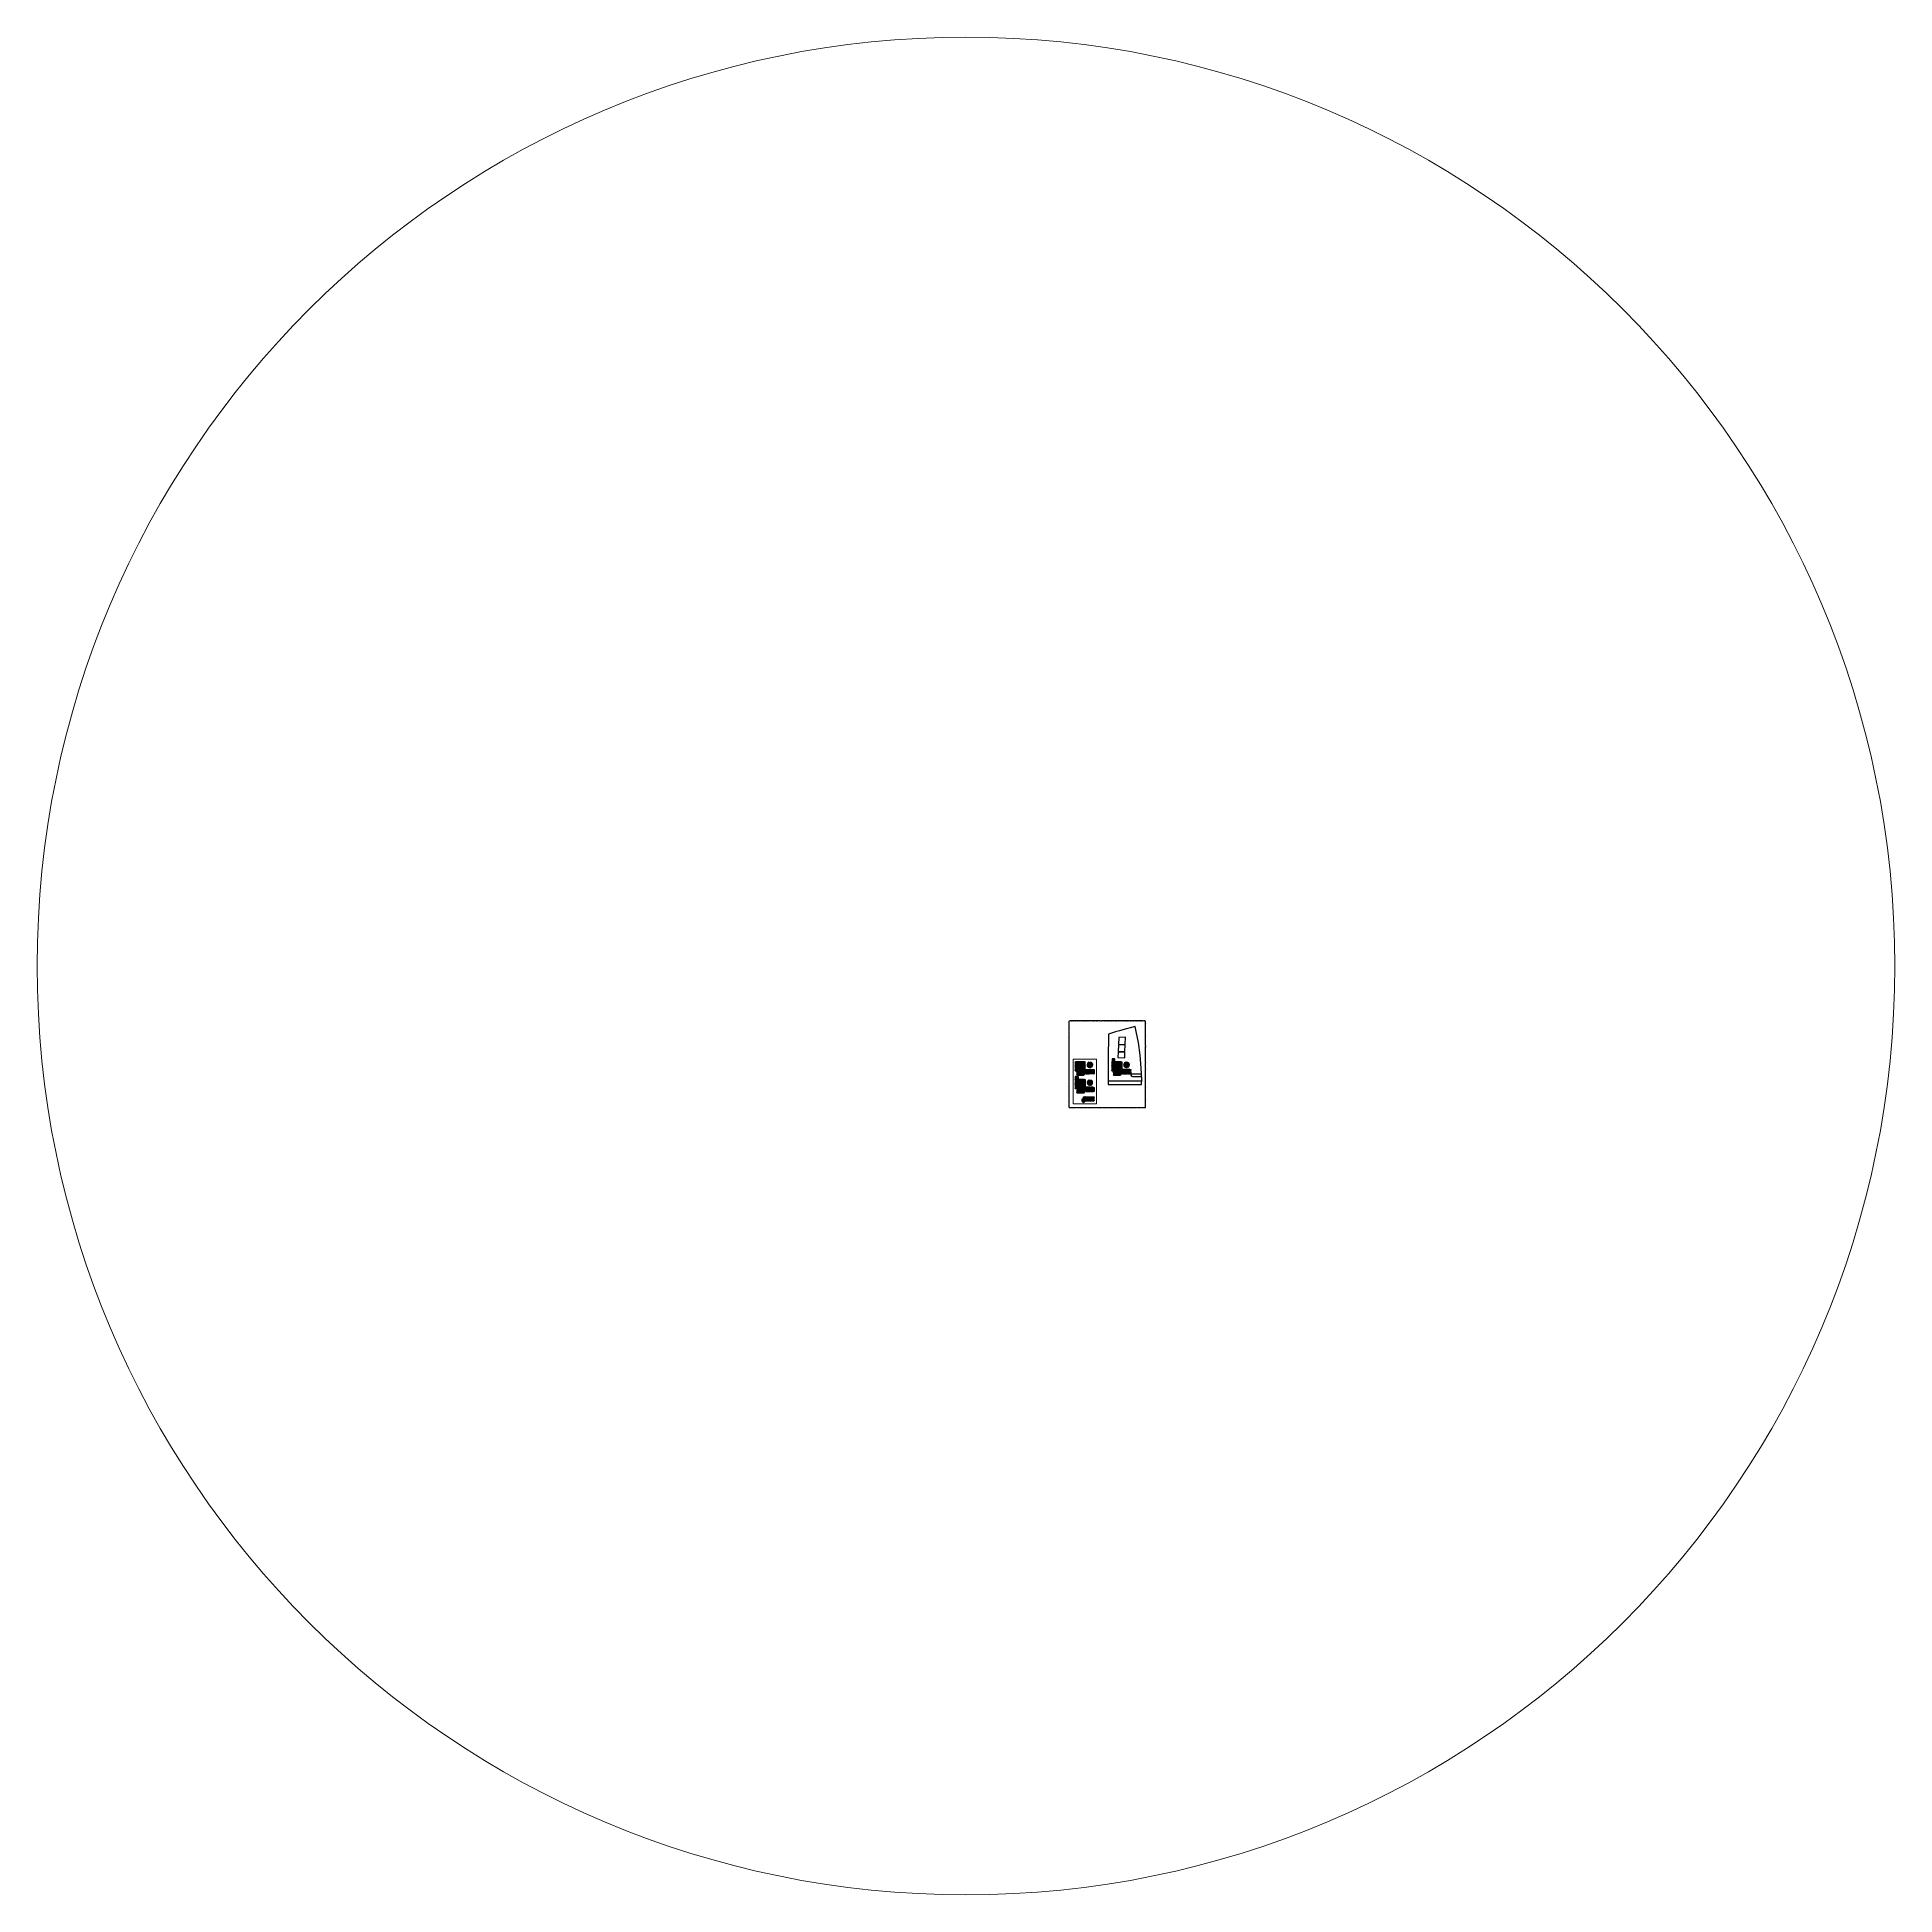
# Model space of a CAD drawing. Header units: metres. Extents: x 325971 to 582574, y 4156069 to 4412673.
import ezdxf
from ezdxf.enums import TextEntityAlignment as Align

# ---------------------------------------------------------------- set-up
doc = ezdxf.new("R2010")
doc.units = ezdxf.units.M
for name, pattern in [('( Hidden )', [0.375, 0.25, -0.125]), ('GC5102G0200$0$HIDDEN', [9.525, 6.35, -3.175]), ('HIDDEN', [9.525, 6.35, -3.175])]:
    doc.linetypes.add(name, pattern=pattern)
doc.layers.get('0').update_dxf_attribs({"color": 5, "lineweight": 0})
doc.layers.add('0_IFC_Area', color=100, linetype='Continuous', plot=False)
for name, color, linetype in [('0_IFC_Elevation_5', 252, 'Continuous'), ('0_IFC_Hatch', 250, 'Continuous'), ('0_IFC_Hatch_Structure', 251, 'Continuous'), ('0_IFC_Room_Text(No)_100', 12, 'Continuous'), ('0_IFC_Room_Text(No)_50', 12, 'Continuous'), ('0_IFC_Stair_Text', 221, 'Continuous'), ('0_IFC_Text_Explanation_100', 231, 'Continuous'), ('1_IFC_Concrete_Section', 50, 'Continuous'), ('1_IFC_Door', 83, 'Continuous'), ('2_IFC_Door', 83, 'Continuous'), ('2_IFC_Handrail', 181, 'Continuous'), ('2_IFC_Wall', 130, 'Continuous'), ('3_IFC_Window', 136, 'Continuous'), ('6_IFC_Car', 253, 'Continuous'), ('6_IFC_Furniture', 35, 'Continuous'), ('6_IFC_Furniture_WC', 64, 'Continuous'), ('6_IFC_Furniture_Wetspace', 64, 'Continuous'), ('7_IFC_Tree', 88, 'Continuous')]:
    doc.layers.add(name, color=color, linetype=linetype)
doc.layers.add('1_IFC_Stair', color=210, linetype='Continuous', lineweight=13)
doc.layers.add('SOL8', color=5, linetype='Continuous', lineweight=0)
doc.styles.add('IFC_TEXT', font='ARIALN.TTF')
doc.styles.get("Standard").update_dxf_attribs({"font": 'times.ttf'})

# ---------------------------------------------------------------- blocks, each defined once
blk = doc.blocks.new('*U203')
blk.add_wipeout([(0, 0), (200, 0), (200, -60), (0, -60)]).dxf.layer = '6_IFC_Furniture'
at = {"layer": '6_IFC_Furniture', "transparency": 33554687}
blk.add_lwpolyline([(200, 0), (200, -60), (0, -60), (0, 0)], close=True, dxfattribs=at)
blk.add_lwpolyline([(0, -30), (200, -30)], dxfattribs=at)
blk = doc.blocks.new('IFC_KOLTUK TEKLI')
blk.add_wipeout([(-42, 25), (-18, 23), (-16, 22), (-15, 22), (-13, 21), (-12, 20), (-10, 19), (-9, 18), (-7, 16), (-6, 15), (-4, 13), (-3, 11), (-2, 9), (-1, 5), (0, 2), (0, -2), (-1, -6), (-2, -9), (-4, -13), (-6, -15), (-8, -17), (-10, -19), (-14, -21), (-16, -21), (-19, -22), (-23, -23), (-28, -24), (-40, -26), (-40, -26), (-41, -26), (-42, -25), (-42, -25), (-42, -22), (-42, -22), (-46, -23), (-47, -22), (-48, -22), (-48, -21), (-50, -19), (-50, -19), (-51, -17), (-51, -16), (-52, -15), (-52, -13), (-53, -11), (-53, -9), (-53, -7), (-54, -4), (-54, -2), (-54, 0), (-54, 2), (-54, 6), (-54, 7), (-53, 10), (-53, 13), (-52, 15), (-52, 17), (-51, 18), (-50, 20), (-49, 21), (-47, 21), (-45, 21), (-44, 21), (-44, 23), (-44, 24), (-44, 24), (-44, 24), (-43, 25), (-43, 25)]).dxf.layer = '6_IFC_Furniture'
at = {"layer": '6_IFC_Furniture'}
for p, q in [((-47, 21), (-44, 21)), ((-44, 19), (-44, 23)), ((-42, 25), (-18, 23)), ((-42, 17), (-17, 18)), ((-18, 21), (-18, 20)), ((-46, -23), (-42, -22)), ((-42, -24), (-42, -20)), ((-40, -18), (-15, -17)), ((-39, -26), (-16, -21)), ((-16, -19), (-16, -20))]:
    blk.add_line(p, q, dxfattribs=at)
blk.add_lwpolyline([(-47, 21), (-49, 21), (-50, 20), (-51, 19), (-52, 17), (-52, 15), (-53, 12), (-54, 9), (-54, 6), (-54, 2), (-54, -1), (-54, -4), (-53, -8), (-53, -11), (-52, -14), (-51, -16), (-50, -19), (-49, -20), (-48, -22), (-47, -22), (-46, -23)], dxfattribs=at)
for centre, radius, start, end in [((-42, 23), 2.24, 83.53214, 182.49101), ((-42, 19), 1.75, 182.49101, 272.49101), ((-36, 0), 21.9, 309.36091, 55.62112), ((-23, 0), 23.1, 289.02129, 75.96074), ((-16, 21), 1.25, 71.48917, 182.49101), ((-15, 20), 2.65, 182.49101, 246.9129), ((-23, 0), 18.7, 298.06912, 66.9129), ((-40, -20), 1.75, 92.49101, 182.49101), ((-40, -24), 2.24, 182.49101, 281.44989), ((-13, -18), 2.65, 118.06912, 182.49101), ((-15, -20), 1.25, 182.49101, 293.49286)]:
    blk.add_arc(centre, radius, start, end, dxfattribs=at)
blk = doc.blocks.new('*U197')
blk.add_wipeout([(0, 0), (0, -60), (455, -60), (455, 0)]).dxf.layer = '6_IFC_Furniture_WC'
at = {"layer": '6_IFC_Furniture_WC'}
blk.add_lwpolyline([(0, 0), (455, 0), (455, -60), (0, -60)], close=True, dxfattribs=at)
blk = doc.blocks.new('IFC_EVYE_1.5')
at = {"layer": '6_IFC_Furniture_WC'}
for p, q in [((-46, -7), (-18, -7)), ((-46, -10), (-14, -10)), ((-46, -13), (-14, -13)), ((-46, -16), (-14, -16)), ((-46, -19), (-14, -19)), ((-46, -22), (-14, -22)), ((-46, -25), (-14, -25)), ((-46, -28), (-14, -28)), ((-46, -31), (-14, -31)), ((-46, -34), (-14, -34)), ((-46, -37), (-14, -37)), ((-46, -40), (-14, -40)), ((-46, -43), (-18, -43))]:
    blk.add_line(p, q, dxfattribs=at)
blk.add_lwpolyline([(-49, 0), (49, 0), (49, -50), (-49, -50)], close=True, dxfattribs=at)
for points in [[(-48, -43), (-48, -7, -0.4142136), (-42, -2), (42, -2, -0.4142136), (48, -7), (48, -43, -0.4142136), (42, -48), (-42, -48, -0.4142136)], [(-3, -40), (0, -40, 0.4142136), (8, -32), (8, -18, 0.4142136), (0, -10), (-3, -10, 0.4142136), (-8, -14), (-8, -36, 0.4142136)], [(40, -4), (16, -4, 0.4142136), (11, -9), (11, -41, 0.4142136), (16, -46), (40, -46, 0.4142136), (45, -41), (45, -9, 0.4142136)]]:
    blk.add_lwpolyline(points, format="xyb", close=True, dxfattribs=at)
blk.add_lwpolyline([(-47, -46), (-21, -46, 0.2985949), (-14, -42), (-12, -36, 0.1028927), (-11, -33), (-11, -17, 0.1028927), (-12, -14), (-14, -8, 0.2985949), (-21, -4), (-47, -4)], format="xyb", dxfattribs=at)
for centre, radius in [((0, -25), 4), ((7, -6), 1.75), ((23, -25), 4), ((23, -25), 3)]:
    blk.add_circle(centre, radius, dxfattribs=at)
blk = doc.blocks.new('A$C01f982e5')
blk.add_wipeout([(-70, 50), (-70, 0), (-59, 0), (-59, -2), (-12, -2), (-13, 0), (0, 0), (0, 50)]).dxf.layer = '6_IFC_Furniture_Wetspace'
at = {"layer": '6_IFC_Furniture_Wetspace'}
for p, q in [((-70, 49), (0, 49)), ((-60, 35), (-69, 35)), ((-60, 14), (-69, 14)), ((-59, -1), (-59, 0)), ((-58, 48), (-58, 38)), ((-58, 32), (-58, 17)), ((-58, 11), (-58, 2)), ((-55, 35), (-46, 35)), ((-55, 14), (-46, 14)), ((-46, 2), (-46, 48)), ((-24, 2), (-24, 48)), ((-24, 35), (-15, 35)), ((-15, 14), (-24, 14)), ((-13, -1), (-13, 0)), ((-12, 38), (-12, 48)), ((-12, 32), (-12, 17)), ((-12, 11), (-12, 2)), ((-10, 35), (-1, 35)), ((-10, 14), (-1, 14)), ((-57, -2), (-57, -2)), ((-14, -2), (-57, -2))]:
    blk.add_line(p, q, dxfattribs=at)
for points in [[(-70, 50), (0, 50), (0, 0), (-70, 0)], [(-69, 48), (-1, 48), (-1, 1), (-69, 1)]]:
    blk.add_lwpolyline(points, close=True, dxfattribs=at)
blk.add_lwpolyline([(-58, 0), (-58, -1, 0.4142136), (-57, -2), (-14, -2, 0.4142136), (-13, -1), (-13, 0)], format="xyb", dxfattribs=at)
for points in [[(-44, 25, 1), (-44, 24), (-26, 24, 1), (-26, 25)], [(-44, 22, 1), (-44, 21), (-26, 21, 1), (-26, 22)], [(-44, 19, 1), (-44, 18), (-26, 18, 1), (-26, 19)], [(-44, 16, 1), (-44, 15), (-26, 15, 1), (-26, 16)], [(-44, 13, 1), (-44, 12), (-26, 12, 1), (-26, 13)], [(-44, 10, 1), (-44, 9), (-26, 9, 1), (-26, 10)], [(-44, 7, 1), (-44, 6), (-26, 6, 1), (-26, 7)]]:
    blk.add_lwpolyline(points, format="xyb", close=True, dxfattribs=at)
for centre, radius in [((-58, 35), 4.61), ((-58, 14), 2.65), ((-35, 35), 7.9), ((-12, 35), 4.61), ((-12, 14), 3.54)]:
    blk.add_circle(centre, radius, dxfattribs=at)
for centre, start, end in [((-57, -1), 180, 270), ((-14, -1), 270, 0)]:
    blk.add_arc(centre, 1.5, start, end, dxfattribs=at)
blk = doc.blocks.new('*U189')
blk.add_wipeout([(0, 0), (350, 0), (350, -50), (0, -50)]).dxf.layer = '6_IFC_Furniture'
at = {"layer": '6_IFC_Furniture', "transparency": 33554687}
blk.add_lwpolyline([(0, -50), (0, 0), (350, 0), (350, -50)], close=True, dxfattribs=at)
blk = doc.blocks.new('*U190')
blk.add_wipeout([(0, 0), (160, 0), (160, 5), (0, 5)]).dxf.layer = '6_IFC_Furniture'
at = {"layer": '0_IFC_Elevation_5', "true_color": 0xa8a8a8}
h = blk.add_hatch(color=253, dxfattribs=at)
h.dxf.hatch_style = 1
h.paths.add_polyline_path([(160, 0), (160, 5), (0, 5), (0, 0)])
at = {"layer": '6_IFC_Furniture', "linetype": 'ByBlock', "transparency": 33554687}
blk.add_lwpolyline([(160, 0), (160, 5), (0, 5), (0, 0)], close=True, dxfattribs=at)
blk = doc.blocks.new('*U192')
blk.add_wipeout([(0, 0), (0, -60), (470, -60), (470, 0)]).dxf.layer = '6_IFC_Furniture_WC'
at = {"layer": '6_IFC_Furniture_WC'}
blk.add_lwpolyline([(0, 0), (470, 0), (470, -60), (0, -60)], close=True, dxfattribs=at)
blk = doc.blocks.new('*U173')
blk.add_wipeout([(0, -30), (300, -30), (300, -75), (0, -75)]).dxf.layer = '6_IFC_Furniture'
at = {"layer": '6_IFC_Furniture', "transparency": 33554687}
blk.add_lwpolyline([(300, -30), (300, -75), (0, -75), (0, -30)], close=True, dxfattribs=at)
blk.add_lwpolyline([(0, -30), (300, -30)], dxfattribs=at)
blk = doc.blocks.new('*U181')
blk.add_wipeout([(0, -30), (150, -30), (150, -38), (0, -38)]).dxf.layer = '6_IFC_Furniture'
at = {"layer": '6_IFC_Furniture', "transparency": 33554687}
blk.add_lwpolyline([(150, -30), (150, -38), (0, -38), (0, -30)], close=True, dxfattribs=at)
blk.add_lwpolyline([(0, -30), (150, -30)], dxfattribs=at)
blk = doc.blocks.new('*U183')
blk.add_wipeout([(0, 0), (0, -50), (200, -50), (200, 0)]).dxf.layer = '6_IFC_Furniture_WC'
at = {"layer": '6_IFC_Furniture_WC'}
blk.add_lwpolyline([(0, 0), (200, 0), (200, -50), (0, -50)], close=True, dxfattribs=at)
blk = doc.blocks.new('*U182')
blk.add_wipeout([(-311, 0), (0, 0), (0, -164), (-60, -164), (-60, -60), (-311, -60)]).dxf.layer = '6_IFC_Furniture'
at = {"layer": '6_IFC_Furniture', "transparency": 33554687}
blk.add_lwpolyline([(-60, -60), (-311, -60), (-311, 0), (0, 0), (0, -164), (-60, -164)], close=True, dxfattribs=at)
blk.add_lwpolyline([(-311, -30), (-30, -30), (-30, -164)], dxfattribs=at)
blk = doc.blocks.new('IFC_HOTEL BED DOUBLE')
blk.add_wipeout([(-93, -5), (-93, -3), (-92, -1), (-90, 0), (-89, 0), (88, 0), (90, 0), (92, -1), (93, -3), (93, -5), (93, -224), (93, -226), (92, -227), (90, -228), (88, -229), (-89, -229), (-90, -228), (-92, -227), (-93, -226), (-93, -224)]).dxf.layer = '6_IFC_Furniture'
blk.add_wipeout([(-90, 0), (-91, 0), (-91, -1), (-91, -1), (-92, -1), (-92, -1), (-92, -2), (-92, -2), (-92, -2), (-92, -16), (-92, -17), (-92, -18), (-91, -18), (-90, -18), (-68, -20), (-46, -21), (-24, -20), (-13, -19), (-2, -18), (-1, -18), (-1, -17), (0, -16), (0, -16), (0, -2), (0, -2), (-1, -1), (-1, -1), (-2, 0)]).dxf.layer = '6_IFC_Furniture'
blk.add_wipeout([(90, 0), (91, 0), (91, -1), (91, -1), (92, -1), (92, -1), (92, -2), (92, -2), (92, -2), (92, -16), (92, -17), (92, -18), (91, -18), (90, -18), (68, -20), (46, -21), (24, -20), (13, -19), (2, -18), (1, -18), (1, -17), (0, -16), (0, -16), (0, -2), (0, -2), (1, -1), (1, -1), (2, 0)]).dxf.layer = '6_IFC_Furniture'
at = {"layer": '6_IFC_Furniture'}
blk.add_line((-91, -78), (91, -78), dxfattribs=at)
for points in [[(93, -5), (93, -224, -0.4142136), (88, -229), (-89, -229, -0.4142136), (-93, -224), (-93, -5, -0.4142136), (-89, 0), (88, 0, -0.4142136)], [(-46, -21, 0.0239518), (-2, -18, 0.4142136), (0, -16), (0, -2, 0.4142136), (-2, 0), (-46, 0), (-90, 0, 0.4142136), (-92, -2), (-92, -16, 0.4142136), (-90, -18, 0.0239518)], [(86, -226), (-86, -226, -0.4142136), (-91, -221), (-91, -26, -0.4142136), (-86, -21), (86, -21, -0.4142136), (91, -26), (91, -221, -0.4142136)], [(46, -21, -0.0239518), (2, -18, -0.4142136), (0, -16), (0, -2, -0.4142136), (2, 0), (46, 0), (90, 0, -0.4142136), (92, -2), (92, -16, -0.4142136), (90, -18, -0.0239518)]]:
    blk.add_lwpolyline(points, format="xyb", close=True, dxfattribs=at)
for points in [[(-10, -28), (-10, -63), (-73, -63), (-73, -28)], [(10, -28), (10, -63), (72, -63), (72, -28)]]:
    blk.add_lwpolyline(points, close=True, dxfattribs=at)
for centre, radius, start, end in [((-198, -6), 106, 354.63326, 1.99728), ((166, -5), 167, 178.87934, 184.13152), ((-166, -5), 167, 355.86848, 1.12066), ((198, -6), 106, 178.00272, 185.36674)]:
    blk.add_arc(centre, radius, start, end, dxfattribs=at)
blk.add_wipeout([(182, 0), (183, -1), (184, -1), (184, -2), (184, -2), (185, -4), (185, -6), (185, -8), (185, -10), (185, -12), (185, -14), (185, -15), (184, -17), (184, -18), (183, -18), (183, -19), (182, -19), (176, -19), (171, -20), (166, -20), (160, -20), (138, -21), (127, -20), (116, -20), (105, -19), (95, -18), (94, -18), (93, -18), (93, -17), (93, -16), (93, -2), (93, -2), (93, -1), (94, -1), (95, 0)]).dxf.layer = '6_IFC_Furniture'
blk.add_lwpolyline([(182, -19, 0.2516059), (184, -17, 0.0970102), (185, -2, 0.2395388), (183, 0), (95, 0, 0.4142136), (93, -2), (93, -16, 0.4142136), (95, -18, 0.0476277), (182, -19)], format="xyb", dxfattribs=at)
blk.add_wipeout([(-182, 0), (-183, -1), (-184, -1), (-184, -2), (-184, -2), (-185, -4), (-185, -6), (-185, -8), (-185, -10), (-185, -12), (-185, -14), (-185, -15), (-184, -17), (-184, -18), (-183, -18), (-183, -19), (-182, -19), (-176, -19), (-171, -20), (-166, -20), (-160, -20), (-138, -21), (-127, -20), (-116, -20), (-105, -19), (-95, -18), (-94, -18), (-93, -18), (-93, -17), (-93, -16), (-93, -2), (-93, -2), (-93, -1), (-94, -1), (-95, 0)]).dxf.layer = '6_IFC_Furniture'
blk.add_lwpolyline([(-182, -19, -0.2516059), (-184, -17, -0.0970102), (-184, -2, -0.2395388), (-182, 0), (-95, 0, -0.4142136), (-93, -2), (-93, -16, -0.4142136), (-95, -18, -0.0476277), (-182, -19)], format="xyb", dxfattribs=at)
for centre, radius, start, end in [((-350, -5), 167, 355.86848, 1.12066), ((13, -6), 106, 178.00272, 185.36674), ((-13, -6), 106, 354.63326, 1.99728), ((350, -5), 167, 178.87934, 184.13152)]:
    blk.add_arc(centre, radius, start, end, dxfattribs=at)
blk = doc.blocks.new('IFC_SAND2')
blk.add_wipeout([(-19, 0), (19, 0), (22, -1), (22, -1), (25, -2), (25, -3), (26, -4), (26, -4), (27, -6), (27, -7), (27, -8), (27, -9), (28, -9), (28, -9), (29, -10), (29, -10), (29, -10), (30, -10), (30, -11), (30, -44), (30, -44), (30, -44), (30, -44), (30, -45), (30, -45), (30, -45), (30, -45), (30, -45), (30, -46), (30, -46), (29, -46), (27, -48), (26, -48), (24, -50), (21, -51), (19, -52), (17, -53), (15, -54), (14, -54), (10, -55), (8, -55), (5, -55), (3, -55), (0, -55), (0, -55), (-3, -55), (-4, -55), (-6, -55), (-7, -55), (-9, -55), (-12, -54), (-15, -54), (-16, -53), (-18, -52), (-22, -51), (-23, -50), (-27, -48), (-29, -46), (-30, -44), (-30, -44), (-29, -11), (-29, -11), (-29, -10), (-29, -10), (-29, -10), (-29, -10), (-29, -9), (-29, -9), (-28, -9), (-27, -9), (-27, -9), (-27, -9), (-27, -8), (-27, -7), (-27, -7), (-27, -6), (-26, -5), (-26, -4), (-26, -4), (-26, -3), (-25, -3), (-24, -2), (-24, -1), (-23, -1), (-23, -1), (-21, 0), (-20, 0)]).dxf.layer = '6_IFC_Furniture'
at = {"layer": '6_IFC_Furniture'}
for p, q in [((-29, -46), (-30, -44)), ((-27, -9), (-27, -8)), ((-28, -43), (27, -43)), ((-19, 0), (19, 0)), ((-6, -55), (6, -55)), ((27, -9), (27, -8))]:
    blk.add_line(p, q, dxfattribs=at)
for points in [[(-30, -44), (-29, -11, -0.4142136), (-28, -9), (-26, -9, -0.4142136), (-24, -11), (-25, -43)], [(30, -44), (30, -11, 0.4142136), (28, -9), (26, -9, 0.4142136), (25, -11), (25, -43)]]:
    blk.add_lwpolyline(points, format="xyb", dxfattribs=at)
for centre, radius, start, end in [((-28, -45), 2.39, 89.80149, 157.1315), ((1, 277), 324, 264.60379, 274.99919), ((-5, -17), 37.7, 229.07495, 268.03635), ((-19, -8), 8.07, 90.19851, 180.19851), ((5, -17), 37.7, 271.56663, 310.52803), ((19, -8), 8.07, 359.80149, 89.80149), ((27, -45), 2.39, 22.47148, 89.80149), ((29, -45), 1.2, 310.52803, 22.47148)]:
    blk.add_arc(centre, radius, start, end, dxfattribs=at)
blk = doc.blocks.new('*U142')
blk.add_wipeout([(0, 0), (150, 0), (150, -60), (0, -60)]).dxf.layer = '6_IFC_Furniture'
at = {"layer": '6_IFC_Furniture', "transparency": 33554687}
blk.add_lwpolyline([(0, -60), (0, 0), (150, 0), (150, -60), (0, -60)], dxfattribs=at)
blk = doc.blocks.new('*U160')
blk.add_wipeout([(0, 0), (295, 0), (295, -60), (0, -60)]).dxf.layer = '6_IFC_Furniture'
at = {"layer": '6_IFC_Furniture', "transparency": 33554687}
blk.add_lwpolyline([(295, 0), (295, -60), (0, -60), (0, 0)], close=True, dxfattribs=at)
blk.add_lwpolyline([(0, -30), (295, -30)], dxfattribs=at)
blk = doc.blocks.new('*U161')
blk.add_wipeout([(0, 121), (0, -29), (100, -29), (100, 121)]).dxf.layer = '6_IFC_Furniture_WC'
at = {"layer": '6_IFC_Furniture_WC', "color": 252, "lineweight": 0, "true_color": 0x939598}
blk.add_lwpolyline([(100, -29), (0, -29), (0, 121), (100, 121)], close=True, dxfattribs=at)
at = {"layer": '6_IFC_Furniture_WC'}
for points in [[(95, 4), (65, 56), (67, 57), (97, 5)], [(100, 65), (100, 121), (97, 121), (97, 65)], [(100, -29), (100, 5), (97, 5), (97, -29)]]:
    blk.add_lwpolyline(points, close=True, dxfattribs=at)
at = {"layer": '6_IFC_Furniture_WC', "color": 252, "lineweight": 0, "true_color": 0x939598}
blk.add_lwpolyline([(97, 65), (97, 5)], dxfattribs=at)
at = {"layer": '6_IFC_Furniture_WC', "linetype": '( Hidden )', "ltscale": 5}
blk.add_arc((95, 14), 51.1, 87.30852, 122.69148, dxfattribs=at)
blk = doc.blocks.new('*U151')
blk.add_wipeout([(0, 0), (160, 0), (160, -60), (0, -60)]).dxf.layer = '6_IFC_Furniture'
at = {"layer": '6_IFC_Furniture', "transparency": 33554687}
blk.add_lwpolyline([(160, 0), (160, -60), (0, -60), (0, 0)], close=True, dxfattribs=at)
blk.add_lwpolyline([(0, -30), (160, -30)], dxfattribs=at)
blk = doc.blocks.new('*U147')
blk.add_wipeout([(0, 96), (0, -29), (100, -29), (100, 96)]).dxf.layer = '6_IFC_Furniture_WC'
at = {"layer": '6_IFC_Furniture_WC', "color": 252, "lineweight": 0, "true_color": 0x939598}
blk.add_lwpolyline([(100, -29), (0, -29), (0, 96), (100, 96)], close=True, dxfattribs=at)
at = {"layer": '6_IFC_Furniture_WC'}
for points in [[(95, 4), (65, 56), (67, 57), (97, 5)], [(100, 65), (100, 96), (97, 96), (97, 65)], [(100, -29), (100, 5), (97, 5), (97, -29)]]:
    blk.add_lwpolyline(points, close=True, dxfattribs=at)
at = {"layer": '6_IFC_Furniture_WC', "color": 252, "lineweight": 0, "true_color": 0x939598}
blk.add_lwpolyline([(97, 65), (97, 5)], dxfattribs=at)
at = {"layer": '6_IFC_Furniture_WC', "linetype": '( Hidden )', "ltscale": 5}
blk.add_arc((95, 14), 51.1, 87.30852, 122.69148, dxfattribs=at)
blk = doc.blocks.new('*U148')
blk.add_wipeout([(0, 0), (0, -50), (110, -50), (110, 0)]).dxf.layer = '6_IFC_Furniture_WC'
at = {"layer": '6_IFC_Furniture_WC'}
blk.add_lwpolyline([(0, 0), (110, 0), (110, -50), (0, -50)], close=True, dxfattribs=at)
blk = doc.blocks.new('*U141')
blk.add_wipeout([(0, 0), (0, -50), (120, -50), (120, 0)]).dxf.layer = '6_IFC_Furniture_WC'
at = {"layer": '6_IFC_Furniture_WC'}
blk.add_lwpolyline([(0, 0), (120, 0), (120, -50), (0, -50)], close=True, dxfattribs=at)
blk = doc.blocks.new('IFC_VITRA_DOLAPLI LAVABO_53X60')
blk.add_wipeout([(-30, 0), (-30, -52), (-30, -52), (-30, -53), (-29, -53), (-29, -53), (29, -53), (29, -53), (30, -53), (30, -52), (30, -52), (30, 0)])
at = {"layer": '6_IFC_Furniture_Wetspace'}
for points in [[(30, 0), (-30, 0), (-30, -52, 0.4142136), (-29, -53), (29, -53, 0.4142136), (30, -52)], [(24, -13), (-24, -13), (-24, -42, 0.4142136), (-19, -47), (19, -47, 0.4142136), (24, -42)]]:
    blk.add_lwpolyline(points, format="xyb", close=True, dxfattribs=at)
for points in [[(-6, -22), (-24, -22)], [(24, -22), (6, -22)]]:
    blk.add_lwpolyline(points, dxfattribs=at)
for centre, radius in [((0, -22), 3.72), ((0, -7), 1.75), ((0, -22), 2.3)]:
    blk.add_circle(centre, radius, dxfattribs=at)
for points, knots in [([(0, -18), (0, -18), (0, -18), (0, -18), (-1, -18), (-1, -18), (-1, -18), (-2, -18), (-2, -18), (-2, -18), (-2, -18), (-3, -18), (-3, -18), (-4, -18), (-4, -18), (-5, -18), (-5, -19), (-5, -19), (-5, -19), (-5, -19), (-6, -19), (-6, -20), (-6, -20), (-6, -20), (-6, -20), (-6, -20), (-6, -21), (-6, -21), (-6, -21), (-6, -21), (-6, -21), (-6, -21), (-6, -22), (-6, -22), (-6, -22), (-6, -22), (-6, -22), (-6, -22), (-6, -22), (-6, -22), (-6, -22)], [0, 0, 0, 0, 0.021235, 0.0443983, 0.0694885, 0.0965034, 0.1254407, 0.1881559, 0.2508091, 0.2591741, 0.2809713, 0.3162016, 0.3647581, 0.4264256, 0.5013326, 0.5533184, 0.5991229, 0.6390492, 0.6729814, 0.7008654, 0.7226989, 0.7384817, 0.7482264, 0.7519491, 0.7759626, 0.8172084, 0.8756513, 0.8911564, 0.9065862, 0.9168565, 0.9375931, 0.9678648, 0.9886852, 1, 1, 1, 1.0000001, 1.0000001, 1.0000001, 1.0238024, 1.0238024, 1.0238024, 1.0238024]), ([(-6, -22), (-6, -22), (-6, -22), (-6, -22), (-6, -22), (-6, -22), (-6, -23), (-6, -23), (-6, -23), (-6, -23), (-6, -23), (-6, -23), (-6, -23), (-6, -23), (-6, -23), (-6, -24), (-6, -24), (-6, -24), (-6, -24), (-6, -24), (-6, -24), (-6, -24), (-6, -24), (-6, -24), (-6, -25), (-6, -25), (-6, -25), (-5, -25), (-5, -25), (-5, -25), (-5, -25), (-5, -25), (-5, -25), (-5, -25), (-5, -25), (-5, -26), (-5, -26), (-5, -26), (-5, -26), (-5, -26), (-4, -26), (-4, -26), (-4, -26), (-4, -26), (-3, -26), (-3, -26), (-2, -26), (-2, -26), (-2, -27), (-1, -27), (-1, -27), (-1, -27), (-1, -27), (0, -27), (0, -27), (0, -27)], [0, 0, 0, 0, 0.0124439, 0.0248921, 0.0373458, 0.0498062, 0.0622749, 0.0747532, 0.0872429, 0.0997455, 0.112263, 0.1247972, 0.137337, 0.1498651, 0.16238, 0.1748812, 0.1873692, 0.1998459, 0.2123141, 0.2247781, 0.2372435, 0.2497176, 0.2622099, 0.2747218, 0.287247, 0.2997802, 0.3123168, 0.3248533, 0.3373874, 0.349918, 0.3624453, 0.3749709, 0.3874946, 0.4000144, 0.4125346, 0.4250595, 0.4375928, 0.4501381, 0.4626984, 0.4752769, 0.4878763, 0.5004993, 0.5505842, 0.6003523, 0.650378, 0.7003984, 0.7503384, 0.7710265, 0.8127244, 0.8492952, 0.8751172, 0.9102677, 0.9427977, 0.9727084, 1, 1, 1, 1]), ([(0, -18), (0, -18), (0, -18), (0, -18), (0, -18), (1, -18), (1, -18), (1, -18), (1, -18), (1, -18), (2, -18), (2, -18), (2, -18), (2, -18), (3, -18), (3, -18), (3, -18), (4, -18), (4, -18), (4, -18), (5, -18), (5, -18), (5, -19), (5, -19), (6, -19), (6, -20), (6, -20), (6, -20), (6, -20), (6, -21), (6, -21), (6, -21), (6, -21), (6, -21), (6, -22), (6, -22), (6, -22)], [0, 0, 0, 0, 0.0194326, 0.0383601, 0.056783, 0.0747018, 0.0921162, 0.1090276, 0.1254371, 0.1569507, 0.1881265, 0.2204677, 0.2508028, 0.2821805, 0.3135909, 0.3410565, 0.3763159, 0.4387756, 0.4690864, 0.5014121, 0.5328488, 0.5641465, 0.6266956, 0.689351, 0.72066, 0.7519388, 0.784968, 0.8139344, 0.8450616, 0.8756556, 0.9065887, 0.9221981, 0.9375947, 0.9548913, 0.975694, 1, 1, 1, 1]), ([(6, -22), (6, -22), (6, -22), (6, -22), (6, -22), (6, -22), (6, -23), (6, -23), (6, -23), (6, -23), (6, -23), (6, -23), (6, -24), (6, -24), (6, -24), (6, -24), (6, -25), (5, -25), (5, -25), (5, -25), (5, -26), (5, -26), (4, -26), (4, -26), (4, -26), (4, -26), (4, -26), (3, -26), (3, -26), (3, -26), (3, -26), (2, -26), (2, -26), (1, -27), (1, -27), (1, -27), (1, -27), (0, -27), (0, -27), (0, -27)], [0, 0, 0, 0, 0.012738, 0.02545923, 0.03803192, 0.05041409, 0.06266115, 0.07857248, 0.09397563, 0.10751596, 0.12530747, 0.15798392, 0.18780276, 0.21750045, 0.25003986, 0.28126081, 0.31255078, 0.34383748, 0.37509332, 0.40647899, 0.43786043, 0.4690727, 0.50042627, 0.53176645, 0.54735278, 0.5629141, 0.59386722, 0.6252488, 0.65540037, 0.68781074, 0.71909475, 0.75033451, 0.7897089, 0.83128729, 0.8751152, 0.90423507, 0.93753492, 0.97892347, 1, 1, 1, 1])]:
    blk.add_open_spline(points, degree=3, knots=knots, dxfattribs=at)
blk = doc.blocks.new('IFC_KLOZET')
blk.add_wipeout([(-18, 0), (18, 0), (18, -40), (18, -40), (18, -41), (18, -42), (18, -43), (17, -46), (15, -48), (14, -49), (14, -50), (13, -51), (12, -51), (12, -52), (10, -52), (9, -53), (8, -53), (7, -53), (6, -53), (5, -53), (-5, -53), (-6, -53), (-8, -53), (-9, -53), (-10, -52), (-11, -52), (-12, -51), (-13, -50), (-14, -50), (-14, -49), (-15, -48), (-16, -47), (-17, -45), (-17, -44), (-18, -42), (-18, -41), (-18, -40)]).dxf.layer = '6_IFC_Furniture_WC'
at = {"layer": '6_IFC_Furniture_WC'}
for p, q in [((-18, -40), (-18, 0)), ((18, -40), (18, 0)), ((-13, -40), (-13, -25)), ((-5, -27), (-5, -31)), ((5, -53), (-5, -53)), ((5, -17), (-4, -17)), ((5, -49), (-4, -49)), ((2, -24), (-2, -24)), ((-2, -34), (2, -34)), ((5, -27), (5, -31)), ((13, -40), (13, -25))]:
    blk.add_line(p, q, dxfattribs=at)
blk.add_lwpolyline([(18, 0), (-18, 0)], dxfattribs=at)
for centre, radius, start, end in [((-5, -40), 13, 180, 270), ((-4, -25), 8.5, 90, 180), ((-4, -40), 8.5, 180, 270), ((-2, -27), 3, 90, 180), ((-2, -31), 3, 180, 270), ((2, -27), 3, 0, 90), ((2, -31), 3, 270, 0), ((5, -25), 8.5, 0, 90), ((5, -40), 13, 270, 0), ((5, -40), 8.5, 270, 0)]:
    blk.add_arc(centre, radius, start, end, dxfattribs=at)
blk = doc.blocks.new('YK_140')
at = {"linetype": 'ByBlock', "transparency": 33554687}
blk.add_wipeout([(4178, 4003), (4038, 4003), (4038, 3998), (4038, 3953), (4038, 3803), (4178, 3803), (4178, 3953), (4178, 3998)], dxfattribs=at).dxf.layer = '6_IFC_Furniture'
at = {"layer": '6_IFC_Furniture'}
for p, q in [((4038, 3813), (4038, 4003)), ((4038, 4003), (4178, 4003)), ((4038, 3998), (4178, 3998)), ((4038, 3806), (4038, 3813)), ((4178, 3806), (4038, 3806)), ((4038, 3806), (4038, 3803)), ((4178, 3803), (4038, 3803)), ((4173, 3808), (4043, 3808)), ((4178, 4003), (4178, 3813)), ((4178, 3806), (4178, 3813)), ((4178, 3806), (4178, 3803))]:
    blk.add_line(p, q, dxfattribs=at)
at = {"layer": '6_IFC_Furniture', "linetype": 'ByBlock', "transparency": 33554687}
for p, q in [((4038, 3949), (4178, 3949)), ((4038, 3938), (4178, 3938))]:
    blk.add_line(p, q, dxfattribs=at)
for points in [[(4105, 3987), (4105, 3960, -0.4142136), (4100, 3955), (4051, 3955, -0.4142136), (4046, 3960), (4046, 3987, -0.4142136), (4051, 3992), (4100, 3992, -0.4142136)], [(4110, 3987), (4110, 3960, 0.4142136), (4115, 3955), (4164, 3955, 0.4142136), (4169, 3960), (4169, 3987, 0.4142136), (4164, 3992), (4115, 3992, 0.4142136)]]:
    blk.add_lwpolyline(points, format="xyb", close=True, dxfattribs=at)
at = {"layer": '6_IFC_Furniture'}
for centre, start, end in [((4043, 3813), 180, 270), ((4173, 3813), 270, 0)]:
    blk.add_arc(centre, 5, start, end, dxfattribs=at)
blk = doc.blocks.new('*U139')
blk.add_wipeout([(0, 0), (355, 0), (355, -60), (0, -60)]).dxf.layer = '6_IFC_Furniture'
at = {"layer": '6_IFC_Furniture', "transparency": 33554687}
blk.add_lwpolyline([(355, 0), (355, -60), (0, -60), (0, 0)], close=True, dxfattribs=at)
blk.add_lwpolyline([(0, -30), (355, -30)], dxfattribs=at)
blk = doc.blocks.new('*U167')
at = {"transparency": 33554687}
blk.add_wipeout([(120, 635), (180, 635), (180, 0), (-170, 0), (-170, 279), (-110, 279), (-110, 60), (120, 60)], dxfattribs=at).dxf.layer = '6_IFC_Furniture'
at = {"layer": '6_IFC_Furniture', "transparency": 33554687}
blk.add_lwpolyline([(-110, 60), (120, 60), (120, 635), (180, 635), (180, 0), (-170, 0), (-170, 279), (-110, 279)], close=True, dxfattribs=at)
blk.add_lwpolyline([(150, 635), (150, 30), (-140, 30), (-140, 279)], dxfattribs=at)
blk = doc.blocks.new('*U178')
blk.add_wipeout([(0, 119), (0, -3), (130, -3), (130, 119)]).dxf.layer = '6_IFC_Furniture_WC'
at = {"layer": '6_IFC_Furniture_WC', "color": 252, "lineweight": 0, "true_color": 0x939598}
blk.add_lwpolyline([(130, -3), (0, -3), (0, 119), (130, 119)], close=True, dxfattribs=at)
at = {"layer": '6_IFC_Furniture_WC'}
for points in [[(125, 4), (95, 56), (97, 57), (127, 5)], [(130, 65), (130, 119), (127, 119), (127, 65)], [(130, -3), (130, 5), (127, 5), (127, -3)]]:
    blk.add_lwpolyline(points, close=True, dxfattribs=at)
at = {"layer": '6_IFC_Furniture_WC', "color": 252, "lineweight": 0, "true_color": 0x939598}
blk.add_lwpolyline([(127, 65), (127, 5)], dxfattribs=at)
at = {"layer": '6_IFC_Furniture_WC', "linetype": '( Hidden )', "ltscale": 5}
blk.add_arc((125, 14), 51.1, 87.30852, 122.69148, dxfattribs=at)
blk = doc.blocks.new('*U177')
blk.add_wipeout([(0, 119), (0, -3), (130, -3), (130, 119)]).dxf.layer = '6_IFC_Furniture_WC'
at = {"layer": '6_IFC_Furniture_WC', "color": 252, "lineweight": 0, "true_color": 0x939598}
blk.add_lwpolyline([(130, -3), (0, -3), (0, 119), (130, 119)], close=True, dxfattribs=at)
at = {"layer": '6_IFC_Furniture_WC'}
for points in [[(125, 4), (95, 56), (97, 57), (127, 5)], [(130, 65), (130, 119), (127, 119), (127, 65)], [(130, -3), (130, 5), (127, 5), (127, -3)]]:
    blk.add_lwpolyline(points, close=True, dxfattribs=at)
at = {"layer": '6_IFC_Furniture_WC', "color": 252, "lineweight": 0, "true_color": 0x939598}
blk.add_lwpolyline([(127, 65), (127, 5)], dxfattribs=at)
at = {"layer": '6_IFC_Furniture_WC', "linetype": '( Hidden )', "ltscale": 5}
blk.add_arc((125, 14), 51.1, 87.30852, 122.69148, dxfattribs=at)
blk = doc.blocks.new('P3')
blk.add_wipeout([(-365, 322), (-412, 259), (-459, 139), (-480, 92), (-491, 16), (-471, -115), (-471, -169), (-439, -236), (-356, -333), (-334, -382), (-266, -425), (-142, -463), (-100, -495), (-21, -497), (105, -475), (154, -479), (226, -443), (325, -362), (375, -337), (413, -270), (453, -148), (483, -110), (494, -32), (467, 97), (474, 148), (440, 223), (350, 317), (339, 367), (267, 407), (152, 454), (103, 481), (24, 486), (-104, 461), (-154, 463), (-226, 432)]).dxf.layer = '7_IFC_Tree'
at = {"layer": '7_IFC_Tree'}
for p, q in [((-319, 223), (-19, -20)), ((-16, -3), (-319, 223)), ((-187, 118), (-283, 124)), ((-170, 317), (-16, 138)), ((-30, 128), (-170, 317)), ((-16, 138), (-130, 184)), ((-44, 348), (-16, -3)), ((-37, 334), (-30, 128)), ((-5, 21), (-37, 334)), ((71, 191), (-5, 21)), ((2, 4), (287, 201)), ((328, 25), (2, 4)), ((287, 201), (5, 21)), ((5, 21), (71, 191)), ((33, -3), (328, 25)), ((164, 129), (194, 231)), ((185, 12), (302, -100)), ((-367, -117), (-16, -20)), ((-19, -20), (-367, -117)), ((-113, -144), (-297, -222)), ((-297, -222), (-106, -151)), ((-151, -60), (-283, -3)), ((-144, -326), (-90, -141)), ((-106, -151), (-144, -326)), ((-16, -20), (-113, -144)), ((-90, -141), (-9, -23)), ((-68, -121), (19, -23)), ((-9, -23), (-68, -121)), ((19, -23), (134, -333)), ((134, -333), (23, -7)), ((23, -7), (95, -204)), ((78, -181), (33, -3)), ((251, -281), (78, -181)), ((95, -204), (251, -281))]:
    blk.add_line(p, q, dxfattribs=at)
for centre, radius, start, end in [((-471, -44), 63, 44.25765, 108.59266), ((-446, 60), 63, 224.25765, 288.59266), ((-452, 17), 80, 30.94824, 110.57839), ((-411, 133), 80, 210.94824, 290.57839), ((-399, 80), 84.7, 69.72014, 135.64891), ((-430, 219), 84.7, 249.72014, 315.64891), ((-377, 248), 36.9, 163.49335, 274.46973), ((-409, 222), 36.9, 343.49335, 94.46973), ((-283, 326), 81.8, 183.31893, 263.19036), ((-375, 240), 81.8, 3.31893, 83.19036), ((-349, 126), 63.1, 22.57231, 98.33354), ((-300, 213), 63.1, 202.57231, 278.33354), ((-294, 292), 58.2, 25.45365, 116.6852), ((-268, 369), 58.2, 205.45365, 296.6852), ((-188, 407), 45.1, 146.81507, 244.01934), ((-245, 391), 45.1, 326.81507, 64.01934), ((-157, 327), 55.7, 168.8066, 257.6391), ((-224, 283), 55.7, 348.8066, 77.6391), ((-82, 421), 83.5, 149.47372, 231.75859), ((-205, 398), 83.5, 329.47372, 51.75859), ((-24, 479), 81.7, 192.30595, 259.6849), ((-119, 381), 81.7, 12.30595, 79.6849), ((45, 361), 66.4, 145.52478, 220.83273), ((-60, 355), 66.4, 325.52478, 40.83273), ((54, 443), 52.4, 125.40933, 202.71009), ((-24, 466), 52.4, 305.40933, 22.71009), ((181, 399), 114, 133.81169, 194.30773), ((-8, 453), 114, 313.81169, 14.30773), ((262, 422), 114, 163.46423, 212.79056), ((209, 297), 57.3, 103.89139, 198.90395), ((56, 392), 114, 343.46423, 32.79056), ((141, 335), 57.3, 283.89139, 18.90395), ((283, 342), 67.2, 104.10036, 168.46502), ((201, 421), 67.2, 284.10036, 348.46502), ((360, 251), 118, 100.3005, 160.44765), ((228, 406), 118, 280.3005, 340.44765), ((345, 136), 66.3, 86.02822, 161.36976), ((287, 224), 66.3, 266.02822, 341.36976), ((385, 263), 64, 122.58173, 207.17999), ((293, 288), 64, 302.58173, 27.17999), ((370, -53), 65, 58.87476, 131.21352), ((361, 51), 65, 238.87476, 311.21352), ((434, 65), 91.9, 64.73526, 140.57811), ((403, 207), 91.9, 244.73526, 320.57811), ((418, 184), 44.6, 59.98145, 155.66759), ((399, 241), 44.6, 239.98145, 335.66759), ((467, 31), 65.9, 90.25287, 173.52208), ((401, 104), 65.9, 270.25287, 353.52208), ((-488, -24), 92.3, 280.87616, 345.44791), ((-381, -138), 92.3, 100.87616, 165.44791), ((-407, -204), 72.8, 54.97446, 151.37922), ((-429, -109), 72.8, 234.97446, 331.37922), ((-394, -274), 58.4, 71.81925, 140.08176), ((-421, -181), 58.4, 251.81925, 320.08176), ((-363, -72), 69.9, 60.50949, 129.29199), ((-373, 43), 69.9, 240.50949, 309.29199), ((-296, -307), 65, 113.47529, 203.45596), ((-382, -273), 65, 293.47529, 23.45596), ((-346, -154), 62.5, 267.17243, 337.23647), ((-292, -240), 62.5, 87.17243, 157.23647), ((-336, -294), 88.8, 271.63276, 352.02679), ((-246, -395), 88.8, 91.63276, 172.02679), ((-226, -416), 41, 76.54191, 193.47743), ((-257, -385), 41, 256.54191, 13.47743), ((-117, -355), 79.9, 122.88731, 186.72533), ((-240, -297), 79.9, 302.88731, 6.72533), ((-94, -405), 75.9, 159.11699, 230.36062), ((-213, -436), 75.9, 339.11699, 50.36062), ((-16, -461), 90.6, 122.11699, 201.72753), ((-148, -418), 90.6, 302.11699, 21.72753), ((26, -474), 52.1, 129.7475, 206.0709), ((-54, -457), 52.1, 309.7475, 26.0709), ((57, -368), 62.8, 148.78766, 221.59771), ((-43, -377), 62.8, 328.78766, 41.59771), ((35, -481), 70.5, 5.31956, 80.41897), ((117, -405), 70.5, 185.31956, 260.41897), ((251, -403), 123, 165.20711, 218.32175), ((35, -448), 123, 345.20711, 38.32175), ((152, -347), 58.6, 353.64998, 74.65144), ((226, -297), 58.6, 173.64998, 254.65144), ((260, -401), 53.6, 156.77542, 231.28797), ((177, -422), 53.6, 336.77542, 51.28797), ((262, -413), 80.6, 38.69621, 106.24155), ((303, -285), 80.6, 218.69621, 286.24155), ((300, -234), 64.4, 28.80716, 103.91988), ((341, -140), 64.4, 208.80716, 283.91988), ((279, -348), 96.8, 6.54869, 76.89113), ((397, -243), 96.8, 186.54869, 256.89113), ((429, -220), 75.3, 71.37117, 141.75354), ((394, -102), 75.3, 251.37117, 321.75354), ((415, -228), 42.2, 179.25572, 267.62866), ((371, -269), 42.2, 359.25572, 87.62866), ((412, -150), 81.4, 29.1952, 106.7189), ((459, -32), 81.4, 209.1952, 286.7189), ((455, -53), 44.6, 28.19814, 112.19179), ((477, 10), 44.6, 208.19814, 292.19179)]:
    blk.add_arc(centre, radius, start, end, dxfattribs=at)
blk = doc.blocks.new('*U208')
blk.add_lwpolyline([(-60, 0), (60, 0)])
blk = doc.blocks.new('*U209')
at = {"layer": '1_IFC_Stair', "color": 0, "linetype": 'ByBlock', "lineweight": -2, "transparency": 16777216}
for p, rotation in [((460614, 4281655), 175.4999999999996), ((460615, 4281625), 188.9999999999995), ((460620, 4281685), 161.9999999999996), ((460624, 4281595), 202.4999999999995), ((460633, 4281713), 148.4999999999996), ((460639, 4281569), 215.9999999999995), ((460652, 4281737), 134.9999999999997), ((460659, 4281546), 229.4999999999995), ((460676, 4281756), 121.4999999999997), ((460685, 4281529), 242.9999999999994), ((460704, 4281769), 107.9999999999997), ((460713, 4281519), 256.4999999999994), ((460734, 4281775), 94.49999999999972), ((460744, 4281515), 269.9999999999994), ((460764, 4281773), 80.99999999999979), ((460794, 4281765), 67.49999999999982), ((460820, 4281750), 53.99999999999987), ((460843, 4281729), 40.4999999999999), ((460860, 4281704), 26.99999999999997), ((460870, 4281675), 13.49999999999996)]:
    blk.add_blockref('*U208', p, dxfattribs=dict(at, rotation=rotation))
blk.add_blockref('*U208', (460874, 4281645), dxfattribs=at)
blk = doc.blocks.new('A$C208F0EB0')
blk.add_wipeout([(91, 111), (65, 95), (27, 90), (11, 95), (43, 112), (58, 127), (0, 141), (29, 155), (20, 163), (11, 176), (3, 181), (32, 173), (65, 160), (105, 151), (126, 149), (150, 153), (138, 156), (80, 165), (42, 182), (4, 210), (41, 210), (76, 187), (135, 157), (151, 152), (124, 174), (67, 205), (47, 228), (37, 253), (50, 241), (104, 208), (138, 181), (128, 202), (108, 220), (70, 248), (56, 270), (96, 257), (120, 224), (105, 267), (99, 295), (110, 290), (131, 262), (136, 218), (148, 193), (152, 232), (151, 263), (156, 297), (159, 305), (164, 283), (166, 244), (186, 269), (196, 287), (196, 298), (203, 287), (199, 270), (177, 234), (162, 198), (158, 180), (171, 208), (175, 210), (206, 248), (199, 220), (204, 222), (230, 251), (241, 276), (234, 237), (210, 211), (193, 191), (222, 206), (258, 212), (289, 216), (268, 199), (239, 183), (151, 152), (225, 169), (251, 178), (272, 177), (296, 173), (303, 170), (262, 153), (250, 153), (287, 140), (303, 145), (285, 130), (182, 143), (232, 128), (264, 112), (291, 95), (258, 101), (206, 119), (184, 127), (200, 116), (225, 92), (248, 63), (259, 47), (212, 71), (225, 41), (232, 26), (213, 36), (183, 72), (180, 33), (163, 58), (163, 41), (155, 0), (141, 36), (134, 65), (138, 108), (151, 152), (98, 32), (85, 15), (90, 65), (70, 45), (51, 39), (60, 68), (73, 89)]).dxf.layer = '7_IFC_Tree'
at = {"layer": '7_IFC_Tree'}
for p, q in [((29, 155), (0, 141)), ((0, 141), (58, 127)), ((11, 176), (3, 181)), ((3, 181), (32, 173)), ((42, 182), (4, 210)), ((4, 210), (41, 210)), ((20, 163), (11, 176)), ((42, 111), (11, 95)), ((11, 95), (27, 90)), ((33, 152), (20, 163)), ((27, 90), (65, 95)), ((32, 173), (65, 160)), ((91, 144), (33, 152)), ((50, 241), (37, 253)), ((37, 253), (48, 227)), ((41, 210), (76, 187)), ((80, 165), (42, 182)), ((63, 130), (42, 111)), ((48, 227), (67, 205)), ((73, 227), (50, 241)), ((60, 68), (51, 39)), ((51, 39), (70, 45)), ((96, 257), (56, 270)), ((56, 270), (70, 248)), ((73, 89), (60, 68)), ((83, 142), (63, 130)), ((65, 160), (105, 151)), ((65, 95), (104, 118)), ((67, 205), (98, 188)), ((70, 248), (108, 220)), ((70, 45), (90, 65)), ((104, 208), (73, 227)), ((93, 111), (73, 89)), ((76, 187), (138, 156)), ((131, 158), (80, 165)), ((116, 147), (83, 142)), ((91, 71), (85, 15)), ((85, 15), (98, 32)), ((113, 110), (91, 71)), ((120, 224), (96, 257)), ((98, 188), (124, 174)), ((98, 32), (115, 69)), ((110, 290), (99, 295)), ((99, 295), (105, 267)), ((138, 182), (104, 208)), ((104, 118), (151, 152)), ((105, 267), (124, 210)), ((105, 151), (126, 148)), ((108, 220), (128, 202)), ((131, 262), (110, 290)), ((151, 152), (113, 110)), ((115, 69), (151, 152)), ((151, 152), (116, 147)), ((124, 210), (151, 152)), ((124, 174), (151, 152)), ((136, 218), (131, 262)), ((151, 152), (131, 158)), ((138, 108), (134, 65)), ((134, 65), (141, 36)), ((148, 193), (136, 218)), ((151, 152), (138, 108)), ((141, 36), (155, 0)), ((146, 178), (152, 232)), ((151, 152), (146, 178)), ((151, 263), (156, 297)), ((152, 232), (151, 263)), ((151, 152), (155, 173)), ((202, 170), (151, 152)), ((168, 169), (151, 152)), ((151, 152), (225, 169)), ((197, 154), (151, 152)), ((153, 110), (151, 152)), ((176, 132), (151, 152)), ((232, 128), (151, 152)), ((151, 152), (178, 98)), ((162, 79), (153, 110)), ((155, 173), (171, 208)), ((155, 0), (163, 41)), ((156, 297), (159, 305)), ((165, 213), (158, 180)), ((159, 305), (164, 283)), ((177, 234), (162, 197)), ((163, 41), (162, 79)), ((163, 58), (180, 33)), ((164, 283), (166, 247)), ((166, 247), (165, 213)), ((166, 244), (186, 269)), ((183, 179), (168, 169)), ((171, 208), (204, 222)), ((175, 210), (206, 248)), ((200, 116), (176, 132)), ((183, 72), (176, 100)), ((199, 270), (177, 234)), ((178, 98), (205, 75)), ((180, 33), (183, 72)), ((254, 134), (182, 143)), ((201, 199), (183, 179)), ((183, 72), (213, 36)), ((184, 127), (229, 111)), ((186, 269), (196, 287)), ((193, 191), (222, 206)), ((196, 298), (203, 287)), ((196, 287), (196, 298)), ((234, 153), (197, 154)), ((203, 287), (199, 270)), ((206, 248), (199, 220)), ((225, 92), (200, 116)), ((210, 211), (201, 199)), ((220, 176), (202, 170)), ((204, 222), (230, 251)), ((205, 75), (230, 62)), ((234, 237), (210, 211)), ((225, 41), (212, 71)), ((213, 36), (232, 26)), ((239, 183), (220, 176)), ((222, 206), (258, 212)), ((225, 169), (251, 178)), ((248, 63), (225, 92)), ((232, 26), (225, 41)), ((229, 111), (258, 101)), ((230, 251), (241, 276)), ((230, 62), (259, 47)), ((264, 112), (232, 128)), ((241, 276), (234, 237)), ((262, 153), (234, 153)), ((268, 199), (239, 183)), ((259, 47), (248, 63)), ((250, 153), (287, 140)), ((251, 178), (272, 177)), ((285, 130), (254, 134)), ((258, 212), (289, 216)), ((258, 101), (291, 95)), ((287, 163), (262, 153)), ((291, 95), (264, 112)), ((289, 216), (268, 199)), ((272, 177), (296, 173)), ((303, 145), (285, 130)), ((303, 170), (287, 163)), ((287, 140), (303, 145)), ((296, 173), (303, 170))]:
    blk.add_line(p, q, dxfattribs=at)
blk = doc.blocks.new('IFC_TREE2')
at = {"layer": '7_IFC_Tree', "xscale": 12.6, "yscale": 12.6, "zscale": 12.6}
blk.add_blockref('A$C208F0EB0', (-1896, -1923), dxfattribs=at)
blk = doc.blocks.new('*U165')
blk.add_wipeout([(-50, 0), (-50, -10), (415, -10), (415, 0)]).dxf.layer = '3_IFC_Window'
at = {"layer": '3_IFC_Window'}
blk.add_lwpolyline([(-50, 0), (-50, -10), (415, -10), (415, 0)], close=True, dxfattribs=at)
for points in [[(-45, 0), (-45, -10)], [(410, 0), (410, -10)], [(415, 0), (415, -10)], [(410, -5), (-45, -5)]]:
    blk.add_lwpolyline(points, dxfattribs=at)
blk = doc.blocks.new('*U175')
blk.add_wipeout([(-50, 0), (-50, -10), (450, -10), (450, 0)]).dxf.layer = '3_IFC_Window'
at = {"layer": '3_IFC_Window'}
blk.add_lwpolyline([(-50, 0), (-50, -10), (450, -10), (450, 0)], close=True, dxfattribs=at)
for points in [[(-45, 0), (-45, -10)], [(445, 0), (445, -10)], [(450, 0), (450, -10)], [(445, -5), (-45, -5)]]:
    blk.add_lwpolyline(points, dxfattribs=at)
blk = doc.blocks.new('JAKUZI')
blk.add_wipeout([(35, -160), (-35, -160), (-39, -160), (-43, -158), (-46, -157), (-49, -154), (-52, -151), (-53, -148), (-55, -144), (-55, -140), (-55, -20), (-55, -16), (-53, -12), (-52, -9), (-49, -6), (-46, -3), (-43, -2), (-39, 0), (-35, 0), (35, 0), (39, 0), (43, -2), (46, -3), (49, -6), (52, -9), (53, -12), (55, -16), (55, -20), (55, -140), (55, -144), (54, -148), (52, -151), (49, -154), (46, -157), (43, -158), (39, -160)]).dxf.layer = '6_IFC_Furniture_Wetspace'
at = {"layer": '6_IFC_Furniture_Wetspace'}
blk.add_lwpolyline([(35, -160), (-35, -160, -0.4139565), (-55, -140), (-55, -20, -0.4144707), (-35, 0), (35, 0, -0.4139565), (55, -20), (55, -140, -0.4144707)], format="xyb", close=True, dxfattribs=at)
at = {"layer": '6_IFC_Furniture_Wetspace', "color": 251, "lineweight": 5, "true_color": 0x636363}
for centre, radius, start, end in [((0, -53), 49.7, 5.45262, 174.54738), ((-168, -80), 122, 345.29524, 14.70476), ((0, -106), 49.7, 185.45262, 354.54738), ((168, -80), 122, 165.29524, 194.70476)]:
    blk.add_arc(centre, radius, start, end, dxfattribs=at)
at = {"layer": '6_IFC_Furniture_Wetspace', "color": 253, "lineweight": 5, "true_color": 0xb5b5b5}
for centre, radius, start, end in [((-136, -82), 96.7, 342.4475, 11.01819), ((0, -100), 46.7, 200.41955, 339.58045), ((0, -79), 45, 25.53249, 154.46751), ((-136, -82), 103, 343.65734, 9.86176), ((0, -100), 41, 205.04727, 334.95273), ((0, -79), 39.4, 30.30157, 149.69843), ((136, -82), 103, 170.13824, 196.34266), ((136, -82), 96.7, 168.98181, 197.5525)]:
    blk.add_arc(centre, radius, start, end, dxfattribs=at)
blk = doc.blocks.new('IFC_SURGU KAPI_90')
at = {"layer": '2_IFC_Door', "elevation": 0}
for points in [[(-96, 0), (-96, 1), (-88, 1), (-88, 0)], [(-90, 0), (-85, 0), (-85, -4), (-90, -4)], [(6, 0), (6, 1), (-2, 1), (-2, 0)], [(-90, -5), (-90, -9), (-3, -9), (-3, -5)], [(6, -15), (6, -16), (-2, -16), (-2, -15)]]:
    blk.add_lwpolyline(points, close=True, dxfattribs=at)
at = {"layer": '2_IFC_Door'}
for points in [[(-88, 0), (-88, 0)], [(-85, -5), (-85, -9)]]:
    blk.add_lwpolyline(points, dxfattribs=at)
for points in [[(0, 0), (-5, 0), (-5, -5), (-3, -5), (-3, -9), (-5, -9), (-5, -15), (0, -15)], [(-96, -15), (-96, -16), (-88, -16), (-88, -15)], [(-90, -10), (-85, -10), (-85, -15), (-90, -15)]]:
    blk.add_lwpolyline(points, close=True, dxfattribs=at)
at = {"layer": '2_IFC_Door', "linetype": '( Hidden )', "ltscale": 20}
blk.add_lwpolyline([(-90, -10), (-178, -10), (-178, -4), (-90, -4)], dxfattribs=at)
at = {"layer": '2_IFC_Door', "elevation": 0}
for points in [[(-88, -15), (-88, -15)], [(-13, -5), (-13, -4), (-19, -4), (-19, -5)], [(-13, -9), (-13, -10), (-19, -10), (-19, -9)], [(-8, -5), (-8, -9)]]:
    blk.add_lwpolyline(points, dxfattribs=at)
blk = doc.blocks.new('*U134')
blk.add_wipeout([(0, -30), (130, -30), (130, -75), (0, -75)]).dxf.layer = '6_IFC_Furniture'
at = {"layer": '6_IFC_Furniture', "transparency": 33554687}
blk.add_lwpolyline([(130, -30), (130, -75), (0, -75), (0, -30)], close=True, dxfattribs=at)
blk.add_lwpolyline([(0, -30), (130, -30)], dxfattribs=at)
blk = doc.blocks.new('*U135')
blk.add_wipeout([(-50, 0), (-50, -10), (100, -10), (100, 0)]).dxf.layer = '3_IFC_Window'
at = {"layer": '3_IFC_Window'}
blk.add_lwpolyline([(-50, 0), (-50, -10), (100, -10), (100, 0)], close=True, dxfattribs=at)
for points in [[(-45, 0), (-45, -10)], [(95, 0), (95, -10)], [(100, 0), (100, -10)], [(95, -5), (-45, -5)]]:
    blk.add_lwpolyline(points, dxfattribs=at)
blk = doc.blocks.new('IFC_DOOR_90')
at = {"layer": '1_IFC_Door'}
for points in [[(-85, 0), (-85, -10), (-90, -10), (-90, 0), (-85, 0)], [(-85, -5), (-5, -5), (-5, 0), (-85, 0)]]:
    blk.add_lwpolyline(points, dxfattribs=at)
at = {"layer": '1_IFC_Door', "linetype": 'GC5102G0200$0$HIDDEN', "ltscale": 1.5}
blk.add_lwpolyline([(-5, 0), (-5, 80)], dxfattribs=at)
at = {"layer": '1_IFC_Door'}
blk.add_lwpolyline([(-5, -10), (-5, 0), (0, 0), (0, -10)], close=True, dxfattribs=at)
at = {"layer": '1_IFC_Door', "linetype": 'GC5102G0200$0$HIDDEN', "ltscale": 1.5}
blk.add_arc((-5, 0), 80, 90, 180, dxfattribs=at)
blk = doc.blocks.new('*U138')
blk.add_wipeout([(0, 0), (400, 0), (400, -40), (0, -40)]).dxf.layer = '6_IFC_Furniture'
at = {"layer": '6_IFC_Furniture', "transparency": 33554687}
blk.add_lwpolyline([(0, -40), (0, 0), (400, 0), (400, -40)], close=True, dxfattribs=at)
blk = doc.blocks.new('IFC_COFFE TABLE')
at = {"transparency": 33554687}
blk.add_wipeout([(2, -25), (3, -25), (5, -25), (6, -25), (8, -24), (9, -24), (11, -23), (12, -22), (14, -21), (15, -20), (16, -20), (17, -18), (18, -17), (20, -16), (21, -15), (21, -14), (22, -12), (23, -11), (24, -9), (24, -8), (25, -6), (25, -5), (25, -3), (25, -2), (25, 0), (25, 2), (25, 3), (25, 5), (25, 6), (24, 8), (24, 9), (23, 11), (22, 12), (21, 14), (20, 15), (20, 16), (18, 17), (17, 18), (16, 20), (15, 21), (14, 21), (12, 22), (11, 23), (9, 24), (8, 24), (6, 25), (5, 25), (3, 25), (2, 25), (0, 25), (-2, 25), (-3, 25), (-5, 25), (-6, 25), (-8, 24), (-9, 24), (-11, 23), (-12, 22), (-14, 21), (-15, 20), (-16, 20), (-17, 18), (-18, 17), (-20, 16), (-21, 15), (-21, 14), (-22, 12), (-23, 11), (-24, 9), (-24, 8), (-25, 6), (-25, 5), (-25, 3), (-25, 2), (-25, 0), (-25, -2), (-25, -3), (-25, -5), (-25, -6), (-24, -8), (-24, -9), (-23, -11), (-22, -12), (-21, -14), (-20, -15), (-20, -16), (-18, -17), (-17, -18), (-16, -20), (-15, -21), (-14, -21), (-12, -22), (-11, -23), (-9, -24), (-8, -24), (-6, -25), (-5, -25), (-3, -25), (-2, -25), (0, -25)], dxfattribs=at).dxf.layer = '6_IFC_Furniture'
at = {"layer": '6_IFC_Furniture', "transparency": 33554687}
blk.add_lwpolyline([(2, -25), (3, -25), (5, -25), (6, -25), (8, -24), (9, -24), (11, -23), (12, -22), (14, -21), (15, -20), (16, -20), (17, -18), (18, -17), (20, -16), (21, -15), (21, -14), (22, -12), (23, -11), (24, -9), (24, -8), (25, -6), (25, -5), (25, -3), (25, -2), (25, 0), (25, 2), (25, 3), (25, 5), (25, 6), (24, 8), (24, 9), (23, 11), (22, 12), (21, 14), (20, 15), (20, 16), (18, 17), (17, 18), (16, 20), (15, 21), (14, 21), (12, 22), (11, 23), (9, 24), (8, 24), (6, 25), (5, 25), (3, 25), (2, 25), (0, 25), (-2, 25), (-3, 25), (-5, 25), (-6, 25), (-8, 24), (-9, 24), (-11, 23), (-12, 22), (-14, 21), (-15, 20), (-16, 20), (-17, 18), (-18, 17), (-20, 16), (-21, 15), (-21, 14), (-22, 12), (-23, 11), (-24, 9), (-24, 8), (-25, 6), (-25, 5), (-25, 3), (-25, 2), (-25, 0), (-25, -2), (-25, -3), (-25, -5), (-25, -6), (-24, -8), (-24, -9), (-23, -11), (-22, -12), (-21, -14), (-20, -15), (-20, -16), (-18, -17), (-17, -18), (-16, -20), (-15, -21), (-14, -21), (-12, -22), (-11, -23), (-9, -24), (-8, -24), (-6, -25), (-5, -25), (-3, -25), (-2, -25), (0, -25)], close=True, dxfattribs=at)
blk = doc.blocks.new('Hull Koltuk1')
blk.add_wipeout([(31, -47), (32, -47), (32, -45), (32, -45), (32, -44), (33, -43), (33, -42), (33, -41), (33, -40), (33, -40), (33, -38), (34, -37), (34, -36), (34, -35), (34, -34), (34, -33), (34, -32), (34, -31), (34, -30), (34, -29), (34, -29), (33, -28), (33, -26), (33, -25), (33, -24), (33, -24), (33, -22), (33, -22), (32, -20), (32, -20), (32, -18), (31, -17), (31, -16), (30, -15), (30, -14), (29, -13), (28, -12), (28, -11), (26, -9), (25, -8), (24, -7), (22, -6), (21, -5), (20, -4), (18, -4), (16, -3), (15, -2), (13, -2), (11, -1), (7, -1), (6, -1), (4, 0), (2, 0), (-1, 0), (-1, 0), (-3, 0), (-5, 0), (-6, 0), (-7, 0), (-7, 0), (-10, -1), (-10, -1), (-11, -1), (-12, -1), (-14, -2), (-15, -2), (-17, -2), (-18, -3), (-19, -3), (-20, -3), (-21, -4), (-22, -4), (-22, -4), (-23, -5), (-24, -5), (-24, -5), (-25, -6), (-25, -6), (-26, -7), (-26, -7), (-27, -7), (-27, -8), (-28, -9), (-28, -9), (-29, -9), (-29, -10), (-30, -11), (-31, -12), (-31, -12), (-31, -13), (-32, -14), (-32, -15), (-33, -16), (-33, -16), (-33, -17), (-34, -18), (-34, -19), (-34, -19), (-34, -20), (-35, -21), (-35, -21), (-35, -22), (-35, -24), (-35, -24), (-35, -24), (-35, -25), (-35, -26), (-36, -27), (-36, -28), (-36, -29), (-36, -30), (-36, -32), (-36, -33), (-36, -34), (-36, -35), (-36, -36), (-36, -37), (-36, -38), (-36, -39), (-35, -40), (-35, -41), (-35, -42), (-35, -43), (-35, -43), (-35, -44), (-34, -45), (-34, -46), (-34, -47), (-33, -47), (-33, -47), (-33, -47), (-32, -47), (-32, -48), (-32, -49), (-32, -50), (-31, -52), (-31, -52), (-31, -53), (-31, -54), (-30, -55), (-30, -56), (-30, -56), (-30, -57), (-29, -57), (-29, -58), (-29, -58), (-28, -59), (-28, -59), (-28, -59), (-28, -60), (-27, -60), (-27, -61), (-26, -61), (-26, -62), (-25, -62), (-25, -63), (-24, -63), (-24, -64), (-24, -64), (-23, -64), (-23, -64), (-21, -65), (-21, -65), (-20, -65), (-20, -65), (-19, -66), (-18, -66), (-18, -66), (-16, -67), (-16, -67), (-15, -67), (-14, -67), (-12, -67), (-12, -67), (-11, -67), (-10, -67), (-9, -68), (-9, -68), (-7, -68), (-6, -68), (-6, -68), (-6, -68), (-4, -68), (-4, -68), (-3, -68), (-1, -68), (0, -68), (1, -68), (2, -68), (3, -68), (3, -68), (4, -68), (5, -68), (6, -68), (7, -68), (8, -68), (9, -67), (9, -67), (10, -67), (11, -67), (13, -67), (13, -67), (14, -67), (15, -66), (15, -66), (16, -66), (16, -66), (16, -66), (17, -66), (18, -65), (19, -65), (20, -64), (21, -64), (22, -63), (23, -62), (24, -61), (25, -60), (26, -59), (27, -58), (27, -57), (28, -56), (28, -54), (28, -54), (29, -53), (29, -53), (29, -52), (29, -51), (29, -51), (29, -50), (30, -49), (30, -49), (30, -48), (30, -47)]).dxf.layer = '6_IFC_Furniture'
at = {"layer": '6_IFC_Furniture', "lineweight": 9}
for p, q in [((-36, -37), (-36, -38)), ((-33, -16), (-32, -15)), ((-33, -15), (-33, -16)), ((-33, -16), (-33, -16)), ((-33, -16), (-33, -16)), ((-33, -16), (-33, -16)), ((-33, -47), (-33, -47)), ((-30, -24), (-30, -22)), ((-30, -22), (-30, -24)), ((-31, -27), (-30, -24)), ((-30, -24), (-31, -27)), ((-30, -38), (-30, -35)), ((-30, -35), (-30, -35)), ((-18, -2), (-18, -3)), ((16, -3), (15, -2)), ((27, -17), (27, -17)), ((28, -35), (28, -38)), ((31, -47), (31, -47))]:
    blk.add_line(p, q, dxfattribs=at)
for points in [[(30, -15), (29, -13), (28, -11), (26, -9), (24, -7), (22, -5), (20, -4), (18, -3), (16, -3), (15, -2), (10, -1), (5, 0), (0, 0), (-5, 0), (-10, -1), (-14, -2), (-16, -2), (-18, -2), (-20, -3), (-22, -4), (-24, -5), (-26, -7), (-28, -8), (-29, -10), (-31, -12), (-33, -15)], [(-33, -16), (-34, -19), (-35, -22), (-35, -25), (-36, -27), (-36, -29), (-36, -32), (-36, -34), (-36, -36), (-36, -37)], [(-36, -37), (-36, -38), (-36, -39), (-35, -40), (-35, -41), (-35, -42), (-35, -43), (-35, -44), (-34, -45), (-34, -46), (-34, -46), (-34, -47), (-34, -47), (-33, -47), (-33, -47)], [(-36, -38), (-36, -38), (-35, -41), (-35, -44), (-34, -45), (-34, -46), (-34, -46), (-34, -47), (-34, -47)], [(-33, -47), (-33, -47), (-33, -47), (-34, -46), (-34, -46), (-34, -44), (-35, -42), (-35, -39), (-35, -36), (-35, -32), (-35, -29), (-35, -25), (-34, -22)], [(-34, -22), (-34, -19), (-33, -16)], [(-18, -3), (-21, -4), (-23, -5), (-25, -6), (-27, -7), (-29, -9), (-30, -11), (-31, -13), (-33, -15)], [(-33, -16), (-32, -17), (-31, -17), (-31, -17), (-30, -17), (-30, -17), (-30, -17), (-30, -17)], [(-33, -16), (-32, -17), (-31, -17), (-31, -17), (-30, -17), (-30, -17), (-30, -17), (-30, -17)], [(-33, -47), (-33, -47), (-32, -47), (-32, -46), (-32, -46), (-31, -45), (-31, -44), (-31, -44), (-31, -43)], [(-32, -15), (-31, -13), (-29, -10), (-27, -8), (-24, -6), (-22, -5), (-19, -4), (-15, -2), (-10, -1), (-6, -1), (-1, -1), (3, -1), (8, -1), (12, -2), (17, -4), (19, -5), (22, -6), (24, -8), (27, -10), (28, -13), (30, -15)], [(30, -15), (28, -13), (26, -11), (24, -9), (22, -7), (19, -5), (16, -4), (11, -3), (5, -2), (-1, -2), (-7, -2), (-13, -3), (-19, -4), (-21, -6), (-24, -7), (-26, -9), (-29, -11), (-31, -13), (-32, -15)], [(-30, -38), (-30, -37), (-30, -37), (-30, -37), (-30, -37), (-30, -38), (-31, -39), (-31, -39), (-31, -40), (-31, -41), (-31, -42), (-31, -42), (-31, -43), (-31, -43), (-31, -43), (-31, -43), (-31, -42), (-32, -41), (-32, -39), (-32, -37), (-32, -34), (-32, -32), (-32, -29), (-32, -27), (-32, -24), (-31, -22)], [(30, -46), (30, -46), (30, -47), (30, -47), (30, -47), (30, -47), (30, -47), (30, -48), (30, -48), (30, -48), (29, -48), (29, -48), (29, -49), (29, -49), (29, -49), (29, -49), (29, -49), (29, -50), (29, -50), (29, -50), (29, -50), (29, -50), (29, -50), (29, -51), (29, -51), (29, -51), (29, -51), (29, -51), (29, -52), (29, -52), (28, -52), (28, -52), (28, -52), (28, -53), (28, -53), (28, -53), (28, -53), (28, -53), (28, -53), (28, -54), (28, -54), (28, -54), (28, -54), (28, -54), (28, -55), (28, -55), (28, -55), (27, -55), (27, -55), (27, -55), (27, -56), (27, -56), (27, -56), (27, -56), (27, -56), (27, -56), (27, -57), (27, -57), (27, -57), (27, -57), (26, -57), (26, -58), (26, -58), (26, -58), (26, -58), (26, -58), (26, -58), (26, -59), (26, -59), (26, -59), (25, -59), (25, -59), (25, -59), (25, -59), (25, -60), (25, -60), (25, -60), (25, -60), (24, -60), (24, -60), (24, -60), (24, -61), (24, -61), (24, -61), (24, -61), (24, -61), (23, -61), (23, -61), (23, -62), (23, -62), (23, -62), (23, -62), (23, -62), (22, -62), (22, -62), (22, -62), (22, -63), (22, -63), (22, -63), (21, -63), (21, -63), (21, -63), (21, -63), (21, -63), (21, -64), (21, -64), (20, -64), (20, -64), (20, -64), (20, -64), (20, -64), (20, -64), (19, -64), (19, -64), (19, -64), (19, -65), (19, -65), (18, -65), (18, -65), (18, -65), (18, -65), (18, -65), (18, -65), (17, -65), (17, -65), (17, -65), (17, -65), (17, -65), (16, -65), (16, -66), (16, -66), (16, -66), (16, -66), (16, -66), (15, -66), (15, -66), (15, -66), (15, -66), (15, -66), (14, -66), (14, -66), (14, -66), (14, -66), (14, -66), (13, -66), (13, -66), (13, -66), (13, -66), (13, -66), (13, -66), (12, -66), (12, -66), (12, -66), (12, -66), (12, -67), (11, -67), (11, -67), (11, -67), (11, -67), (11, -67), (10, -67), (10, -67), (10, -67), (10, -67), (10, -67), (9, -67), (9, -67), (9, -67), (9, -67), (9, -67), (9, -67), (8, -67), (8, -67), (8, -67), (8, -67), (8, -67), (7, -67), (7, -67), (7, -67), (7, -67), (7, -67), (6, -67), (6, -67), (6, -67), (6, -67), (6, -67), (5, -67), (5, -67), (5, -67), (5, -67), (5, -67), (4, -67), (4, -67), (4, -67), (4, -67), (4, -67), (4, -67), (3, -67), (3, -67), (3, -67), (3, -67), (3, -68), (2, -68), (2, -68), (2, -68), (2, -68), (2, -68), (1, -68), (1, -68), (1, -68), (1, -68), (1, -68), (0, -68), (0, -68), (0, -68), (0, -68), (0, -68), (-1, -68), (-1, -68), (-1, -68), (-1, -68), (-1, -68), (-1, -68), (-2, -68), (-2, -68), (-2, -68), (-2, -68), (-2, -68), (-3, -68), (-3, -68), (-3, -68), (-3, -68), (-3, -68), (-4, -68), (-4, -68), (-4, -68), (-4, -68), (-4, -68), (-5, -68), (-5, -68), (-5, -67), (-5, -67), (-5, -67), (-6, -67), (-6, -67), (-6, -67), (-6, -67), (-6, -67), (-7, -67), (-7, -67), (-7, -67), (-7, -67), (-7, -67), (-7, -67), (-8, -67), (-8, -67), (-8, -67), (-8, -67), (-8, -67), (-9, -67), (-9, -67), (-9, -67), (-9, -67), (-9, -67), (-10, -67), (-10, -67), (-10, -67), (-10, -67), (-10, -67), (-11, -67), (-11, -67), (-11, -67), (-11, -67), (-11, -67), (-12, -67), (-12, -67), (-12, -67), (-12, -67), (-12, -67), (-12, -67), (-13, -67), (-13, -67), (-13, -67), (-13, -67), (-13, -67), (-14, -67), (-14, -67), (-14, -66), (-14, -66), (-14, -66), (-15, -66), (-15, -66), (-15, -66), (-15, -66), (-15, -66), (-16, -66), (-16, -66), (-16, -66), (-16, -66), (-16, -66), (-16, -66), (-17, -66), (-17, -66), (-17, -66), (-17, -66), (-17, -66), (-18, -66), (-18, -66), (-18, -66), (-18, -66), (-18, -66), (-19, -66), (-19, -65), (-19, -65), (-19, -65), (-19, -65), (-19, -65), (-20, -65), (-20, -65), (-20, -65), (-20, -65), (-20, -65), (-21, -65), (-21, -65), (-21, -65), (-21, -65), (-21, -64), (-21, -64), (-22, -64), (-22, -64), (-22, -64), (-22, -64), (-22, -64), (-22, -64), (-23, -64), (-23, -64), (-23, -64), (-23, -63), (-23, -63), (-23, -63), (-24, -63), (-24, -63), (-24, -63), (-24, -63), (-24, -63), (-24, -62), (-24, -62), (-25, -62), (-25, -62), (-25, -62), (-25, -62), (-25, -62), (-25, -62), (-25, -61), (-26, -61), (-26, -61), (-26, -61), (-26, -61), (-26, -61), (-26, -61), (-26, -60), (-27, -60), (-27, -60), (-27, -60), (-27, -60), (-27, -60), (-27, -60), (-27, -59), (-27, -59), (-28, -59), (-28, -59), (-28, -59), (-28, -59), (-28, -59), (-28, -58), (-28, -58), (-28, -58), (-28, -58), (-28, -58), (-29, -58), (-29, -57), (-29, -57), (-29, -57), (-29, -57), (-29, -57), (-29, -56), (-29, -56), (-29, -56), (-29, -56), (-29, -56), (-30, -56), (-30, -55), (-30, -55), (-30, -55), (-30, -55), (-30, -55), (-30, -55), (-30, -54), (-30, -54), (-30, -54), (-30, -54), (-30, -54), (-30, -53), (-30, -53), (-30, -53), (-30, -53), (-31, -53), (-31, -53), (-31, -52), (-31, -52), (-31, -52), (-31, -52), (-31, -52), (-31, -51), (-31, -51), (-31, -51), (-31, -51), (-31, -51), (-31, -50), (-31, -50), (-31, -50), (-31, -50), (-31, -50), (-31, -50), (-31, -49), (-31, -49), (-32, -49), (-32, -49), (-32, -49), (-32, -48), (-32, -48), (-32, -48), (-32, -48), (-32, -48), (-32, -47), (-32, -47), (-32, -47), (-32, -47), (-32, -47), (-32, -47), (-32, -46)], [(-32, -47), (-32, -49), (-31, -52), (-31, -53), (-30, -55), (-30, -57), (-28, -59), (-27, -61), (-25, -63), (-23, -64), (-20, -65), (-18, -66), (-15, -67), (-12, -67), (-7, -68), (-2, -68), (3, -68), (9, -67), (11, -67), (14, -67), (16, -66), (19, -65), (21, -64), (23, -62), (25, -60), (27, -58), (27, -57), (28, -56), (28, -54), (29, -52), (30, -49), (30, -47)], [(-31, -22), (-31, -20), (-30, -19), (-30, -17)], [(-31, -43), (-31, -43), (-31, -42), (-31, -41), (-31, -41), (-31, -40), (-31, -40), (-31, -40)], [(-30, -17), (-28, -14), (-25, -11), (-22, -9), (-19, -7)], [(-30, -22), (-30, -20), (-30, -18), (-30, -17)], [(-30, -17), (-30, -19), (-30, -22)], [(-7, -18), (-9, -19), (-11, -19), (-13, -20), (-15, -20), (-17, -21), (-18, -22), (-20, -23), (-22, -23), (-23, -25), (-24, -26), (-26, -27), (-27, -28), (-28, -29), (-29, -31), (-29, -32), (-30, -33), (-30, -35)], [(-30, -35), (-30, -31), (-31, -27)], [(-31, -27), (-30, -31), (-30, -35)], [(-18, -7), (-17, -7), (-17, -7), (-16, -6), (-15, -6), (-13, -6), (-10, -5), (-5, -4), (-1, -4)], [(-7, -18), (-5, -18), (-3, -18), (-2, -18), (-1, -18), (-1, -18), (0, -18), (1, -18), (2, -18), (2, -18), (3, -18), (3, -18), (4, -18), (5, -18)], [(-1, -4), (3, -4), (7, -5), (10, -5), (13, -6), (15, -7)], [(28, -35), (28, -33), (27, -32), (26, -31), (26, -29), (25, -28), (24, -27), (22, -26), (21, -25), (20, -24), (18, -23), (16, -22), (15, -21), (13, -20), (11, -20), (9, -19), (7, -19), (5, -18)], [(30, -15), (29, -13), (28, -11), (26, -9), (25, -7), (23, -6), (21, -5), (18, -4), (16, -3)], [(16, -7), (20, -9), (23, -11), (25, -14), (27, -17)], [(27, -17), (28, -17), (28, -17), (28, -17), (29, -17), (29, -17), (30, -17), (30, -16)], [(27, -17), (27, -17), (27, -17), (27, -17)], [(28, -25), (28, -23), (28, -22), (28, -21), (28, -20), (28, -19), (27, -17)], [(27, -17), (28, -19), (29, -22)], [(29, -22), (29, -25), (30, -28), (30, -31), (30, -34), (30, -36), (30, -39), (29, -41), (29, -42), (29, -43), (29, -43), (29, -43), (29, -43), (29, -42), (28, -42), (28, -41), (28, -38), (28, -38), (28, -37), (28, -37), (28, -37), (28, -37), (28, -38)], [(28, -39), (28, -39), (28, -40), (28, -40), (28, -41), (28, -41), (29, -42), (29, -43)], [(29, -43), (29, -43), (29, -44), (29, -45), (30, -46), (30, -47), (31, -47), (31, -47)], [(30, -16), (31, -19), (32, -22)], [(33, -38), (34, -36), (34, -35), (34, -33), (34, -31), (34, -29), (33, -27), (33, -25), (33, -22), (32, -19), (31, -16)], [(32, -21), (32, -18), (31, -16)], [(32, -22), (33, -25), (33, -29), (33, -32), (33, -36), (33, -39), (32, -42), (32, -44), (31, -46), (31, -46), (31, -47), (31, -47), (31, -47)], [(31, -47), (31, -47), (32, -47), (32, -46), (32, -45), (32, -44), (33, -43), (33, -41), (33, -39), (33, -38)], [(33, -38), (33, -38), (34, -35), (34, -32), (33, -28), (33, -24), (32, -21)]]:
    blk.add_lwpolyline(points, dxfattribs=at)
for centre, radius, start, end in [((-32, -14), 1.27, 225.82446, 248.75859), ((-33, -15), 0.0418, 154.83481, 238.35394), ((-33, -16), 0.0432, 156.85271, 239.52898), ((-32, -15), 1.24, 227.70037, 251.31379), ((-33, -16), 0.0428, 156.4765, 239.94567), ((-32, -15), 1.25, 228.05378, 251.6181), ((26, -42), 64.3, 156.39571, 156.51944), ((-35, -38), 4.98, 334.77037, 1.17736), ((-28, -18), 1.83, 157.06961, 158.33151), ((-10, -30), 24.4, 109.58932, 112.00626), ((-1, -61), 42.7, 96.94006, 97.74497), ((-1, -62), 43.7, 81.95578, 96.47684), ((8, -29), 23.1, 68.65258, 71.21341), ((-53, -28), 81.7, 355.42715, 2.60331), ((33, -38), 4.96, 178.77166, 205.67823), ((30, -15), 0.105, 318.41209, 337.20621), ((30, -15), 0.0212, 330.78315, 41.33105), ((29, -14), 1.3, 291.78656, 314.27882), ((6, -27), 27.1, 23.60864, 26.17282), ((6, -27), 27, 23.88048, 26.50506), ((30, -15), 1.25, 288.5173, 312.04856), ((31, -16), 0.0428, 300.12041, 23.63025)]:
    blk.add_arc(centre, radius, start, end, dxfattribs=at)
blk = doc.blocks.new('*U36')
at = {"layer": '1_IFC_Door'}
for points in [[(0, 75), (-10, 75), (-10, 80), (0, 80), (0, 75)], [(-5, 75), (-5, 5), (0, 5), (0, 75)]]:
    blk.add_lwpolyline(points, dxfattribs=at)
blk.add_lwpolyline([(-10, 5), (0, 5), (0, 0), (-10, 0)], close=True, dxfattribs=at)
at = {"layer": '1_IFC_Door', "linetype": 'GC5102G0200$0$HIDDEN'}
blk.add_lwpolyline([(0, 5), (70, 5)], dxfattribs=at)
blk.add_arc((0, 5), 70, 0, 90, dxfattribs=at)
blk = doc.blocks.new('*U144')
blk.add_wipeout([(0, 0), (365, 0), (365, -40), (0, -40)]).dxf.layer = '6_IFC_Furniture'
at = {"layer": '6_IFC_Furniture', "transparency": 33554687}
blk.add_lwpolyline([(0, -40), (0, 0), (365, 0), (365, -40)], close=True, dxfattribs=at)
blk = doc.blocks.new('*U240')
blk.add_wipeout([(0, 0), (315, 0), (315, -60), (0, -60)]).dxf.layer = '6_IFC_Furniture'
at = {"layer": '6_IFC_Furniture', "transparency": 33554687}
blk.add_lwpolyline([(315, 0), (315, -60), (0, -60), (0, 0)], close=True, dxfattribs=at)
blk.add_lwpolyline([(0, -30), (315, -30)], dxfattribs=at)
blk = doc.blocks.new('*U145')
blk.add_wipeout([(0, 0), (135, 0), (135, -30), (0, -30)]).dxf.layer = '6_IFC_Furniture'
at = {"layer": '6_IFC_Furniture', "transparency": 33554687}
blk.add_lwpolyline([(135, 0), (135, -30), (0, -30), (0, 0)], close=True, dxfattribs=at)
blk.add_lwpolyline([(0, -30), (135, -30)], dxfattribs=at)
blk = doc.blocks.new('*U146')
blk.add_wipeout([(0, 0), (420, 0), (420, -60), (0, -60)]).dxf.layer = '6_IFC_Furniture'
at = {"layer": '6_IFC_Furniture', "transparency": 33554687}
blk.add_lwpolyline([(0, -60), (0, 0), (420, 0), (420, -60)], close=True, dxfattribs=at)
blk = doc.blocks.new('bdlobitsehpa3pl')
blk.add_wipeout([(9, 16), (11, 15), (11, 15), (13, 12), (13, 12), (15, 10), (16, 8), (16, 8), (17, 7), (17, 4), (18, 3), (18, 0), (18, 0), (18, -2), (18, -4), (18, -4), (17, -7), (16, -8), (15, -10), (15, -11), (14, -11), (13, -12), (12, -13), (12, -13), (10, -15), (10, -15), (7, -17), (7, -17), (4, -18), (4, -18), (2, -18), (0, -18), (0, -18), (-3, -18), (-5, -17), (-5, -17), (-9, -16), (-10, -15), (-10, -15), (-13, -12), (-13, -12), (-16, -9), (-17, -7), (-17, -6), (-18, -4), (-18, -2), (-18, 0), (-18, 0), (-18, 3), (-18, 3), (-17, 6), (-17, 6), (-15, 9), (-14, 11), (-13, 12), (-13, 13), (-12, 14), (-11, 14), (-10, 15), (-10, 15), (-7, 16), (-5, 17), (-5, 17), (0, 18), (2, 18), (2, 18), (5, 17)]).dxf.layer = '6_IFC_Furniture'
at = {"layer": '6_IFC_Furniture'}
for points in [[(0, 13), (0, 13), (0, 1), (0, 1)], [(-11, -7), (-12, -6), (-1, 0), (-1, -1)], [(11, -7), (12, -6), (1, 0), (1, -1)]]:
    blk.add_lwpolyline(points, close=True, dxfattribs=at)
blk.add_circle((0, 0), 18, dxfattribs=at)
blk = doc.blocks.new('bdresptteklipl')
blk.add_wipeout([(-35, -25), (-34, -24), (-33, -21), (-32, -20), (-31, -18), (-31, -18), (-30, -16), (-29, -15), (-29, -15), (-27, -12), (-26, -11), (-26, -11), (-24, -9), (-24, -9), (-22, -8), (-21, -7), (-19, -5), (-18, -5), (-15, -3), (-13, -3), (-12, -2), (-10, -2), (-9, -1), (-8, -1), (-7, -1), (-5, 0), (-3, 0), (-1, 0), (0, 0), (0, 0), (3, 0), (4, 0), (6, 0), (7, -1), (9, -1), (10, -1), (11, -2), (12, -2), (14, -3), (15, -3), (16, -4), (17, -5), (19, -5), (21, -6), (21, -6), (23, -8), (24, -9), (25, -10), (25, -10), (27, -12), (27, -12), (28, -14), (28, -14), (30, -16), (31, -17), (31, -18), (32, -19), (32, -19), (33, -21), (33, -21), (33, -21), (33, -22), (33, -23), (34, -23), (34, -23), (34, -25), (34, -25), (34, -25), (32, -29), (32, -29), (32, -30), (32, -30), (33, -31), (33, -31), (33, -34), (33, -36), (33, -36), (33, -38), (33, -40), (34, -42), (34, -43), (34, -45), (34, -46), (34, -47), (34, -49), (34, -51), (34, -53), (34, -55), (34, -57), (34, -59), (34, -61), (34, -64), (32, -64), (32, -64), (31, -64), (30, -64), (30, -64), (29, -64), (28, -64), (28, -64), (27, -64), (26, -64), (25, -64), (25, -64), (24, -64), (23, -64), (22, -64), (22, -64), (22, -64), (21, -64), (21, -64), (20, -64), (20, -65), (19, -65), (19, -65), (17, -65), (16, -65), (15, -65), (14, -65), (12, -65), (11, -65), (9, -65), (8, -65), (6, -65), (4, -65), (3, -65), (2, -65), (0, -65), (-1, -65), (-3, -65), (-4, -65), (-6, -65), (-8, -65), (-10, -65), (-12, -65), (-12, -65), (-13, -65), (-15, -65), (-16, -65), (-17, -65), (-19, -65), (-20, -64), (-21, -64), (-23, -64), (-24, -64), (-25, -64), (-26, -64), (-27, -64), (-28, -64), (-30, -64), (-30, -64), (-31, -64), (-31, -64), (-31, -64), (-32, -64), (-32, -64), (-34, -64), (-34, -63), (-34, -63), (-34, -62), (-34, -62), (-34, -61), (-34, -61), (-34, -60), (-34, -59), (-34, -59), (-34, -58), (-34, -57), (-34, -56), (-34, -55), (-34, -54), (-34, -53), (-34, -52), (-34, -52), (-34, -51), (-34, -50), (-34, -49), (-34, -47), (-34, -47), (-34, -46), (-34, -45), (-34, -44), (-34, -43), (-34, -42), (-34, -41), (-34, -41), (-33, -39), (-33, -38), (-33, -37), (-33, -35), (-33, -34), (-33, -34), (-33, -33), (-33, -32), (-33, -31), (-32, -30), (-32, -30), (-32, -30), (-32, -29)]).dxf.layer = '6_IFC_Furniture'
at = {"layer": '6_IFC_Furniture'}
for p, q in [((-32, -29), (-35, -25)), ((-35, -25), (-33, -25)), ((-34, -64), (-32, -64)), ((-33, -25), (-30, -29)), ((-30, -29), (-32, -29)), ((-32, -64), (-32, -64)), ((0, -8), (0, -8)), ((33, -25), (30, -29)), ((30, -29), (32, -29)), ((32, -29), (34, -25)), ((34, -64), (32, -64)), ((32, -64), (32, -64)), ((34, -25), (33, -25))]:
    blk.add_line(p, q, dxfattribs=at)
for points in [[(0, -8), (-1, -8), (-2, -8), (-2, -8), (-3, -9), (-3, -9), (-3, -9), (-4, -9), (-4, -9), (-5, -9), (-5, -9), (-5, -9), (-6, -9), (-6, -9), (-7, -9), (-7, -9), (-7, -9), (-8, -10), (-8, -10), (-9, -10), (-9, -10), (-10, -10), (-10, -10), (-10, -10), (-11, -11), (-11, -11), (-12, -11), (-12, -11), (-13, -12), (-13, -12), (-14, -12), (-14, -13), (-15, -13), (-15, -13), (-16, -14), (-17, -14), (-17, -15), (-18, -15), (-18, -16), (-19, -16), (-19, -16), (-20, -17), (-20, -17), (-20, -18), (-21, -18), (-21, -18), (-21, -19), (-22, -19), (-22, -19), (-22, -20), (-22, -20), (-23, -20), (-23, -21), (-23, -21), (-23, -21), (-24, -22), (-24, -22), (-24, -22), (-24, -23), (-24, -23), (-25, -24), (-25, -24), (-25, -24), (-25, -25), (-25, -25), (-25, -25), (-26, -26), (-26, -26), (-26, -27), (-26, -27), (-26, -27), (-26, -28), (-26, -28), (-27, -29), (-27, -29), (-27, -30), (-27, -30), (-27, -31), (-27, -31), (-27, -31), (-27, -32), (-27, -32), (-27, -33), (-27, -33), (-28, -34), (-28, -34), (-28, -34), (-28, -35), (-28, -36), (-28, -36), (-28, -37), (-28, -37), (-29, -38), (-29, -39), (-29, -40), (-29, -40), (-29, -41), (-29, -42), (-29, -42), (-29, -43), (-29, -43), (-30, -44), (-30, -44), (-30, -45), (-30, -45), (-30, -46), (-30, -46), (-30, -47), (-30, -48), (-30, -48), (-30, -49), (-30, -49), (-30, -50), (-30, -50), (-31, -51), (-31, -52), (-31, -52), (-31, -53), (-31, -53), (-31, -54), (-31, -55), (-31, -55), (-31, -56), (-31, -56), (-31, -57), (-31, -57), (-31, -58), (-31, -58), (-31, -59), (-31, -59), (-31, -60), (-31, -60), (-31, -61), (-31, -62), (-32, -62), (-32, -63), (-32, -64)], [(0, -8), (1, -8), (2, -8), (2, -8), (3, -9), (3, -9), (3, -9), (4, -9), (4, -9), (5, -9), (5, -9), (5, -9), (6, -9), (6, -9), (7, -9), (7, -9), (7, -9), (8, -10), (8, -10), (9, -10), (9, -10), (10, -10), (10, -10), (10, -10), (11, -11), (11, -11), (12, -11), (12, -11), (13, -12), (13, -12), (14, -12), (14, -13), (15, -13), (15, -13), (16, -14), (17, -14), (17, -15), (18, -15), (18, -16), (19, -16), (19, -16), (20, -17), (20, -17), (20, -18), (21, -18), (21, -18), (21, -19), (22, -19), (22, -19), (22, -20), (22, -20), (23, -20), (23, -21), (23, -21), (23, -21), (24, -22), (24, -22), (24, -22), (24, -23), (24, -23), (25, -24), (25, -24), (25, -24), (25, -25), (25, -25), (25, -25), (26, -26), (26, -26), (26, -27), (26, -27), (26, -27), (26, -28), (26, -28), (27, -29), (27, -29), (27, -30), (27, -30), (27, -31), (27, -31), (27, -31), (27, -32), (27, -32), (27, -33), (27, -33), (28, -34), (28, -34), (28, -34), (28, -35), (28, -36), (28, -36), (28, -37), (28, -37), (29, -38), (29, -39), (29, -40), (29, -40), (29, -41), (29, -42), (29, -42), (29, -43), (29, -43), (30, -44), (30, -44), (30, -45), (30, -45), (30, -46), (30, -46), (30, -47), (30, -48), (30, -48), (30, -49), (30, -49), (30, -50), (30, -50), (31, -51), (31, -52), (31, -52), (31, -53), (31, -53), (31, -54), (31, -55), (31, -55), (31, -56), (31, -56), (31, -57), (31, -57), (31, -58), (31, -58), (31, -59), (31, -59), (31, -60), (31, -60), (31, -61), (31, -62), (32, -62), (32, -63), (32, -64)]]:
    blk.add_lwpolyline(points, dxfattribs=at)
for centre, radius, start, end in [((0, -36), 36.1, 17.15379, 162.84621), ((192, -59), 227, 172.28367, 181.22953), ((0, -36), 34.2, 18.262, 161.738), ((135, -58), 167, 169.86781, 182.02855), ((0, 363), 428, 265.76366, 274.23614), ((-135, -58), 167, 357.97145, 10.13219), ((-192, -59), 227, 358.77047, 7.71633)]:
    blk.add_arc(centre, radius, start, end, dxfattribs=at)
blk = doc.blocks.new('bdlobitsehpa2pl')
blk.add_wipeout([(27, 5), (27, 6), (26, 8), (25, 11), (24, 13), (23, 15), (21, 17), (20, 19), (19, 20), (17, 21), (15, 23), (13, 24), (10, 26), (7, 27), (4, 27), (2, 27), (0, 28), (-4, 27), (-7, 27), (-9, 26), (-11, 25), (-15, 23), (-17, 22), (-18, 20), (-20, 18), (-22, 17), (-22, 17), (-24, 14), (-24, 14), (-25, 11), (-25, 11), (-26, 8), (-27, 6), (-27, 6), (-27, 2), (-27, 2), (-27, -2), (-27, -2), (-27, -5), (-27, -5), (-26, -8), (-26, -10), (-26, -10), (-24, -14), (-24, -14), (-22, -17), (-19, -20), (-19, -20), (-17, -22), (-15, -23), (-15, -23), (-12, -25), (-12, -25), (-10, -26), (-8, -26), (-6, -27), (-4, -27), (-2, -27), (0, -28), (3, -27), (6, -27), (8, -26), (10, -26), (11, -25), (13, -24), (18, -21), (18, -21), (20, -19), (22, -17), (22, -17), (24, -13), (24, -13), (26, -9), (27, -6), (27, -4), (28, 0), (27, 2)]).dxf.layer = '6_IFC_Furniture'
at = {"layer": '6_IFC_Furniture'}
for radius in [27.5, 17.5, 18.5]:
    blk.add_circle((0, 0), radius, dxfattribs=at)
blk = doc.blocks.new('bdlobitkoltuk1pl')
blk.add_wipeout([(114, -96), (115, -96), (115, -96), (115, -96), (115, -96), (115, -96), (115, -7), (115, -7), (115, -6), (115, -6), (115, -6), (114, -6), (114, -3), (114, -3), (114, -3), (113, -3), (113, -2), (113, -2), (113, -2), (113, -2), (113, -2), (113, -2), (113, -2), (112, -2), (112, -1), (112, -1), (112, -1), (109, -1), (109, -1), (109, 0), (109, 0), (109, 0), (109, 0), (108, 0), (108, 0), (108, 0), (-108, 0), (-108, 0), (-108, 0), (-109, 0), (-109, 0), (-109, 0), (-109, -1), (-112, -1), (-112, -1), (-112, -1), (-112, -1), (-112, -1), (-112, -2), (-112, -2), (-113, -2), (-113, -2), (-113, -2), (-113, -2), (-113, -2), (-113, -2), (-113, -3), (-113, -3), (-114, -3), (-114, -3), (-114, -3), (-114, -6), (-115, -6), (-115, -6), (-115, -6), (-115, -6), (-115, -6), (-115, -6), (-115, -6), (-115, -6), (-115, -7), (-115, -7), (-115, -7), (-115, -7), (-115, -7), (-115, -7), (-115, -7), (-115, -7), (-115, -96), (-115, -96), (-115, -96), (-115, -96), (-115, -96), (-115, -96), (-115, -96), (-115, -96), (-115, -96), (-115, -96), (-115, -96), (-115, -96), (-115, -96), (-108, -96), (-108, -96), (-108, -96), (-107, -96), (-107, -96), (-107, -96), (-107, -97), (-107, -97), (-107, -97), (-106, -97), (-106, -97), (106, -97), (107, -97), (107, -96), (108, -96)]).dxf.layer = '6_IFC_Furniture'
at = {"layer": '6_IFC_Furniture'}
for p, q in [((-1, 0), (1, 0)), ((-111, -48), (-112, -49)), ((-111, -51), (-108, -50)), ((-110, -58), (-111, -59)), ((-111, -61), (-108, -61)), ((-108, -4), (-108, -4)), ((-108, -24), (-108, -8)), ((-108, -95), (-108, -61)), ((-66, -6), (-106, -6)), ((-2, -97), (-106, -97)), ((-105, -63), (-101, -68)), ((-103, -15), (-103, -13)), ((-93, -15), (-95, -16)), ((-95, -17), (-93, -19)), ((-91, -27), (-91, -25)), ((-89, -25), (-88, -28)), ((-63, -5), (-65, -5)), ((-58, -6), (-56, -6)), ((-55, -7), (-56, -10)), ((-54, -13), (-51, -18)), ((-41, -14), (-51, -8)), ((-2, -6), (-30, -6)), ((-27, -16), (-27, -21)), ((-24, -10), (-26, -12)), ((0, -8), (0, -95)), ((0, -8), (0, -95)), ((2, -6), (30, -6)), ((2, -97), (106, -97)), ((24, -10), (26, -12)), ((27, -16), (27, -21)), ((41, -14), (51, -8)), ((54, -13), (51, -18)), ((55, -7), (56, -10)), ((58, -6), (56, -6)), ((63, -5), (65, -5)), ((66, -6), (106, -6)), ((89, -25), (88, -28)), ((91, -27), (91, -25)), ((93, -15), (95, -16)), ((95, -17), (93, -19)), ((105, -63), (101, -68)), ((103, -15), (103, -13)), ((108, -4), (108, -4)), ((108, -24), (108, -8)), ((111, -51), (108, -50)), ((108, -95), (108, -61)), ((111, -61), (108, -61)), ((110, -58), (111, -59)), ((111, -48), (112, -49))]:
    blk.add_line(p, q, dxfattribs=at)
for points in [[(-109, 0), (-109, 0), (-109, 0), (-109, 0), (-109, 0), (-109, 0), (-109, 0), (-109, 0), (-109, 0), (-109, 0), (-109, 0), (-109, 0), (-109, 0), (-109, 0), (-109, 0), (-109, 0), (-109, 0), (-109, 0), (-109, 0), (-109, 0), (-109, 0), (-109, 0), (-109, 0), (-109, 0), (-109, 0), (-109, 0), (-109, 0), (-109, 0), (-109, 0), (-109, 0), (-109, 0), (-109, 0), (-109, 0), (-109, 0), (-109, 0), (-109, 0), (-109, 0), (-109, 0), (-109, 0), (-109, 0), (-109, 0), (-109, 0), (-109, 0), (-108, 0), (-108, 0), (-108, 0), (-108, 0), (-108, 0), (-108, 0), (-108, 0), (-108, 0), (-108, 0), (-108, 0), (-108, 0), (-108, 0), (-108, 0), (-108, 0), (-108, 0), (-108, 0), (-108, 0), (-108, 0), (-108, 0), (-108, 0), (-108, 0), (-108, 0)], [(-1, 0), (-108, 0)], [(-1, 0), (-1, 0), (-1, 0), (-1, 0), (-1, 0), (-1, 0), (-1, 0), (-1, 0), (-1, 0), (-1, 0), (-1, 0), (-1, 0), (-1, 0), (-1, 0), (-1, 0), (-1, 0), (-1, 0), (-1, 0), (-1, 0), (-1, 0), (-1, 0), (-1, 0), (-1, 0), (-1, 0), (-1, 0), (-1, 0), (-1, 0), (-1, 0), (-1, 0), (-1, 0), (-1, 0), (-1, 0), (-1, 0), (-1, 0), (-1, 0), (-1, 0), (-1, 0), (-1, 0), (-1, 0), (-1, 0), (-1, 0), (-1, 0), (-1, 0), (-1, 0), (-1, 0), (-1, 0), (-1, 0), (-1, 0), (-1, 0), (-1, 0), (-1, 0), (-1, 0), (-1, 0), (-1, 0), (-1, 0), (-1, 0), (-1, 0), (-1, 0), (-1, 0), (-1, 0), (-1, 0), (-1, 0), (-1, 0), (-1, 0), (-1, 0)], [(1, 0), (108, 0)], [(1, 0), (1, 0), (1, 0), (1, 0), (1, 0), (1, 0), (1, 0), (1, 0), (1, 0), (1, 0), (1, 0), (1, 0), (1, 0), (1, 0), (1, 0), (1, 0), (1, 0), (1, 0), (1, 0), (1, 0), (1, 0), (1, 0), (1, 0), (1, 0), (1, 0), (1, 0), (1, 0), (1, 0), (1, 0), (1, 0), (1, 0), (1, 0), (1, 0), (1, 0), (1, 0), (1, 0), (1, 0), (1, 0), (1, 0), (1, 0), (1, 0), (1, 0), (1, 0), (1, 0), (1, 0), (1, 0), (1, 0), (1, 0), (1, 0), (1, 0), (1, 0), (1, 0), (1, 0), (1, 0), (1, 0), (1, 0), (1, 0), (1, 0), (1, 0), (1, 0), (1, 0), (1, 0), (1, 0), (1, 0), (1, 0)], [(109, 0), (109, 0), (109, 0), (109, 0), (109, 0), (109, 0), (109, 0), (109, 0), (109, 0), (109, 0), (109, 0), (109, 0), (109, 0), (109, 0), (109, 0), (109, 0), (109, 0), (109, 0), (109, 0), (109, 0), (109, 0), (109, 0), (109, 0), (109, 0), (109, 0), (109, 0), (109, 0), (109, 0), (109, 0), (109, 0), (109, 0), (109, 0), (109, 0), (108, 0), (108, 0), (108, 0), (108, 0), (108, 0), (108, 0), (108, 0), (108, 0), (108, 0), (108, 0), (108, 0), (108, 0), (108, 0), (108, 0), (108, 0), (108, 0), (108, 0), (108, 0), (108, 0), (108, 0), (108, 0), (108, 0), (108, 0), (108, 0), (108, 0), (108, 0), (108, 0), (108, 0), (108, 0), (108, 0), (108, 0), (108, 0)], [(-115, -6), (-112, -6)], [(-115, -6), (-115, -6), (-115, -6), (-115, -6), (-115, -6), (-115, -6), (-115, -6), (-115, -6), (-115, -6), (-115, -6), (-115, -6), (-115, -6), (-115, -6), (-115, -6), (-115, -6), (-115, -6), (-115, -6), (-115, -6), (-115, -6), (-115, -6), (-115, -6), (-115, -6), (-115, -6), (-115, -6), (-115, -6), (-115, -6), (-115, -6), (-115, -6), (-115, -6), (-115, -6), (-115, -6), (-115, -6), (-115, -6), (-115, -6), (-115, -7), (-115, -7), (-115, -7), (-115, -7), (-115, -7), (-115, -7), (-115, -7), (-115, -7), (-115, -7), (-115, -7), (-115, -7), (-115, -7), (-115, -7), (-115, -7), (-115, -7), (-115, -7), (-115, -7), (-115, -7), (-115, -7), (-115, -7), (-115, -7), (-115, -7), (-115, -7), (-115, -7), (-115, -7), (-115, -7), (-115, -7), (-115, -7), (-115, -7), (-115, -7), (-115, -7)], [(-115, -96), (-115, -7)], [(-115, -96), (-112, -96)], [(-115, -96), (-115, -96), (-115, -96), (-115, -96), (-115, -96), (-115, -96), (-115, -96), (-115, -96), (-115, -96), (-115, -96), (-115, -96), (-115, -96), (-115, -96), (-115, -96), (-115, -96), (-115, -96), (-115, -96), (-115, -96), (-115, -96), (-115, -96), (-115, -96), (-115, -96), (-115, -96), (-115, -96), (-115, -96), (-115, -96), (-115, -96), (-115, -96), (-115, -96), (-115, -96), (-115, -96), (-115, -96), (-115, -96), (-115, -96), (-115, -96), (-115, -96), (-115, -96), (-115, -96), (-115, -96), (-115, -96), (-115, -96), (-115, -96), (-115, -96), (-115, -96), (-115, -96), (-115, -96), (-115, -96), (-115, -96), (-115, -96), (-115, -96), (-115, -96), (-115, -96), (-115, -96), (-115, -96), (-115, -96), (-115, -96), (-115, -96), (-115, -96), (-115, -96), (-115, -96), (-115, -96), (-115, -96), (-115, -96), (-115, -96), (-115, -96)], [(-114, -3), (-114, -3), (-114, -3), (-114, -3), (-114, -3), (-114, -3), (-114, -3), (-114, -3), (-114, -3), (-114, -3), (-114, -3), (-114, -3), (-114, -3), (-114, -3), (-114, -3), (-113, -3), (-113, -3), (-113, -3), (-113, -3), (-113, -3), (-113, -2), (-113, -2), (-113, -2), (-113, -2), (-113, -2), (-113, -2), (-113, -2), (-113, -2), (-113, -2), (-113, -2), (-113, -2), (-113, -2), (-113, -2), (-113, -2), (-113, -2), (-113, -2), (-113, -2), (-113, -2), (-113, -2), (-113, -2), (-113, -2), (-113, -2), (-113, -2), (-113, -2), (-113, -2), (-112, -2), (-112, -2), (-112, -2), (-112, -2), (-112, -2), (-112, -1), (-112, -1), (-112, -1), (-112, -1), (-112, -1), (-112, -1), (-112, -1), (-112, -1), (-112, -1), (-112, -1), (-112, -1), (-112, -1), (-112, -1), (-112, -1), (-112, -1)], [(-114, -6), (-114, -3)], [(-112, -1), (-109, -1)], [(-112, -6), (-111, -6)], [(-112, -96), (-111, -96)], [(-111, -6), (-111, -6), (-111, -6), (-111, -6), (-111, -6), (-111, -6), (-111, -6), (-111, -6), (-111, -6), (-111, -6), (-111, -6), (-111, -6), (-111, -6), (-111, -6), (-111, -6), (-111, -6), (-111, -6), (-111, -6), (-111, -6), (-111, -6), (-111, -6), (-111, -6), (-111, -6), (-111, -6), (-111, -6), (-111, -6), (-111, -6), (-111, -6), (-111, -6), (-111, -6), (-111, -6), (-111, -6), (-111, -6), (-111, -6), (-111, -6), (-111, -7), (-111, -7), (-111, -7), (-111, -7), (-111, -7), (-111, -7), (-111, -7), (-111, -7), (-111, -7), (-111, -7), (-111, -7), (-111, -7), (-111, -7), (-111, -7), (-111, -7), (-111, -7), (-111, -7), (-111, -7), (-111, -7), (-111, -7), (-111, -7), (-111, -7), (-111, -7), (-111, -7), (-111, -7), (-111, -7), (-111, -7), (-111, -7), (-111, -7), (-111, -7)], [(-111, -7), (-111, -35)], [(-108, -10), (-111, -9)], [(-111, -16), (-108, -15)], [(-111, -19), (-109, -18)], [(-108, -19), (-111, -20)], [(-109, -26), (-111, -25)], [(-109, -26), (-111, -26)], [(-110, -29), (-111, -29)], [(-111, -51), (-111, -59)], [(-111, -56), (-110, -56)], [(-111, -59), (-111, -59)], [(-111, -61), (-111, -96)], [(-108, -66), (-111, -65)], [(-109, -66), (-111, -66)], [(-108, -70), (-111, -69)], [(-111, -76), (-108, -75)], [(-111, -79), (-109, -78)], [(-108, -79), (-111, -80)], [(-108, -86), (-111, -85)], [(-109, -86), (-111, -86)], [(-111, -89), (-108, -90)], [(-111, -94), (-108, -94)], [(-111, -96), (-111, -96), (-111, -96), (-111, -96), (-111, -96), (-111, -96), (-111, -96), (-111, -96), (-111, -96), (-111, -96), (-111, -96), (-111, -96), (-111, -96), (-111, -96), (-111, -96), (-111, -96), (-111, -96), (-111, -96), (-111, -96), (-111, -96), (-111, -96), (-111, -96), (-111, -96), (-111, -96), (-111, -96), (-111, -96), (-111, -96), (-111, -96), (-111, -96), (-111, -96), (-111, -96), (-111, -96), (-111, -96), (-111, -96), (-111, -96), (-111, -96), (-111, -96), (-111, -96), (-111, -96), (-111, -96), (-111, -96), (-111, -96), (-111, -96), (-111, -96), (-111, -96), (-111, -96), (-111, -96), (-111, -96), (-111, -96), (-111, -96), (-111, -96), (-111, -96), (-111, -96), (-111, -96), (-111, -96), (-111, -96), (-111, -96), (-111, -96), (-111, -96), (-111, -96), (-111, -96), (-111, -96), (-111, -96), (-111, -96), (-111, -96)], [(-108, -96), (-111, -96)], [(-109, 0), (-109, -3)], [(-109, -3), (-109, -4)], [(-108, -4), (-108, -4), (-108, -4), (-108, -4), (-108, -4), (-108, -4), (-108, -4), (-108, -4), (-108, -4), (-108, -4), (-108, -4), (-108, -4), (-108, -4), (-108, -4), (-108, -4), (-108, -4), (-108, -4), (-108, -4), (-108, -4), (-108, -4), (-108, -4), (-109, -4), (-109, -4), (-109, -4), (-109, -4), (-109, -4), (-109, -4), (-109, -4), (-109, -4), (-109, -4), (-109, -4), (-109, -4), (-109, -4), (-109, -4), (-109, -4), (-109, -4), (-109, -4), (-109, -4), (-109, -4), (-109, -4), (-109, -4), (-109, -4), (-109, -4), (-109, -4), (-109, -4), (-109, -4), (-109, -4), (-109, -4), (-109, -4), (-109, -4), (-109, -4), (-109, -4), (-109, -4), (-109, -4), (-109, -4), (-109, -4), (-109, -4), (-109, -4), (-109, -4), (-109, -4), (-109, -4), (-109, -4), (-109, -4), (-109, -4), (-109, -4)], [(-109, -18), (-108, -18)], [(-109, -26), (-109, -26)], [(-109, -66), (-108, -66)], [(-109, -78), (-108, -78)], [(-109, -86), (-108, -86)], [(-108, -4), (-59, -4)], [(-106, -6), (-106, -4)], [(-99, -4), (-100, -6)], [(-96, -4), (-97, -6)], [(-97, -6), (-97, -6)], [(-96, -6), (-95, -4)], [(-90, -6), (-90, -4)], [(-89, -6), (-89, -4)], [(-89, -6), (-89, -6)], [(-86, -6), (-86, -4)], [(-79, -4), (-80, -6)], [(-76, -4), (-77, -6)], [(-77, -6), (-77, -6)], [(-76, -6), (-75, -4)], [(-70, -6), (-70, -4)], [(-69, -6), (-69, -4)], [(-69, -6), (-69, -6)], [(-66, -6), (-66, -4)], [(-38, -4), (-1, -4)], [(-36, -4), (-36, -5)], [(-35, -5), (-35, -4)], [(-30, -6), (-30, -4)], [(-29, -6), (-29, -4)], [(-29, -6), (-29, -6)], [(-26, -4), (-26, -6)], [(-2, -4), (-2, -6)], [(-1, 0), (-1, -4)], [(-1, -4), (-1, -4), (-1, -4), (-1, -4), (-1, -4), (-1, -4), (-1, -4), (-1, -4), (-1, -4), (-1, -4), (-1, -4), (-1, -4), (-1, -4), (-1, -4), (-1, -4), (-1, -4), (-1, -4), (-1, -4), (-1, -4), (-1, -4), (-1, -4), (-1, -4), (-1, -4), (-1, -4), (-1, -4), (-1, -4), (-1, -4), (-1, -4), (-1, -4), (-1, -4), (-1, -4), (-1, -4), (-1, -4), (-1, -4), (-1, -4), (-1, -4), (-1, -4), (-1, -4), (-1, -4), (-1, -4), (-1, -4), (-1, -4), (-1, -4), (-1, -4), (-1, -4), (-1, -4), (-1, -4), (-1, -4), (-1, -4), (-1, -4), (-1, -4), (-1, -4), (-1, -4), (-1, -4), (-1, -4), (-1, -4), (-1, -4), (-1, -4), (-1, -4), (-1, -4), (-1, -4), (-1, -4), (-1, -4), (-1, -4), (-1, -4)], [(1, 0), (1, -4)], [(38, -4), (1, -4)], [(1, -4), (1, -4), (1, -4), (1, -4), (1, -4), (1, -4), (1, -4), (1, -4), (1, -4), (1, -4), (1, -4), (1, -4), (1, -4), (1, -4), (1, -4), (1, -4), (1, -4), (1, -4), (1, -4), (1, -4), (1, -4), (1, -4), (1, -4), (1, -4), (1, -4), (1, -4), (1, -4), (1, -4), (1, -4), (1, -4), (1, -4), (1, -4), (1, -4), (1, -4), (1, -4), (1, -4), (1, -4), (1, -4), (1, -4), (1, -4), (1, -4), (1, -4), (1, -4), (1, -4), (1, -4), (1, -4), (1, -4), (1, -4), (1, -4), (1, -4), (1, -4), (1, -4), (1, -4), (1, -4), (1, -4), (1, -4), (1, -4), (1, -4), (1, -4), (1, -4), (1, -4), (1, -4), (1, -4), (1, -4), (1, -4)], [(2, -4), (2, -6)], [(26, -4), (26, -6)], [(29, -6), (29, -4)], [(29, -6), (29, -6)], [(30, -6), (30, -4)], [(35, -5), (35, -4)], [(36, -4), (36, -5)], [(108, -4), (59, -4)], [(66, -6), (66, -4)], [(69, -6), (69, -4)], [(69, -6), (69, -6)], [(70, -6), (70, -4)], [(76, -6), (75, -4)], [(76, -4), (77, -6)], [(77, -6), (77, -6)], [(79, -4), (80, -6)], [(86, -6), (86, -4)], [(89, -6), (89, -4)], [(89, -6), (89, -6)], [(90, -6), (90, -4)], [(96, -6), (95, -4)], [(96, -4), (97, -6)], [(97, -6), (97, -6)], [(99, -4), (100, -6)], [(106, -6), (106, -4)], [(108, -4), (108, -4), (108, -4), (108, -4), (108, -4), (108, -4), (108, -4), (108, -4), (108, -4), (108, -4), (108, -4), (108, -4), (108, -4), (108, -4), (108, -4), (108, -4), (108, -4), (108, -4), (108, -4), (108, -4), (108, -4), (108, -4), (108, -4), (108, -4), (108, -4), (108, -4), (108, -4), (108, -4), (108, -4), (108, -4), (108, -4), (108, -4), (109, -4), (109, -4), (109, -4), (109, -4), (109, -4), (109, -4), (109, -4), (109, -4), (109, -4), (109, -4), (109, -4), (109, -4), (109, -4), (109, -4), (109, -4), (109, -4), (109, -4), (109, -4), (109, -4), (109, -4), (109, -4), (109, -4), (109, -4), (109, -4), (109, -4), (109, -4), (109, -4), (109, -4), (109, -4), (109, -4), (109, -4), (109, -4), (109, -4)], [(108, -10), (111, -9)], [(111, -16), (108, -15)], [(109, -18), (108, -18)], [(108, -19), (111, -20)], [(108, -26), (111, -25)], [(108, -66), (111, -65)], [(109, -66), (108, -66)], [(108, -70), (111, -69)], [(111, -76), (108, -75)], [(109, -78), (108, -78)], [(108, -79), (111, -80)], [(108, -86), (111, -85)], [(109, -86), (108, -86)], [(111, -89), (108, -90)], [(111, -94), (108, -94)], [(108, -96), (111, -96)], [(109, 0), (109, -3)], [(112, -1), (109, -1)], [(109, -3), (109, -4)], [(111, -19), (109, -18)], [(109, -26), (109, -26)], [(109, -26), (111, -26)], [(109, -66), (111, -66)], [(111, -79), (109, -78)], [(109, -86), (111, -86)], [(110, -29), (111, -29)], [(111, -56), (110, -56)], [(111, -6), (111, -6), (111, -6), (111, -6), (111, -6), (111, -6), (111, -6), (111, -6), (111, -6), (111, -6), (111, -6), (111, -6), (111, -6), (111, -6), (111, -6), (111, -6), (111, -6), (111, -6), (111, -6), (111, -6), (111, -6), (111, -6), (111, -6), (111, -6), (111, -6), (111, -6), (111, -6), (111, -6), (111, -6), (111, -6), (111, -6), (111, -6), (111, -6), (111, -6), (111, -6), (111, -7), (111, -7), (111, -7), (111, -7), (111, -7), (111, -7), (111, -7), (111, -7), (111, -7), (111, -7), (111, -7), (111, -7), (111, -7), (111, -7), (111, -7), (111, -7), (111, -7), (111, -7), (111, -7), (111, -7), (111, -7), (111, -7), (111, -7), (111, -7), (111, -7), (111, -7), (111, -7), (111, -7), (111, -7), (111, -7)], [(112, -6), (111, -6)], [(111, -7), (111, -35)], [(111, -51), (111, -59)], [(111, -59), (111, -59)], [(111, -61), (111, -96)], [(111, -96), (111, -96), (111, -96), (111, -96), (111, -96), (111, -96), (111, -96), (111, -96), (111, -96), (111, -96), (111, -96), (111, -96), (111, -96), (111, -96), (111, -96), (111, -96), (111, -96), (111, -96), (111, -96), (111, -96), (111, -96), (111, -96), (111, -96), (111, -96), (111, -96), (111, -96), (111, -96), (111, -96), (111, -96), (111, -96), (111, -96), (111, -96), (111, -96), (111, -96), (111, -96), (111, -96), (111, -96), (111, -96), (111, -96), (111, -96), (111, -96), (111, -96), (111, -96), (111, -96), (111, -96), (111, -96), (111, -96), (111, -96), (111, -96), (111, -96), (111, -96), (111, -96), (111, -96), (111, -96), (111, -96), (111, -96), (111, -96), (111, -96), (111, -96), (111, -96), (111, -96), (111, -96), (111, -96), (111, -96), (111, -96)], [(112, -96), (111, -96)], [(114, -3), (114, -3), (114, -3), (114, -3), (114, -3), (114, -3), (114, -3), (114, -3), (114, -3), (114, -3), (114, -3), (114, -3), (114, -3), (114, -3), (114, -3), (113, -3), (113, -3), (113, -3), (113, -3), (113, -3), (113, -2), (113, -2), (113, -2), (113, -2), (113, -2), (113, -2), (113, -2), (113, -2), (113, -2), (113, -2), (113, -2), (113, -2), (113, -2), (113, -2), (113, -2), (113, -2), (113, -2), (113, -2), (113, -2), (113, -2), (113, -2), (113, -2), (113, -2), (113, -2), (113, -2), (112, -2), (112, -2), (112, -2), (112, -2), (112, -2), (112, -1), (112, -1), (112, -1), (112, -1), (112, -1), (112, -1), (112, -1), (112, -1), (112, -1), (112, -1), (112, -1), (112, -1), (112, -1), (112, -1), (112, -1)], [(115, -6), (112, -6)], [(115, -96), (112, -96)], [(114, -6), (114, -3)], [(115, -6), (115, -6), (115, -6), (115, -6), (115, -6), (115, -6), (115, -6), (115, -6), (115, -6), (115, -6), (115, -6), (115, -6), (115, -6), (115, -6), (115, -6), (115, -6), (115, -6), (115, -6), (115, -6), (115, -6), (115, -6), (115, -6), (115, -6), (115, -6), (115, -6), (115, -6), (115, -6), (115, -6), (115, -6), (115, -6), (115, -6), (115, -6), (115, -6), (115, -6), (115, -7), (115, -7), (115, -7), (115, -7), (115, -7), (115, -7), (115, -7), (115, -7), (115, -7), (115, -7), (115, -7), (115, -7), (115, -7), (115, -7), (115, -7), (115, -7), (115, -7), (115, -7), (115, -7), (115, -7), (115, -7), (115, -7), (115, -7), (115, -7), (115, -7), (115, -7), (115, -7), (115, -7), (115, -7), (115, -7), (115, -7)], [(115, -96), (115, -7)], [(115, -96), (115, -96), (115, -96), (115, -96), (115, -96), (115, -96), (115, -96), (115, -96), (115, -96), (115, -96), (115, -96), (115, -96), (115, -96), (115, -96), (115, -96), (115, -96), (115, -96), (115, -96), (115, -96), (115, -96), (115, -96), (115, -96), (115, -96), (115, -96), (115, -96), (115, -96), (115, -96), (115, -96), (115, -96), (115, -96), (115, -96), (115, -96), (115, -96), (115, -96), (115, -96), (115, -96), (115, -96), (115, -96), (115, -96), (115, -96), (115, -96), (115, -96), (115, -96), (115, -96), (115, -96), (115, -96), (115, -96), (115, -96), (115, -96), (115, -96), (115, -96), (115, -96), (115, -96), (115, -96), (115, -96), (115, -96), (115, -96), (115, -96), (115, -96), (115, -96), (115, -96), (115, -96), (115, -96), (115, -96), (115, -96)]]:
    blk.add_lwpolyline(points, dxfattribs=at)
for centre, radius, start, end in [((-59, -44), 53, 146.07938, 184.59956), ((-111, -50), 0.881, 160.88588, 280.47642), ((-111, -60), 0.881, 144.29104, 263.88157), ((-55, -70), 56.4, 160.01438, 167.85602), ((-106, -8), 2, 90, 180), ((-55, -70), 56.4, 130.05975, 159.4766), ((-112, -79), 29.3, 82.29157, 82.9019), ((-91, -45), 23.1, 222.79512, 231.22429), ((-106, -95), 2, 180, 270), ((-102, -13), 0.881, 53.72426, 173.3148), ((-96, -27), 15.8, 64.26827, 111.19278), ((-100, -66), 1.76, 222.73375, 307.93899), ((-133, -25), 54.9, 307.93899, 351.41266), ((-95, -17), 0.881, 99.73982, 219.33036), ((-83, -18), 10.9, 185.86565, 207.46488), ((-62, -63), 56.4, 85.44332, 123.23959), ((-78, -24), 14.5, 175.71799, 195.99559), ((-90, -26), 0.881, 33.96898, 153.55952), ((-92, -37), 10.9, 45.83447, 67.43369), ((-88, -43), 14.5, 51.54132, 77.58136), ((-84, 25), 54.9, 271.44883, 305.36035), ((-79, -33), 0.8, 351.41266, 51.54132), ((-65, -5), 0.881, 78.23618, 197.82672), ((-53, -13), 14.6, 149.18535, 151.97528), ((-49, -56), 53, 62.75153, 105.47159), ((-56, -7), 0.881, 349.41777, 109.00831), ((-76, -21), 23.1, 22.07505, 30.50422), ((-35, 57), 80.4, 256.53727, 274.14088), ((-53, -18), 1.76, 305.36035, 30.56559), ((-29, -21), 1.76, 271.09375, 356.29899), ((-49, -11), 23.1, 347.80845, 356.23761), ((-25, -10), 0.881, 315.15116, 74.7417), ((-2, -8), 2, 0, 90), ((-2, -95), 2, 270, 0), ((2, -8), 2, 90, 180), ((2, -95), 2, 180, 270), ((25, -10), 0.881, 105.2583, 224.84884), ((49, -56), 53, 74.52841, 117.24847), ((49, -11), 23.1, 183.76239, 192.19155), ((29, -21), 1.76, 183.70101, 268.90625), ((35, 57), 80.4, 265.85912, 283.46273), ((53, -18), 1.76, 149.43441, 234.63965), ((84, 25), 54.9, 234.63965, 268.55117), ((76, -21), 23.1, 149.49578, 157.92495), ((56, -7), 0.881, 70.99169, 190.58223), ((62, -63), 56.4, 56.76041, 94.55668), ((65, -5), 0.881, 342.17328, 101.76382), ((53, -13), 14.6, 28.02472, 30.81465), ((88, -43), 14.5, 102.41864, 128.45868), ((79, -33), 0.8, 128.45868, 188.58734), ((133, -25), 54.9, 188.58734, 232.06101), ((92, -37), 10.9, 112.56631, 134.16553), ((96, -27), 15.8, 68.80722, 115.73173), ((90, -26), 0.881, 26.44048, 146.03102), ((55, -70), 56.4, 20.5234, 49.94025), ((78, -24), 14.5, 344.00441, 4.28201), ((83, -18), 10.9, 332.53512, 354.13435), ((95, -17), 0.881, 320.66964, 80.26018), ((100, -66), 1.76, 232.06101, 317.26625), ((102, -13), 0.881, 6.6852, 126.27574), ((59, -44), 53, 355.40044, 33.92062), ((91, -45), 23.1, 308.77571, 317.20488), ((106, -8), 2, 0, 90), ((106, -95), 2, 270, 0), ((112, -79), 29.3, 97.0981, 97.70843), ((55, -70), 56.4, 12.14398, 19.98562), ((111, -50), 0.881, 259.52358, 19.11412), ((111, -60), 0.881, 276.11843, 35.70896)]:
    blk.add_arc(centre, radius, start, end, dxfattribs=at)
blk = doc.blocks.new('IFC_SAKSI')
blk.add_wipeout([(-43, 7), (-35, 4), (-31, 4), (-27, 4), (-30, 2), (-32, 0), (-33, -2), (-35, -4), (-36, -5), (-37, -7), (-38, -9), (-37, -9), (-35, -8), (-32, -7), (-31, -9), (-31, -10), (-28, -14), (-28, -14), (-26, -16), (-26, -18), (-26, -19), (-30, -19), (-32, -20), (-35, -21), (-38, -22), (-38, -22), (-36, -23), (-33, -25), (-30, -25), (-28, -26), (-24, -26), (-24, -26), (-24, -27), (-26, -29), (-28, -30), (-29, -32), (-30, -34), (-31, -35), (-32, -38), (-32, -38), (-28, -37), (-28, -37), (-24, -35), (-24, -35), (-22, -33), (-20, -33), (-19, -34), (-19, -36), (-19, -38), (-19, -40), (-19, -43), (-18, -46), (-16, -44), (-16, -44), (-15, -42), (-14, -39), (-8, -41), (-5, -42), (-3, -43), (-2, -42), (4, -41), (8, -40), (10, -40), (11, -39), (13, -38), (15, -37), (15, -40), (17, -38), (18, -35), (18, -35), (20, -33), (20, -32), (21, -30), (21, -30), (22, -28), (24, -30), (25, -32), (27, -34), (27, -34), (29, -36), (29, -36), (31, -37), (31, -36), (31, -33), (31, -31), (30, -29), (30, -28), (29, -26), (28, -25), (28, -25), (26, -22), (28, -22), (28, -22), (31, -24), (31, -24), (34, -24), (34, -24), (36, -25), (36, -25), (38, -25), (42, -24), (42, -24), (39, -21), (39, -21), (36, -19), (32, -17), (31, -17), (29, -16), (33, -15), (37, -13), (37, -13), (39, -11), (41, -10), (42, -8), (41, -8), (36, -8), (34, -8), (32, -8), (29, -9), (29, -9), (26, -11), (26, -11), (28, -8), (28, -7), (30, -5), (30, -4), (31, -1), (32, 2), (31, 2), (31, 5), (30, 3), (28, 2), (27, 1), (27, 1), (24, 1), (24, 1), (22, 1), (19, 1), (21, 1), (19, 3), (19, 5), (18, 7), (18, 9), (17, 11), (16, 13), (16, 13), (14, 16), (21, 14), (21, 14), (25, 13), (28, 13), (28, 13), (30, 14), (28, 15), (28, 15), (23, 19), (23, 19), (19, 21), (17, 21), (15, 22), (19, 23), (20, 23), (22, 24), (23, 25), (27, 27), (28, 29), (30, 30), (30, 30), (25, 31), (25, 31), (21, 30), (18, 30), (17, 29), (14, 28), (13, 27), (15, 29), (16, 31), (17, 33), (18, 34), (18, 38), (19, 40), (19, 43), (17, 41), (15, 40), (15, 40), (13, 37), (13, 37), (11, 35), (11, 35), (10, 33), (10, 33), (9, 30), (9, 30), (8, 33), (8, 35), (8, 37), (7, 38), (6, 41), (5, 43), (5, 43), (3, 45), (2, 44), (2, 42), (2, 40), (1, 37), (2, 35), (2, 34), (2, 32), (3, 29), (3, 29), (2, 30), (-1, 33), (-2, 33), (-3, 35), (-3, 35), (-6, 36), (-7, 36), (-8, 37), (-9, 37), (-11, 37), (-11, 36), (-10, 34), (-9, 33), (-8, 31), (-7, 30), (-6, 29), (-6, 29), (-4, 27), (-4, 27), (-1, 25), (-3, 25), (-5, 25), (-7, 25), (-7, 28), (-7, 28), (-10, 26), (-10, 26), (-12, 24), (-14, 23), (-15, 23), (-17, 22), (-17, 22), (-15, 21), (-17, 18), (-17, 18), (-18, 15), (-17, 18), (-18, 20), (-19, 23), (-19, 23), (-20, 26), (-21, 27), (-22, 28), (-23, 30), (-25, 28), (-25, 28), (-25, 25), (-25, 22), (-25, 20), (-25, 20), (-25, 17), (-24, 15), (-23, 14), (-23, 14), (-24, 15), (-26, 16), (-27, 17), (-30, 19), (-30, 19), (-32, 20), (-35, 21), (-38, 22), (-36, 19), (-36, 19), (-35, 17), (-35, 17), (-33, 15), (-31, 12), (-31, 12), (-27, 9), (-29, 10), (-31, 10), (-33, 10), (-35, 9), (-37, 9), (-39, 9), (-41, 8)]).dxf.layer = '7_IFC_Tree'
at = {"layer": '7_IFC_Tree', "lineweight": 5}
for points in [[(-23, 14, 0.1763323), (-38, 22, 0.1763315), (-27, 9)], [(0, 0, 0.1763323), (-14, 8, 0.1763315), (-4, -4)], [(-13, 12, -0.1763094), (3, 15, 0.0194214), (2, 13)], [(-7, 25, 0.0256619), (-7, 28, 0.0585367), (-12, 24)], [(3, 29, 0.1763323), (-11, 37, 0.1763315), (-1, 25)], [(-1, 19, 0.1763315), (-11, 7, 0.1763323), (3, 15)], [(-1, 2, 0.118231), (-11, 6, 0.1763323), (3, 15)], [(9, 30, 0.1763325), (3, 45, 0.1763298), (3, 29)], [(13, 27, 0.1763325), (19, 43, 0.1763315), (8, 30)], [(30, 14, 0.1763323), (15, 22, 0.1763323), (30, 30)], [(24, -13, 0.2059249), (31, 5, 0.2003091), (20, -10)], [(-18, -15, 0.1763325), (-32, -7, 0.1763315), (-22, -19)], [(-22, -25, 0.1763315), (-32, -38, 0.1763313), (-18, -30)], [(-24, -1, 0.0964804), (-25, -10, -0.0086532), (-25, -9)], [(-4, -10, 0.1763315), (-14, -23, 0.1763313), (0, -15)], [(9, -30, 0.1763313), (-5, -22, 0.0441939), (-1, -21)], [(0, -14, 0.1763298), (0, -31, 0.1763322), (6, -15)], [(9, -21, 0.13486), (1, -32, 0.2756022), (20, -15)], [(5, -15, 0.1763315), (16, -28, 0.1763322), (10, -13, 0.1763094), (27, -15)], [(10, -13, 0.1052675), (20, -17, 0.0078162), (19, -16)], [(20, -16, 0.2770721), (15, -40, 0.1763322), (21, -25)], [(21, -24, 0.1763315), (31, -37, 0.1763322), (26, -22, 0.1763094), (42, -24)]]:
    blk.add_lwpolyline(points, format="xyb", dxfattribs=at)
for centre, radius, start, end in [((-31, -14), 24, 80.00224, 119.99834), ((-31, 28), 24, 240.00166, 279.99776), ((-15, -17), 24, 119.99798, 159.99899), ((-1, 22), 24, 159.99968, 200.00032), ((-42, 15), 24, 359.99987, 40.00109), ((-1, -16), 25.4, 134.01076, 135.97056), ((5, 7), 24, 143.8941, 159.99833), ((5, -7), 24, 160.00352, 162.75598), ((-5, 1), 24, 80.00224, 119.99834), ((-5, 43), 24, 240.00166, 279.99776), ((-31, 28), 24, 319.99938, 339.46064), ((0, -16), 25.7, 116.95626, 118.81604), ((-31, -14), 24, 24.65904, 40.00098), ((-1, 22), 24, 240.00028, 251.34573), ((0, -16), 23.1, 92.87294, 108.21631), ((0, -16), 25.6, 92.54935, 96.68079), ((22, 8), 24, 159.99968, 200.00032), ((-18, 1), 24, 359.99987, 40.00109), ((28, -7), 24, 147.9419, 159.99906), ((0, -16), 23.2, 69.5069, 76.83093), ((-15, 14), 24, 330.99052, 0.00032), ((31, 22), 24, 200.00101, 240.00202), ((0, -16), 25.6, 41.84161, 71.37242), ((-8, 13), 24, 319.99947, 338.33542), ((22, -23), 24, 80.00224, 119.99834), ((8, 16), 24, 279.99754, 319.99873), ((25, 7), 24, 80.00224, 119.99834), ((-5, 1), 24, 359.99987, 40.00109), ((25, 37), 24, 240.00166, 279.99776), ((0, -16), 23.1, 45.67447, 53.59224), ((38, -1), 24, 167.26295, 178.25059), ((40, -6), 23.3, 119.98044, 120.95255), ((5, 13), 24, 358.1474, 0.0001), ((10, -8), 24, 22.64918, 24.16894), ((-42, 15), 24, 279.99775, 319.99868), ((-26, -43), 24, 80.00233, 119.99842), ((-26, -2), 24, 240.00158, 279.99767), ((0, -16), 25.6, 180.52521, 186.91721), ((-1, -16), 25.5, 201.57126, 204.14777), ((0, -16), 23.3, 186.20174, 188.09896), ((203, 71), 244, 203.23415, 203.24975), ((0, -16), 25.7, 218.48766, 223.07063), ((-42, -2), 24, 332.46248, 0.00021), ((-8, -28), 24, 80.00224, 119.99834), ((-8, 13), 24, 240.00158, 279.99767), ((5, -7), 24, 186.46037, 199.99997), ((5, -38), 24, 159.99968, 200.00032), ((0, -16), 23.2, 217.74013, 218.62061), ((-1, -16), 22.9, 139.63106, 139.95903), ((5, 7), 24, 200.00359, 210.4018), ((-36, -30), 24, 319.99897, 0.00013), ((0, -16), 25.6, 238.83183, 305.69452), ((5, 7), 24, 224.01659, 240.00261), ((10, -23), 24, 149.58659, 159.99669), ((-36, -14), 24, 359.99923, 10.89953), ((10, -23), 24, 200.00101, 240.00202), ((0, -16), 23.1, 236.88721, 249.6213), ((-26, -43), 24, 359.99987, 40.00103), ((5, -7), 24, 240.00158, 279.99767), ((10, -22), 23.9, 128.56612, 130.31097), ((7, 5), 24, 244.19863, 248.57142), ((0, -16), 23.1, 265.20993, 309.07276), ((5, -29), 15.8, 108.8639, 108.98876), ((3, -31), 16.6, 100.54691, 100.84114), ((7, 5), 24, 263.9792, 269.41859), ((-10, 1), 23.9, 309.30785, 311.30916), ((7, -37), 24, 78.99969, 81.96746), ((-3, -25), 24.1, 44.81038, 46.90438), ((7, 5), 24, 285.61777, 302.66205), ((24, -40), 24, 99.9974, 114.4724), ((7, -37), 24, 59.99846, 64.93001), ((0, -16), 23.2, 20.85389, 29.71033), ((0, -16), 25.6, 322.00284, 333.07776), ((-3, -8), 24, 354.14444, 9.75573), ((20, -24), 1.29, 338.36942, 338.66607), ((0, -16), 25.7, 26.42749, 29.91994), ((8, -31), 24, 40.0024, 54.28773), ((0, -16), 23.2, 354.56792, 0.80073), ((38, -32), 24, 80.00237, 126.79324), ((0, -16), 25.6, 4.66688, 10.09031), ((24, 7), 24, 279.99765, 319.99862), ((24, -40), 24, 40.00138, 80.00235)]:
    blk.add_arc(centre, radius, start, end, dxfattribs=at)
blk = doc.blocks.new('T5')
blk.add_wipeout([(-505, -41), (-501, -72), (-486, -142), (-470, -179), (-462, -198), (-435, -244), (-385, -321), (-328, -365), (-310, -396), (-271, -422), (-219, -458), (-114, -484), (-43, -493), (45, -491), (139, -478), (199, -468), (280, -387), (365, -330), (419, -253), (444, -236), (470, -190), (490, -79), (495, 29), (482, 151), (431, 242), (375, 326), (330, 372), (259, 418), (182, 461), (129, 490), (36, 500), (-63, 493), (-128, 483), (-184, 464), (-252, 436), (-283, 406), (-369, 335), (-435, 259), (-472, 183), (-495, 98), (-505, 27)]).dxf.layer = '7_IFC_Tree'
at = {"layer": '7_IFC_Tree'}
for p, q in [((-505, 27), (-381, 23)), ((-392, 72), (-503, 57)), ((-374, 23), (-503, 34)), ((-426, 85), (-501, 77)), ((-392, 17), (-498, -1)), ((-497, 85), (-454, 87)), ((-396, 81), (-495, 98)), ((-399, 100), (-487, 130)), ((-400, 118), (-480, 154)), ((-404, 176), (-472, 183)), ((-409, 130), (-470, 168)), ((-411, 182), (-462, 203)), ((-359, 196), (-457, 216)), ((-361, 206), (-447, 236)), ((-351, 223), (-435, 259)), ((-351, 225), (-426, 262)), ((-368, 23), (-422, -33)), ((-336, 225), (-420, 270)), ((-351, 182), (-411, 182)), ((-359, 87), (-400, 118)), ((-361, 87), (-396, 81)), ((-328, 231), (-392, 297)), ((-353, 180), (-385, 156)), ((-278, 285), (-369, 335)), ((-265, 60), (-368, 23)), ((-260, 60), (-366, 128)), ((-295, 126), (-361, 87)), ((-308, 264), (-351, 287)), ((-216, 223), (-351, 223)), ((-269, 135), (-351, 182)), ((-286, 133), (-351, 180)), ((-338, 350), (-278, 285)), ((-286, 320), (-332, 369)), ((-313, 381), (-278, 325)), ((-217, 356), (-310, 386)), ((-275, 53), (-310, -39)), ((-269, 264), (-308, 264)), ((-265, 51), (-306, -37)), ((-301, 90), (-252, 64)), ((-215, 118), (-295, 126)), ((-265, 266), (-286, 320)), ((-220, 124), (-286, 133)), ((-283, 406), (-242, 381)), ((-200, 124), (-271, 186)), ((-216, 360), (-269, 427)), ((-205, 120), (-269, 135)), ((-211, 225), (-265, 266)), ((-183, 75), (-265, 60)), ((-263, 53), (-187, 70)), ((-261, 427), (-217, 371)), ((-217, 371), (-252, 436)), ((-205, 365), (-246, 440)), ((-225, 446), (-195, 375)), ((-168, 337), (-216, 360)), ((-130, 171), (-216, 223)), ((-160, 120), (-209, 120)), ((-106, 146), (-207, 214)), ((-205, 448), (-167, 398)), ((-168, 341), (-205, 365)), ((-143, 128), (-205, 120)), ((-184, 464), (-164, 441)), ((-138, 128), (-183, 75)), ((-151, 126), (-183, 75)), ((-162, 406), (-175, 431)), ((-173, 321), (-158, 427)), ((-173, 321), (-155, 266)), ((-155, 283), (-173, 321)), ((-130, 339), (-168, 341)), ((-97, 332), (-168, 337)), ((-158, 427), (-164, 474)), ((-155, 266), (-158, 193)), ((-149, 188), (-155, 283)), ((-144, 474), (-96, 398)), ((-113, 146), (-143, 128)), ((-110, 137), (-138, 128)), ((-87, 337), (-130, 339)), ((-87, 143), (-130, 171)), ((-80, 384), (-128, 483)), ((-46, 10), (-112, -16)), ((-110, 137), (-84, 77)), ((-39, 2), (-110, -18)), ((-95, 122), (-106, 146)), ((-72, 238), (-102, 291)), ((-99, 486), (-83, 431)), ((-3, 257), (-97, 332)), ((-93, 152), (-74, 236)), ((-78, 68), (-93, 141)), ((-80, 451), (-87, 493)), ((-87, 337), (-78, 390)), ((-74, 75), (-87, 143)), ((-84, 150), (-72, 238)), ((-80, 493), (-76, 453)), ((-78, 390), (-80, 451)), ((-80, 343), (-78, 328)), ((-37, 4), (-80, 64)), ((-78, 373), (-72, 496)), ((-69, 317), (-78, 373)), ((-42, 19), (-78, 68)), ((-8, 2), (-76, -59)), ((-39, 27), (-74, 75)), ((-74, -50), (-31, 8)), ((-20, 4), (-74, -50)), ((4, 259), (-69, 317)), ((-39, 423), (-63, 493)), ((-5, 1), (-42, 19)), ((-5, 1), (-39, 27)), ((-37, 425), (-28, 500)), ((-7, 360), (-37, 425)), ((-8, 2), (-33, -104)), ((-11, 272), (-5, 358)), ((-10, 421), (17, 499)), ((-10, 497), (-10, 421)), ((-8, 2), (38, 98)), ((-8, 2), (46, 92)), ((-8, 2), (6, -35)), ((2, 264), (-7, 360)), ((-5, 360), (36, 500)), ((38, 98), (-3, 257)), ((34, 161), (4, 259)), ((8, 14), (4, 1)), ((4, 1), (12, -33)), ((12, -33), (16, 1)), ((16, 27), (51, 85)), ((16, 1), (16, 27)), ((17, 8), (60, 36)), ((19, -1), (51, 25)), ((27, -9), (77, 32)), ((31, 176), (68, 296)), ((44, 152), (34, 161)), ((46, 92), (36, 150)), ((38, 163), (51, 214)), ((44, 156), (72, 304)), ((51, 92), (44, 152)), ((50, 489), (60, 433)), ((51, 115), (147, 171)), ((51, 25), (81, 36)), ((55, 102), (132, 154)), ((57, 92), (152, 167)), ((90, 421), (61, 498)), ((72, 304), (94, 335)), ((75, 298), (122, 313)), ((77, 32), (98, 32)), ((81, 311), (124, 315)), ((81, 36), (148, 36)), ((94, 335), (90, 421)), ((91, 454), (111, 489)), ((91, 486), (91, 454)), ((92, 423), (124, 481)), ((94, 347), (147, 388)), ((96, 335), (147, 386)), ((98, 32), (152, -7)), ((144, 471), (109, 413)), ((111, 25), (156, 34)), ((122, 313), (193, 345)), ((141, 36), (208, 62)), ((144, 401), (162, 464)), ((147, 386), (182, 461)), ((147, 171), (191, 176)), ((148, 36), (191, 27)), ((152, 167), (208, 171)), ((165, 36), (210, 62)), ((172, 408), (194, 448)), ((172, 385), (217, 436)), ((178, 176), (203, 234)), ((191, 176), (199, 203)), ((191, 27), (296, 36)), ((193, 345), (300, 395)), ((195, 347), (199, 375)), ((199, 203), (214, 272)), ((208, 171), (240, 184)), ((208, 62), (255, 141)), ((212, 277), (233, 337)), ((214, 272), (287, 306)), ((214, 62), (294, 103)), ((218, 285), (285, 304)), ((222, 383), (232, 428)), ((227, 27), (272, 25)), ((233, 337), (250, 360)), ((240, 184), (300, 229)), ((250, 360), (259, 418)), ((253, 143), (279, 262)), ((255, 141), (315, 180)), ((257, 156), (317, 182)), ((258, 350), (308, 378)), ((262, 32), (294, 15)), ((273, 315), (323, 365)), ((287, 306), (341, 362)), ((294, 15), (358, 10)), ((296, 36), (347, 105)), ((300, 229), (341, 300)), ((302, 38), (382, 47)), ((306, 328), (345, 356)), ((306, 324), (350, 347)), ((313, 42), (352, 109)), ((315, 180), (369, 186)), ((317, 180), (354, 244)), ((321, 300), (361, 335)), ((341, 300), (375, 326)), ((341, 274), (384, 310)), ((347, 105), (423, 158)), ((351, 267), (386, 292)), ((352, 105), (485, 90)), ((358, 10), (491, -13)), ((361, 249), (396, 274)), ((366, 206), (401, 262)), ((369, 186), (420, 255)), ((369, 186), (431, 242)), ((381, 181), (434, 216)), ((382, 47), (412, 45)), ((384, 12), (490, 2)), ((386, 143), (439, 201)), ((386, 55), (482, 60)), ((401, 93), (482, 72)), ((409, 19), (495, 29)), ((422, 128), (482, 151)), ((422, 125), (485, 125)), ((422, 108), (485, 110)), ((423, 158), (470, 161)), ((427, 163), (457, 183)), ((-417, -14), (-505, -41)), ((-422, -33), (-501, -72)), ((-429, -102), (-495, -110)), ((-404, -95), (-488, -82)), ((-449, -134), (-486, -142)), ((-428, -134), (-482, -149)), ((-381, -140), (-467, -178)), ((-370, -142), (-462, -198)), ((-385, -129), (-460, -132)), ((-384, -165), (-445, -211)), ((-349, -192), (-445, -222)), ((-402, -218), (-445, -226)), ((-439, -235), (-402, -218)), ((-434, -243), (-355, -196)), ((-327, -121), (-428, -134)), ((-346, -211), (-419, -258)), ((-353, -59), (-404, -95)), ((-311, -261), (-399, -284)), ((-306, -269), (-389, -304)), ((-303, -282), (-385, -321)), ((-303, -41), (-370, -142)), ((-306, -37), (-353, -59)), ((-263, -198), (-349, -192)), ((-202, -80), (-329, -65)), ((-313, -304), (-328, -365)), ((-280, -129), (-327, -121)), ((-278, -132), (-327, -164)), ((-288, -261), (-314, -387)), ((-269, -230), (-310, -396)), ((-273, -228), (-303, -282)), ((-265, -316), (-288, -405)), ((-239, -84), (-280, -129)), ((-237, -218), (-273, -228)), ((-255, -354), (-273, -410)), ((-226, -394), (-271, -422)), ((-207, -230), (-265, -297)), ((-222, -166), (-263, -198)), ((-258, -200), (-222, -175)), ((-222, -175), (-243, -218)), ((-207, -397), (-240, -430)), ((-160, -76), (-239, -84)), ((-213, -168), (-237, -218)), ((-67, -344), (-226, -394)), ((-157, -140), (-222, -166)), ((-205, -400), (-220, -438)), ((-215, -390), (-54, -332)), ((-153, -145), (-213, -168)), ((-196, -426), (-211, -448)), ((-155, -78), (-207, -230)), ((-189, -332), (-196, -426)), ((-132, -263), (-189, -332)), ((-177, -390), (-182, -461)), ((-112, -16), (-170, -76)), ((-137, -377), (-169, -458)), ((-110, -18), (-160, -76)), ((-123, -136), (-157, -140)), ((-88, -408), (-154, -463)), ((-127, -149), (-153, -145)), ((-151, -76), (-99, -16)), ((-71, -409), (-138, -482)), ((-121, -200), (-132, -263)), ((-121, -321), (-132, -400)), ((-129, -258), (-121, -321)), ((-127, -136), (-121, -200)), ((-89, -104), (-123, -134)), ((-99, -117), (-123, -136)), ((-123, -480), (-82, -426)), ((-121, -209), (-119, -138)), ((-71, -411), (-114, -484)), ((-84, -108), (-99, -117)), ((-78, -48), (-89, -104)), ((-56, -415), (-88, -486)), ((-76, -59), (-84, -108)), ((-65, -344), (-71, -409)), ((-31, -306), (-65, -344)), ((-20, -405), (-43, -493)), ((-20, -13), (-35, -99)), ((-33, -104), (-20, -157)), ((-13, -248), (-33, -301)), ((-33, -301), (-28, -355)), ((-24, -160), (-28, -192)), ((-28, -192), (-18, -252)), ((-28, -355), (0, -400)), ((-18, -166), (-26, -190)), ((-26, -190), (-11, -243)), ((-5, -35), (-24, -102)), ((-24, -102), (-16, -153)), ((-20, -157), (6, -172)), ((-16, -153), (15, -168)), ((0, -400), (-13, -450)), ((-13, -450), (-7, -495)), ((-11, -243), (51, -274)), ((2, -400), (45, -491)), ((5, -445), (10, -491)), ((6, -35), (122, -108)), ((6, -172), (88, -196)), ((15, -168), (77, -188)), ((21, -5), (146, -102)), ((23, -37), (21, -16)), ((21, -16), (117, -89)), ((115, -97), (23, -37)), ((53, -346), (30, -398)), ((32, -402), (30, -493)), ((60, -344), (32, -402)), ((117, -89), (34, -35)), ((43, -410), (63, -486)), ((51, -274), (60, -344)), ((55, -327), (53, -346)), ((60, -344), (79, -394)), ((143, -172), (64, -183)), ((66, -403), (98, -481)), ((79, -394), (161, -463)), ((88, -188), (133, -224)), ((88, -196), (131, -230)), ((90, -188), (143, -172)), ((126, -338), (103, -448)), ((103, -448), (118, -480)), ((146, -102), (115, -97)), ((121, -445), (139, -478)), ((122, -108), (163, -110)), ((131, -230), (126, -338)), ((129, -405), (172, -453)), ((135, -226), (176, -291)), ((152, -102), (173, -102)), ((163, -110), (191, -145)), ((171, -299), (176, -366)), ((173, -102), (218, -91)), ((182, -458), (173, -370)), ((176, -291), (182, -355)), ((176, -366), (191, -456)), ((180, -355), (197, -456)), ((182, -355), (270, -407)), ((184, -114), (199, -145)), ((186, -114), (229, -93)), ((189, -147), (193, -218)), ((191, -145), (287, -188)), ((193, -218), (234, -250)), ((201, -218), (195, -149)), ((199, -145), (285, -181)), ((199, -347), (280, -387)), ((202, -382), (222, -433)), ((205, -382), (240, -412)), ((218, -91), (300, -44)), ((229, -93), (298, -50)), ((234, -250), (257, -325)), ((240, -256), (326, -280)), ((244, -250), (330, -278)), ((252, -334), (288, -375)), ((257, -325), (311, -366)), ((265, -312), (321, -349)), ((281, -190), (350, -237)), ((285, -181), (390, -194)), ((287, -188), (397, -185)), ((298, -50), (356, -61)), ((300, -44), (350, -54)), ((305, -281), (338, -332)), ((330, -278), (360, -323)), ((348, -249), (371, -309)), ((350, -54), (459, -44)), ((350, -237), (393, -293)), ((356, -61), (444, -97)), ((438, -104), (358, -65)), ((453, -35), (362, -52)), ((366, -231), (419, -253)), ((390, -194), (424, -248)), ((391, -62), (485, -64)), ((397, -185), (470, -162)), ((401, -1), (490, -29)), ((404, -195), (444, -236)), ((409, -170), (477, -137)), ((414, -77), (490, -79)), ((417, -190), (470, -190)), ((427, -112), (472, -125)), ((476, -114), (438, -104)), ((480, -108), (440, -99)), ((444, -97), (485, -99)), ((493, -39), (453, -35)), ((459, -44), (491, -54)), ((493, -46), (468, -42))]:
    blk.add_line(p, q, dxfattribs=at)
blk = doc.blocks.new('Puff Lintz Charles')
at = {"lineweight": 9, "ltscale": 0.1}
blk.add_wipeout([(-0.2, -0.7), (-0.2, -0.6), (-0.3, -0.6), (-0.3, -0.6), (-0.3, -0.6), (-0.3, -0.1), (-0.3, 0), (-0.3, 0), (-0.2, 0), (-0.2, 0), (0.2, 0), (0.2, 0), (0.3, 0), (0.3, 0), (0.3, -0.1), (0.3, -0.6), (0.3, -0.6), (0.3, -0.6), (0.2, -0.6), (0.2, -0.7)], dxfattribs=at).dxf.layer = '6_IFC_Furniture'
at = {"layer": '6_IFC_Furniture', "lineweight": 9, "ltscale": 0.1}
for p, q in [((0.2, 0), (-0.2, 0)), ((-0.2, -0.6), (0.2, -0.6))]:
    blk.add_line(p, q, dxfattribs=at)
blk.add_lwpolyline([(-0.2, -0.7), (0.2, -0.7, 0.414214), (0.3, -0.6), (0.3, -0.1, 0.414214), (0.2, 0), (-0.2, 0, 0.414214), (-0.3, -0.1), (-0.3, -0.6, 0.414214)], format="xyb", close=True, dxfattribs=at)
for centre in [(0, -0.2), (0, -0.5)]:
    blk.add_circle(centre, 0.0219, dxfattribs=at)
for centre, start, end in [((-0.2, -0.1), 102.456, 148.6194), ((-0.2, -0.5), 211.3806, 257.544), ((0.2, -0.1), 31.3806, 77.544), ((0.2, -0.5), 282.456, 328.6194)]:
    blk.add_arc(centre, 0.11, start, end, dxfattribs=at)
blk = doc.blocks.new('Poltrona Charles Lintz')
at = {"layer": '6_IFC_Furniture', "lineweight": 9, "ltscale": 0.1}
for p, q in [((-0.9, 0.3), (-0.9, -0.3)), ((-0.7, 0.3), (-0.8, 0.3)), ((-0.7, 0.3), (-0.8, 0.3)), ((-0.3, 0.3), (-0.3, 0.3)), ((-0.3, 0.3), (-0.3, 0.3)), ((-0.2, -0.2), (-0.2, 0.2)), ((-0.1, 0.3), (-0.1, 0.3)), ((-0.1, 0.3), (-0.1, 0.3)), ((0, -0.2), (0, 0.2)), ((0, -0.2), (0, 0.2)), ((-0.8, -0.3), (-0.7, -0.3)), ((-0.8, -0.3), (-0.7, -0.3)), ((-0.3, -0.3), (-0.3, -0.3)), ((-0.3, -0.3), (-0.3, -0.3)), ((-0.1, -0.3), (-0.1, -0.3)), ((-0.1, -0.3), (-0.1, -0.3))]:
    blk.add_line(p, q, dxfattribs=at)
at = {"layer": '6_IFC_Furniture', "linetype": 'HIDDEN', "lineweight": 5, "ltscale": 0.1}
for p, q in [((-0.4, 0.4), (-0.6, 0.4)), ((-0.4, -0.4), (-0.6, -0.4))]:
    blk.add_line(p, q, dxfattribs=at)
at = {"layer": '6_IFC_Furniture', "lineweight": 9, "ltscale": 0.1}
for points in [[(-0.6, 0.2), (-0.4, 0.2, 0.414214), (-0.3, 0.3), (-0.3, 0.4, 0.414214), (-0.4, 0.4), (-0.7, 0.4, 0.372448), (-0.7, 0.3), (-0.7, 0.3, 0.414214)], [(-0.6, -0.2), (-0.4, -0.2, -0.414214), (-0.3, -0.3), (-0.3, -0.4, -0.414214), (-0.4, -0.4), (-0.7, -0.4, -0.372448), (-0.7, -0.3), (-0.7, -0.3, -0.414214)]]:
    blk.add_lwpolyline(points, format="xyb", close=True, dxfattribs=at)
for centre in [(-0.6, 0.1), (-0.3, 0.1), (-0.1, 0.1), (-0.6, -0.1), (-0.3, -0.1), (-0.1, -0.1)]:
    blk.add_circle(centre, 0.0219, dxfattribs=at)
for centre, radius, start, end in [((-0.8, 0.2), 0.0834, 98.7462, 172.2777), ((-0.8, 0.3), 0.07, 90, 180), ((-1.6, 0), 1.27, 348.8908, 11.1092), ((-1.7, 0), 1.27, 349.1477, 10.8523), ((-0.3, 0.3), 0.0767, 10.6653, 85.8961), ((-0.3, 0.2), 0.07, 0, 90), ((-0.1, 0.3), 0.076, 93.4827, 169.7518), ((-0.1, 0.2), 0.07, 90, 180), ((-0.1, 0.2), 0.09, 0, 90), ((-0.1, 0.2), 0.07, 0, 90), ((-0.8, -0.2), 0.0834, 187.7223, 261.2538), ((-0.8, -0.3), 0.07, 180, 270), ((-0.3, -0.2), 0.07, 270, 0), ((-0.3, -0.3), 0.0767, 274.1039, 349.3347), ((-0.1, -0.2), 0.07, 180, 270), ((-0.1, -0.3), 0.076, 190.2482, 266.5173), ((-0.1, -0.2), 0.07, 270, 0), ((-0.1, -0.2), 0.09, 270, 0)]:
    blk.add_arc(centre, radius, start, end, dxfattribs=at)
at = {"layer": '6_IFC_Furniture', "linetype": 'HIDDEN', "lineweight": 5, "ltscale": 0.1}
for centre, radius, start, end in [((-0.6, 0.3), 0.119, 110.3062, 150.846), ((-0.4, 0.3), 0.0804, 7.4239, 82.1235), ((-0.6, -0.3), 0.119, 209.154, 249.6938), ((-0.4, -0.3), 0.0804, 277.8765, 352.5761)]:
    blk.add_arc(centre, radius, start, end, dxfattribs=at)
blk = doc.blocks.new('folha Ant')
at = {"layer": '7_IFC_Tree', "lineweight": 0, "ltscale": 0.8}
blk.add_lwpolyline([(0.1, 0), (0.1, 0), (0.1, 0, 0.066288), (0, 0, 0.809082), (0, 0, -0.065625)], format="xyb", close=True, dxfattribs=at)
for centre, radius, start, end in [((0.2, -0.1), 0.184, 92.9121, 139.7695), ((0.2, 0.7), 0.664, 259.119, 281.2235), ((0.1, 0.1), 0.119, 277.6411, 318.482), ((0.2, 0.7), 0.731, 263.0097, 282.8199), ((0.2, 0.1), 0.184, 220.2305, 267.0879), ((0.2, -0.2), 0.292, 50.9055, 86.9554), ((0.2, 0.1), 0.0955, 283.0013, 333.1911), ((0.2, 0.1), 0.113, 290.5634, 330.4539), ((0.2, 0.2), 0.292, 273.0446, 309.0945), ((0.2, -0.1), 0.0727, 27.7376, 79.2347), ((0.2, -0.1), 0.0902, 48.8027, 88.011), ((0.1, -0.1), 0.121, 41.7528, 70.1061)]:
    blk.add_arc(centre, radius, start, end, dxfattribs=at)
blk = doc.blocks.new('folha A')
at = {"lineweight": 0, "ltscale": 0.8}
blk.add_wipeout([(0.2, 0), (0.1, 0), (0.1, 0), (0.1, 0), (0.1, 0), (0.1, 0), (0, 0), (0, 0), (0, 0), (0, 0), (0, 0), (0, 0), (0, 0), (0, 0), (0, 0), (0.1, -0.1), (0.1, 0), (0.1, 0), (0.1, 0), (0.1, 0)], dxfattribs=at).dxf.layer = '7_IFC_Tree'
at = {"layer": '7_IFC_Tree', "lineweight": 0, "ltscale": 0.8}
for centre, radius, start, end in [((0, 0), 0.0385, 92.8652, 127.7155), ((0, 0), 0.0293, 79.5747, 134.724), ((0, 0), 0.0378, 86.5852, 142.9351), ((0, 0), 0.0315, 73.8983, 150.8496), ((0, 0), 0.0573, 91.7664, 152.2545), ((0, 0), 0.0406, 77.1426, 158.365), ((0, 0), 0.0487, 43.3703, 91.5152), ((0, 0.1), 0.0552, 269.916, 311.5613), ((0.1, 0), 0.025, 51.9712, 139.685), ((0.1, 0), 0.0378, 48.9446, 144.5333), ((0, 0), 0.0483, 273.5313, 328.711), ((0.1, 0), 0.0735, 102.4876, 162.7777), ((0.1, -0.1), 0.112, 33.595, 91.2278), ((0, 0), 0.0406, 201.635, 282.8574), ((0, 0), 0.0573, 207.7455, 268.2336), ((0, 0), 0.0315, 209.1504, 286.1017), ((0, 0), 0.0378, 217.0649, 273.4148), ((0, 0), 0.0293, 225.276, 280.4253), ((0, 0), 0.0385, 232.2845, 267.1348), ((0.1, 0), 0.0254, 213.677, 332.8415), ((0.1, 0), 0.0409, 217.4348, 331.7322), ((0, 0), 0.0483, 31.289, 86.4687), ((0.1, 0), 0.0735, 197.2223, 257.5124), ((0.1, 0.1), 0.112, 268.7722, 326.405)]:
    blk.add_arc(centre, radius, start, end, dxfattribs=at)
blk = doc.blocks.new('Anturio Completa')
at = {"xscale": 0.6875195991112378, "yscale": 0.6875195991112378, "zscale": 0.6875195991112378, "rotation": 3.73260660911942}
blk.add_blockref('folha Ant', (0.1, -0.4), dxfattribs=at)
at = {"xscale": 0.7678141644548591, "yscale": 0.7678141644548591, "zscale": 0.7678141644548591, "rotation": 290.0444626994611}
blk.add_blockref('folha A', (0, -0.4), dxfattribs=at)
at = {"xscale": 0.4588451896756128, "yscale": 0.4588451896756128, "zscale": 0.4588451896756128, "rotation": 214.0760858842101}
blk.add_blockref('folha Ant', (0.1, -0.4), dxfattribs=at)
at = {"xscale": 0.6875195991113109, "yscale": 0.6875195991113109, "zscale": 0.6875195991113109, "rotation": 134.6123703789177}
blk.add_blockref('folha Ant', (-0.1, -0.3), dxfattribs=at)
at = {"xscale": 0.6875195991112992, "yscale": 0.6875195991112992, "zscale": 0.6875195991112992, "rotation": 62.02852832027476}
blk.add_blockref('folha Ant', (0, -0.4), dxfattribs=at)
at = {"xscale": 0.6875195991113234, "yscale": 0.6875195991113234, "zscale": 0.6875195991113234, "rotation": 329.7037252995857}
blk.add_blockref('folha Ant', (0, -0.4), dxfattribs=at)
at = {"xscale": 0.7678141644548591, "yscale": 0.7678141644548591, "zscale": 0.7678141644548591, "rotation": 290.0444626994611}
blk.add_blockref('folha A', (0, -0.6), dxfattribs=at)
at = {"rotation": 297.7195320534174}
blk.add_blockref('folha Ant', (0, -0.4), dxfattribs=at)
at = {"rotation": 248.0349850699403}
blk.add_blockref('folha Ant', (0, -0.4), dxfattribs=at)
at = {"rotation": 224.8255080541778}
blk.add_blockref('folha A', (-0.1, -0.4), dxfattribs=at)
at = {"xscale": -1, "rotation": 275.9103487005753}
blk.add_blockref('folha Ant', (0, -0.4), dxfattribs=at)
at = {"rotation": 27.20904127110871}
blk.add_blockref('folha A', (0.1, -0.4), dxfattribs=at)
at = {"xscale": -1, "rotation": 209.3422747969654}
blk.add_blockref('folha Ant', (0, -0.4), dxfattribs=at)
at = {"rotation": 179.9999999999999}
blk.add_blockref('folha Ant', (0.1, -0.4), dxfattribs=at)
at = {"xscale": 0.7678141644548924, "yscale": 0.7678141644548924, "zscale": 0.7678141644548924, "rotation": 132.2423739965673}
blk.add_blockref('folha A', (0, -0.3), dxfattribs=at)
blk = doc.blocks.new('BALKON KAPI_90')
blk.add_wipeout([(6026, 4272), (6116, 4272), (6116, 4262), (6026, 4262)]).dxf.layer = '3_IFC_Window'
at = {"layer": '3_IFC_Window'}
for points in [[(6026, 4262), (6026, 4272), (6031, 4272), (6031, 4262)], [(6111, 4262), (6111, 4272), (6116, 4272), (6116, 4262)]]:
    blk.add_lwpolyline(points, close=True, dxfattribs=at)
for points in [[(6031, 4272), (6111, 4272)], [(6031, 4267), (6111, 4267)], [(6031, 4262), (6111, 4262)]]:
    blk.add_lwpolyline(points, dxfattribs=at)
at = {"layer": '3_IFC_Window', "linetype": '( Hidden )', "ltscale": 20}
blk.add_lwpolyline([(6031, 4262), (6031, 4182)], dxfattribs=at)
blk.add_arc((6031, 4262), 80, 270, 0, dxfattribs=at)
blk = doc.blocks.new('YASTIK')
at = {"layer": '6_IFC_Furniture'}
for p, q in [((-42, 20), (-47, 16)), ((-40, 25), (-40, 22)), ((-37, 25), (-38, 26)), ((-4, 4), (-7, 2)), ((-6, 6), (-4, 5))]:
    blk.add_line(p, q, dxfattribs=at)
blk.add_lwpolyline([(-38, 25), (-38, 25)], dxfattribs=at)
for centre, radius, start, end in [((-45, 15), 1.76, 132.73375, 217.93899), ((-3, 47), 54.9, 217.93899, 261.41266), ((-24, 5), 23.1, 132.79512, 141.22429), ((-39, 25), 0.881, 54.29104, 173.88157), ((-49, -30), 56.4, 69.4766, 77.85602), ((-49, -30), 56.4, 40.05975, 69.4766), ((-16, 7), 10.9, 315.83447, 337.43369), ((-5, 4), 0.881, 303.96898, 63.55952), ((-12, -6), 0.8, 261.41266, 321.54132), ((-22, 2), 14.5, 321.54132, 347.58136)]:
    blk.add_arc(centre, radius, start, end, dxfattribs=at)
blk = doc.blocks.new('PILLOW-2')
at = {"layer": '6_IFC_Furniture', "true_color": 0xffffff}
h = blk.add_hatch(color=7, dxfattribs=at)
h.dxf.hatch_style = 1
h.paths.add_polyline_path([(300, 93, 0.21035262), (135, 30, 0.20985875), (0, 0, 0.23618671), (107, -172, 0.13817411), (232, -174, -0.21594424), (156, -2, -0.20985875), (293, 14, -0.04768902), (328, 37, 0.05508076)])
h.paths.add_polyline_path([(464, 60, 0.21035262), (293, 14, 0.20985875), (156, -2, 0.23539759), (245, -184, 0.28872577), (486, -142, 0.17889661)])
at = {"layer": '6_IFC_Furniture'}
for points in [[(156, 24, 0.24417512), (0, 0, 0.23618671), (107, -172, 0.13811468), (232, -174, 0.20166615)], [(328, 37, 0.05508076), (300, 93, 0.23288428), (122, 16, 2.06552939)], [(314, 6, 0.24417512), (156, -2, 0.23539759), (245, -184, 0.28872577), (486, -142, 0.17889661), (464, 60, 0.23288428), (279, 2, 0.78759455)]]:
    blk.add_lwpolyline(points, format="xyb", dxfattribs=at)
blk = doc.blocks.new('A$C5335fdae')
at = {"layer": '6_IFC_Furniture', "zscale": 1.1, "rotation": 122.3527733556574}
blk.add_blockref('YASTIK', (-34, -13), dxfattribs=at)
blk.add_blockref('YASTIK', (-34, -72), dxfattribs=at)
at = {"xscale": 0.0787440000000001, "yscale": 0.0787440000000001, "zscale": 0.0787440000000001, "rotation": 90}
blk.add_blockref('PILLOW-2', (-30, -96), dxfattribs=at)
at = {"layer": '6_IFC_Furniture', "xscale": -1, "zscale": 1.1, "rotation": 57.64722664434253}
blk.add_blockref('YASTIK', (-34, -28), dxfattribs=at)
at = {"layer": '6_IFC_Furniture', "xscale": 1.299999999999999, "yscale": 1.299999999999999, "zscale": 1.299999999999999, "rotation": 80.80711119761033}
blk.add_blockref('YASTIK', (3, 102), dxfattribs=at)
at = {"xscale": -0.0787440000000001, "yscale": 0.0787440000000001, "zscale": 0.0787440000000001, "rotation": 90}
blk.add_blockref('PILLOW-2', (-30, 55), dxfattribs=at)
blk = doc.blocks.new('A$C9d2b0828')
at = {"layer": '6_IFC_Furniture', "zscale": 1.1, "rotation": 122.3527733556574}
blk.add_blockref('YASTIK', (-3, 5), dxfattribs=at)
blk.add_blockref('YASTIK', (-3, -54), dxfattribs=at)
at = {"xscale": 0.0787440000000001, "yscale": 0.0787440000000001, "zscale": 0.0787440000000001, "rotation": 90}
blk.add_blockref('PILLOW-2', (1, -78), dxfattribs=at)
at = {"layer": '6_IFC_Furniture', "xscale": -1, "zscale": 1.1, "rotation": 57.64722664434253}
blk.add_blockref('YASTIK', (-3, -10), dxfattribs=at)
blk = doc.blocks.new('*U159')
blk.add_wipeout([(0, 0), (420, 0), (420, 15), (0, 15)]).dxf.layer = '3_IFC_Window'
at = {"layer": '0_IFC_Elevation_5'}
blk.add_lwpolyline([(0, 10), (0, 15), (420, 15), (420, 10)], dxfattribs=at)
at = {"layer": '2_IFC_Wall'}
for points in [[(0, 0), (0, 15)], [(420, 0), (420, 15)]]:
    blk.add_lwpolyline(points, dxfattribs=at)
at = {"layer": '3_IFC_Window'}
for points in [[(0, 10), (5, 10), (5, 0), (0, 0)], [(415, 10), (420, 10), (420, 0), (415, 0)]]:
    blk.add_lwpolyline(points, close=True, dxfattribs=at)
for points in [[(0, 0), (420, 0)], [(5, 10), (415, 10)], [(5, 5), (415, 5)]]:
    blk.add_lwpolyline(points, dxfattribs=at)
blk = doc.blocks.new('*U162')
blk.add_wipeout([(0, 0), (45, 0), (45, -40), (0, -40)]).dxf.layer = '6_IFC_Furniture'
at = {"layer": '6_IFC_Furniture', "transparency": 33554687}
blk.add_lwpolyline([(0, -40), (0, 0), (45, 0), (45, -40)], close=True, dxfattribs=at)
blk = doc.blocks.new('*U163')
blk.add_wipeout([(0, 0), (300, 0), (300, 15), (0, 15)]).dxf.layer = '3_IFC_Window'
at = {"layer": '0_IFC_Elevation_5'}
blk.add_lwpolyline([(0, 10), (0, 15), (300, 15), (300, 10)], dxfattribs=at)
at = {"layer": '2_IFC_Wall'}
for points in [[(0, 0), (0, 15)], [(300, 0), (300, 15)]]:
    blk.add_lwpolyline(points, dxfattribs=at)
at = {"layer": '3_IFC_Window'}
for points in [[(0, 10), (5, 10), (5, 0), (0, 0)], [(295, 10), (300, 10), (300, 0), (295, 0)]]:
    blk.add_lwpolyline(points, close=True, dxfattribs=at)
for points in [[(0, 0), (300, 0)], [(5, 10), (295, 10)], [(5, 5), (295, 5)]]:
    blk.add_lwpolyline(points, dxfattribs=at)
blk = doc.blocks.new('*U164')
blk.add_wipeout([(0, 0), (240, 0), (240, 15), (0, 15)]).dxf.layer = '3_IFC_Window'
at = {"layer": '0_IFC_Elevation_5'}
blk.add_lwpolyline([(0, 10), (0, 15), (240, 15), (240, 10)], dxfattribs=at)
at = {"layer": '2_IFC_Wall'}
for points in [[(0, 0), (0, 15)], [(240, 0), (240, 15)]]:
    blk.add_lwpolyline(points, dxfattribs=at)
at = {"layer": '3_IFC_Window'}
for points in [[(0, 10), (5, 10), (5, 0), (0, 0)], [(235, 10), (240, 10), (240, 0), (235, 0)]]:
    blk.add_lwpolyline(points, close=True, dxfattribs=at)
for points in [[(0, 0), (240, 0)], [(5, 10), (235, 10)], [(5, 5), (235, 5)]]:
    blk.add_lwpolyline(points, dxfattribs=at)
blk.add_wipeout([(117.5, 0), (122.5, 0), (122.5, 10), (117.5, 10)]).dxf.layer = '3_IFC_Window'
blk.add_lwpolyline([(117.5, 10), (122.5, 10), (122.5, 0), (117.5, 0)], close=True, dxfattribs=at)
blk = doc.blocks.new('IFC_SEAT')
at = {"layer": '6_IFC_Furniture'}
for p, q in [((-98, 11), (-99, 13)), ((-86, 62), (-84, 54)), ((-86, 62), (-84, 54)), ((-86, 13), (-84, 10)), ((-85, 62), (-85, 85)), ((0, 83), (0, 55)), ((0, 83), (0, 55)), ((0, 83), (0, 55)), ((0, 83), (0, 63)), ((86, 62), (84, 54)), ((86, 13), (84, 10)), ((85, 62), (85, 85)), ((98, 11), (99, 13))]:
    blk.add_line(p, q, dxfattribs=at)
for centre in [(-84, 0), (84, 0)]:
    blk.add_circle(centre, 0.9, dxfattribs=at)
for centre, radius, start, end in [((518, 49), 618, 176.80682, 183.27411), ((733, 43), 833, 177.25037, 182.65356), ((-98, 83), 1, 92.49427, 177.47243), ((-98, 83), 1, 92.49427, 177.47243), ((-98, 13), 1, 183.17843, 239.92629), ((-96, 5), 3, 182.43927, 263.00339), ((-50, -572), 658, 85.76764, 94.23236), ((-92, 40), 28.3, 257.23399, 281.31793), ((-97, 11), 1, 193.11633, 255.95869), ((-91, 43), 33.9, 258.38444, 280.34703), ((-73, 132), 133, 259.87026, 264.69735), ((-87, 14), 1.5, 294.98229, 351.01639), ((-85, 61), 1, 84.24977, 187.01622), ((-85, 61), 1, 84.24977, 187.01622), ((-236, 37), 152, 351.10415, 9.08372), ((-84, 85), 1.4, 343.35961, 202.60679), ((-84, 85), 0.906, 331.76634, 214.20006), ((-43, 527), 467, 264.86544, 275.18135), ((-43, 527), 467, 264.86544, 275.18135), ((-85, 11), 1, 282.77277, 355.06863), ((-85, 1), 0.7, 267.28323, 299.90033), ((-84, 0), 1.34, 168.79244, 6.01483), ((-83, 53), 1, 84.09293, 183.93362), ((-83, 53), 1, 84.09293, 183.93362), ((-316, 32), 233, 354.85405, 5.26783), ((-42, 643), 590, 266.03958, 274.00219), ((-83, 1), 0.7, 237.12803, 267.51977), ((-42, 2471), 2472, 269.05384, 270.97298), ((-1, 83), 1, 0, 87.50809), ((-1, 63), 1, 275.80263, 0), ((-1, 55), 1, 275.95398, 0), ((1, 83), 1, 92.49191, 180), ((1, 63), 1, 180, 264.19737), ((1, 55), 1, 180, 264.04602), ((50, -572), 658, 85.7675, 94.2325), ((43, 527), 467, 264.81887, 275.13435), ((42, 643), 590, 265.99798, 273.96025), ((84, 85), 1.4, 337.40288, 196.63104), ((84, 85), 0.906, 325.8163, 208.21763), ((83, 53), 1, 356.06638, 95.90707), ((317, 32), 234, 174.73957, 185.12893), ((83, 1), 0.7, 272.48023, 302.44466), ((84, 0), 1.34, 173.98517, 11.20756), ((236, 37), 152, 170.92736, 188.87618), ((85, 11), 1, 184.93137, 257.22723), ((85, 61), 1, 352.98378, 95.75023), ((91, 43), 33.9, 259.65297, 281.61556), ((73, 132), 133, 275.30265, 280.12974), ((85, 1), 0.7, 239.65372, 272.71677), ((87, 14), 1.5, 188.98361, 245.01771), ((92, 40), 28.3, 258.68207, 282.76601), ((96, 5), 3, 276.99661, 357.56073), ((98, 83), 1, 2.52757, 87.50573), ((98, 13), 1, 300.07371, 356.82157), ((97, 11), 1, 284.04131, 346.88367), ((-517, 49), 617, 356.71706, 3.19616), ((-733, 43), 833, 357.34644, 2.74963), ((42, 2484), 2485, 269.03026, 270.94368)]:
    blk.add_arc(centre, radius, start, end, dxfattribs=at)
blk = doc.blocks.new('*U176')
at = {"layer": '1_IFC_Door'}
for points in [[(-85, 0), (-85, -10), (-90, -10), (-90, 0), (-85, 0)], [(-85, -5), (-5, -5), (-5, 0), (-85, 0)]]:
    blk.add_lwpolyline(points, dxfattribs=at)
at = {"layer": '1_IFC_Door', "linetype": 'GC5102G0200$0$HIDDEN', "ltscale": 1.5}
blk.add_lwpolyline([(-5, 0), (-5, 80)], dxfattribs=at)
at = {"layer": '1_IFC_Door'}
blk.add_lwpolyline([(-5, -10), (-5, 0), (0, 0), (0, -10)], close=True, dxfattribs=at)
at = {"layer": '1_IFC_Door', "linetype": 'GC5102G0200$0$HIDDEN', "ltscale": 1.5}
blk.add_arc((-5, 0), 80, 90, 180, dxfattribs=at)
blk = doc.blocks.new('*U185')
blk.add_wipeout([(0, 0), (220, 0), (220, 15), (0, 15)]).dxf.layer = '3_IFC_Window'
at = {"layer": '0_IFC_Elevation_5'}
blk.add_lwpolyline([(0, 10), (0, 15), (220, 15), (220, 10)], dxfattribs=at)
at = {"layer": '2_IFC_Wall'}
for points in [[(0, 0), (0, 15)], [(220, 0), (220, 15)]]:
    blk.add_lwpolyline(points, dxfattribs=at)
at = {"layer": '3_IFC_Window'}
for points in [[(0, 10), (5, 10), (5, 0), (0, 0)], [(215, 10), (220, 10), (220, 0), (215, 0)]]:
    blk.add_lwpolyline(points, close=True, dxfattribs=at)
for points in [[(0, 0), (220, 0)], [(5, 10), (215, 10)], [(5, 5), (215, 5)]]:
    blk.add_lwpolyline(points, dxfattribs=at)
blk.add_wipeout([(107.5, 0), (112.5, 0), (112.5, 10), (107.5, 10)]).dxf.layer = '3_IFC_Window'
blk.add_lwpolyline([(107.5, 10), (112.5, 10), (112.5, 0), (107.5, 0)], close=True, dxfattribs=at)
blk = doc.blocks.new('*U168')
blk.add_wipeout([(0, 0), (70, 0), (70, 15), (0, 15)]).dxf.layer = '3_IFC_Window'
at = {"layer": '0_IFC_Elevation_5'}
blk.add_lwpolyline([(0, 10), (0, 15), (70, 15), (70, 10)], dxfattribs=at)
at = {"layer": '2_IFC_Wall'}
for points in [[(0, 0), (0, 15)], [(70, 0), (70, 15)]]:
    blk.add_lwpolyline(points, dxfattribs=at)
at = {"layer": '3_IFC_Window'}
for points in [[(0, 10), (5, 10), (5, 0), (0, 0)], [(65, 10), (70, 10), (70, 0), (65, 0)]]:
    blk.add_lwpolyline(points, close=True, dxfattribs=at)
for points in [[(0, 0), (70, 0)], [(5, 10), (65, 10)], [(5, 5), (65, 5)]]:
    blk.add_lwpolyline(points, dxfattribs=at)
blk = doc.blocks.new('*U170')
blk.add_wipeout([(0, 0), (360, 0), (360, 15), (0, 15)]).dxf.layer = '3_IFC_Window'
at = {"layer": '0_IFC_Elevation_5'}
blk.add_lwpolyline([(0, 10), (0, 15), (360, 15), (360, 10)], dxfattribs=at)
at = {"layer": '2_IFC_Wall'}
for points in [[(0, 0), (0, 15)], [(360, 0), (360, 15)]]:
    blk.add_lwpolyline(points, dxfattribs=at)
at = {"layer": '3_IFC_Window'}
for points in [[(0, 10), (5, 10), (5, 0), (0, 0)], [(355, 10), (360, 10), (360, 0), (355, 0)]]:
    blk.add_lwpolyline(points, close=True, dxfattribs=at)
for points in [[(0, 0), (360, 0)], [(5, 10), (355, 10)], [(5, 5), (355, 5)]]:
    blk.add_lwpolyline(points, dxfattribs=at)
blk.add_wipeout([(118, 0), (123, 0), (123, 10), (118, 10)]).dxf.layer = '3_IFC_Window'
blk.add_lwpolyline([(118, 10), (123, 10), (123, 0), (118, 0)], close=True, dxfattribs=at)
blk.add_wipeout([(237, 0), (242, 0), (242, 10), (237, 10)]).dxf.layer = '3_IFC_Window'
blk.add_lwpolyline([(237, 10), (242, 10), (242, 0), (237, 0)], close=True, dxfattribs=at)
blk = doc.blocks.new('*U233')
blk.add_wipeout([(0, 0), (300, 0), (300, 15), (0, 15)]).dxf.layer = '3_IFC_Window'
at = {"layer": '0_IFC_Elevation_5'}
blk.add_lwpolyline([(0, 10), (0, 15), (300, 15), (300, 10)], dxfattribs=at)
at = {"layer": '2_IFC_Wall'}
for points in [[(0, 0), (0, 15)], [(300, 0), (300, 15)]]:
    blk.add_lwpolyline(points, dxfattribs=at)
at = {"layer": '3_IFC_Window'}
for points in [[(0, 10), (5, 10), (5, 0), (0, 0)], [(295, 10), (300, 10), (300, 0), (295, 0)]]:
    blk.add_lwpolyline(points, close=True, dxfattribs=at)
for points in [[(0, 0), (300, 0)], [(5, 10), (295, 10)], [(5, 5), (295, 5)]]:
    blk.add_lwpolyline(points, dxfattribs=at)
blk.add_wipeout([(98, 0), (103, 0), (103, 10), (98, 10)]).dxf.layer = '3_IFC_Window'
blk.add_lwpolyline([(98, 10), (103, 10), (103, 0), (98, 0)], close=True, dxfattribs=at)
blk.add_wipeout([(197, 0), (202, 0), (202, 10), (197, 10)]).dxf.layer = '3_IFC_Window'
blk.add_lwpolyline([(197, 10), (202, 10), (202, 0), (197, 0)], close=True, dxfattribs=at)
blk = doc.blocks.new('KL3 PLAN')
at = {"layer": '6_IFC_Furniture'}
for p, q in [((-42, 10), (-38, 65)), ((-36, 10), (-42, 10)), ((-36, 10), (-22, 58)), ((-34, 73), (-34, 73)), ((-26, 76), (0, 76)), ((29, 76), (0, 76)), ((39, 10), (25, 58)), ((37, 73), (37, 73)), ((39, 10), (45, 10)), ((45, 10), (41, 65))]:
    blk.add_line(p, q, dxfattribs=at)
for points in [[(-42, 10), (-34, 62, -0.366832), (-24, 70), (0, 70)], [(0, 0), (-41, 0, -0.4142136), (-42, 1), (-42, 9, -0.4142136), (-41, 10), (-37, 10, 0.366832), (-36, 11), (-28, 59)], [(-36, 10), (-28, 61, -0.366832), (-24, 64), (0, 64)], [(45, 10), (37, 62, 0.366832), (27, 70), (0, 70)], [(39, 10), (31, 61, 0.366832), (27, 64), (0, 64)], [(0, 0), (44, 0, 0.4142136), (45, 1), (45, 9, 0.4142136), (44, 10), (40, 10, -0.366832), (39, 11), (31, 59)]]:
    blk.add_lwpolyline(points, format="xyb", dxfattribs=at)
for centre, radius, start, end in [((-26, 64), 12, 90, 175.35368), ((-18, 56), 5, 71.49706, 163.96272), ((9, 144), 86.4, 253.40305, 264.22857), ((-10, 178), 120, 274.86836, 284.03598), ((21, 56), 5, 16.03728, 108.50294), ((29, 64), 12, 4.64632, 90)]:
    blk.add_arc(centre, radius, start, end, dxfattribs=at)
blk = doc.blocks.new('*U171')
blk.add_wipeout([(0, 0), (150, 0), (150, -40), (0, -40)]).dxf.layer = '6_IFC_Furniture'
at = {"layer": '6_IFC_Furniture', "transparency": 33554687}
blk.add_lwpolyline([(0, -40), (0, 0), (150, 0), (150, -40)], close=True, dxfattribs=at)
blk = doc.blocks.new('*U172')
blk.add_wipeout([(0, -30), (100, -30), (100, -90), (0, -90)]).dxf.layer = '6_IFC_Furniture'
at = {"layer": '6_IFC_Furniture', "transparency": 33554687}
blk.add_lwpolyline([(100, -30), (100, -90), (0, -90), (0, -30)], close=True, dxfattribs=at)
blk.add_lwpolyline([(0, -30), (100, -30)], dxfattribs=at)
blk = doc.blocks.new('ARABA_2')
blk.add_wipeout([(3, -5), (3, 1), (0, 1), (0, -5)]).dxf.layer = '6_IFC_Car'
at = {"layer": '6_IFC_Car'}
blk.add_lwpolyline([(0, 1), (3, 1), (3, -5), (0, -5)], close=True, dxfattribs=at)
for points in [[(0.8, -2.3), (0.8, -2.3), (0.7, -2.2)], [(2.2, -2.3), (2.2, -2.3), (2.3, -2.2)]]:
    blk.add_lwpolyline(points, dxfattribs=at)
for centre, radius, start, end in [((1.1, -0.3), 0.527, 108.2265, 139.7142), ((1, -0.2), 0.315, 130.0524, 160.5093), ((1.2, -0.5), 0.637, 102.5637, 127.9855), ((1.2, -0.5), 0.621, 105.8019, 129.6783), ((1.4, -1.1), 1.38, 86.9423, 108.7848), ((1.5, -2.1), 2.28, 89.2476, 100.7165), ((1.2, 0.1), 0.133, 137.9985, 167.5789), ((1.4, -1.4), 1.63, 87.8586, 101.3988), ((1, 0), 0.134, 60.8118, 74.0616), ((1.1, 0.2), 0.0802, 169.4266, 190.3584), ((1.6, -1.1), 1.38, 71.2152, 93.0577), ((1.6, -1.4), 1.63, 78.6012, 92.1414), ((1.5, -2.1), 2.28, 79.2835, 90.7524), ((1.8, -0.5), 0.637, 52.0145, 77.4363), ((1.8, 0.1), 0.133, 12.4211, 42.0015), ((2, 0), 0.134, 105.9384, 119.1882), ((1.9, 0.2), 0.0802, 349.6416, 10.5734), ((1.9, -0.3), 0.527, 40.2858, 71.7735), ((1.8, -0.5), 0.621, 50.3217, 74.1981), ((2, -0.2), 0.315, 19.4907, 49.9476), ((0.8, -1.7), 0.35, 106.8183, 137.9378), ((0.7, -1.5), 0.172, 149.7038, 181.0664), ((0.5, -1.5), 0.0135, 178.134, 255.4568), ((0.4, -1), 0.554, 279.332, 298.864), ((0.8, -0.2), 0.199, 150.7, 166.6111), ((4.7, -0.6), 4.07, 173.8488, 181.4622), ((18.2, -2), 17.5, 174.5519, 177.7985), ((-22.6, 20.5), 31.2, 318.1396, 318.3037), ((2, -0.7), 1.41, 181.6663, 188.6854), ((0.1, -0.9), 0.54, 358.3391, 4.7307), ((-27.9, -0.7), 28.6, 358.6732, 359.4098), ((0.6, -1.2), 0.18, 49.0054, 72.3136), ((14.7, -1.7), 14.1, 179.2489, 180.5472), ((0.7, -1.9), 0.117, 147.4607, 173.6762), ((-8, -1.9), 8.65, 359.4063, 0.2687), ((-2.6, -1.9), 3.19, 357.2359, 1.3531), ((-1990.4, -27.9), 1991.1, 0.7193, 0.7448), ((0.7, -2), 0.0903, 181.0373, 213.7909), ((2, -0.3), 2.3, 232.2177, 233.9431), ((4.1, -3.3), 3.51, 173.5575, 180.6243), ((0.1, -3.6), 0.719, 33.2642, 38.9091), ((1.7, -3.3), 1.09, 180.676, 192.7006), ((124.6, 24.4), 127, 192.701, 192.9438), ((1.2, -0.3), 0.595, 146.04, 153.2202), ((1, -0.2), 0.226, 127.1273, 155.9585), ((1, -0.1), 0.253, 157.265, 182.9541), ((-0.1, 0.4), 0.909, 325.3182, 330.6875), ((1.4, -0.4), 0.665, 157.0581, 175.522), ((1.3, -0.3), 0.592, 161.9492, 178.4754), ((0.8, -0.3), 0.0841, 180.3042, 206.7461), ((1.3, -1.8), 0.909, 96.1971, 125.2532), ((1, -1.2), 0.249, 144.0311, 166.1787), ((3.1, -1.4), 2.41, 174.3391, 179.0296), ((-21.8, -6.6), 23.2, 12.2901, 13.8427), ((0.7, -1.1), 0.0293, 246.3802, 276.6437), ((16.5, 2.3), 16.2, 192.3803, 194.4395), ((2, -1.4), 1.25, 173.6975, 176.8092), ((-0.2, -1.4), 0.924, 357.8261, 6.6927), ((0.8, -1.5), 0.192, 97.3463, 116.9194), ((0.3, -1.4), 0.468, 356.661, 6.3356), ((0.8, -4.3), 2.89, 91.5474, 92.7354), ((-35.5, -1.4), 36.2, 358.978, 359.9469), ((1.1, -0.4), 1.07, 247.027, 250.1845), ((-0.7, -1.4), 1.39, 359.5829, 1.5475), ((1.7, -1.3), 1.27, 216.8061, 225.7817), ((6.1, -2.1), 5.4, 178.9397, 181.0815), ((0.7, -2.1), 0.0328, 243.362, 273.6258), ((0.7, -2.1), 0.0237, 233.5917, 271.2529), ((14.6, -2.3), 13.8, 179.6664, 182.2742), ((1.1, -2.5), 0.5, 228.1055, 245.0624), ((8.5, -2.6), 7.81, 181.8436, 184.4728), ((1.9, -21.4), 18.6, 93.6886, 93.7201), ((1.2, -2.3), 0.743, 231.724, 242.1165), ((1.2, -3.5), 0.52, 132.2981, 151.1197), ((0.7, -3.3), 0.0739, 93.3768, 108.8677), ((0.7, -3.2), 0.009, 42.1136, 95.6168), ((0.7, -3.2), 0.0583, 254.0074, 292.6387), ((0.7, -3.2), 0.0318, 214.8094, 262.3952), ((17.6, -2.1), 16.9, 183.9508, 186.7872), ((1.5, -0.9), 0.615, 165.8772, 181.1896), ((1, -1.2), 0.304, 114.1974, 144.5723), ((1.1, -2), 0.339, 104.6238, 129.5872), ((61, -2.2), 60.2, 179.5187, 180.8178), ((0.9, -1.7), 0.0348, 144.6553, 180.466), ((7.5, -3), 6.62, 180.9677, 186.0277), ((0.9, -4.1), 0.127, 189.333, 232.5418), ((0.9, -4), 0.0843, 192.9922, 260.1643), ((1, -3.9), 0.378, 231.5925, 253.8798), ((1, -0.9), 0.169, 121.0355, 145.7162), ((1.2, -1.3), 0.598, 100.6164, 116.1359), ((1, -0.8), 0.0542, 110.7596, 151.5351), ((1, -0.8), 0.0676, 158.2227, 179.0463), ((1.4, -0.9), 0.498, 173.2742, 178.4874), ((1.3, -1.7), 0.869, 104.7613, 117.1631), ((1.3, -0.9), 0.34, 177.3785, 181.9834), ((-3.1, -1.9), 4.03, 1.0619, 3.0557), ((1.4, -3.6), 1.87, 88.1117, 107.3257), ((68.7, -1.7), 67.8, 180.076, 181.2495), ((46.7, -2.1), 45.8, 179.5374, 181.4955), ((7.5, -3), 6.6, 181.8151, 185.4924), ((9.5, -2.9), 8.53, 182.7968, 184.9763), ((1.1, -3.4), 0.338, 235.8426, 244.1517), ((0.9, -3.8), 0.151, 90.3851, 103.4228), ((0.9, -3.7), 0.0486, 107.9847, 124.0893), ((2.1, -3.6), 1.21, 185.0623, 193.4372), ((1.1, -3.8), 0.172, 194.8732, 246.7012), ((1.4, -1.4), 2.79, 258.5046, 271.1644), ((1.7, -4.2), 0.778, 175.5874, 180.3284), ((1.4, -1.7), 2.57, 259.0799, 271.7468), ((1.2, -1.4), 0.626, 95.9878, 114.9284), ((1.5, -3.4), 1.86, 89.648, 105.8328), ((1.4, 23.8), 27.4, 269.1407, 270.2504), ((1.6, -3.6), 0.667, 184.0599, 196.187), ((1.1, -3.8), 0.099, 206.7412, 248.5313), ((1.2, -3.5), 0.429, 243.2422, 262.9175), ((1.5, -2.7), 1.34, 250.4625, 271.805), ((1.5, -3), 2.34, 89.7011, 100.3926), ((1.5, -2.7), 1.91, 88.6107, 102.1261), ((1.5, -3), 2.29, 89.2525, 97.9835), ((1.5, -3.6), 2.77, 90.6251, 97.6571), ((1.5, -1), 2.86, 263.4896, 269.7958), ((1.5, -3), 2.34, 79.6074, 90.2989), ((1.5, -3), 2.29, 82.0165, 90.7475), ((1.5, -2.7), 1.91, 77.8739, 91.3893), ((1.5, -3.6), 2.77, 82.3429, 89.3749), ((1.5, -3.4), 1.86, 74.1672, 90.352), ((1.6, -3.6), 1.87, 72.6743, 91.8883), ((1.6, 23.8), 27.4, 269.7496, 270.8593), ((1.5, -1), 2.86, 270.2042, 276.5104), ((1.5, -2.7), 1.34, 268.195, 289.5375), ((1.6, -1.4), 2.79, 268.8356, 281.4954), ((1.6, -1.7), 2.57, 268.2532, 280.9201), ((1.8, -1.4), 0.626, 65.0716, 84.0122), ((1.7, -1.8), 0.909, 54.7468, 83.8029), ((1.8, -3.5), 0.429, 277.0825, 296.7578), ((1.8, -1.3), 0.598, 63.8641, 79.3836), ((1.7, -1.7), 0.869, 62.8369, 75.2387), ((2, -0.8), 0.0542, 28.4649, 69.2404), ((1.9, -2), 0.339, 50.4128, 75.3762), ((-6.5, -2.9), 8.53, 355.0237, 357.2032), ((1.9, -3.4), 0.338, 295.8483, 304.1574), ((1.4, -3.6), 0.667, 343.813, 355.9401), ((1.9, -3.8), 0.172, 293.2988, 345.1268), ((1.9, -3.8), 0.099, 291.4687, 333.2588), ((2, -0.9), 0.169, 34.2838, 58.9645), ((1.5, -0.9), 0.615, 358.8104, 14.1228), ((2, -0.8), 0.0676, 0.9537, 21.7773), ((1.6, -0.9), 0.498, 1.5126, 6.7258), ((2, -1.2), 0.304, 35.4277, 65.8026), ((1.7, -0.9), 0.34, 358.0166, 2.6215), ((24.8, -6.6), 23.2, 166.1573, 167.7099), ((6.1, -1.9), 4.03, 176.9443, 178.9381), ((-65.7, -1.7), 67.8, 358.7505, 359.924), ((-43.7, -2.1), 45.8, 358.5045, 0.4626), ((-4.5, -3), 6.62, 353.9723, 359.0323), ((-4.5, -3), 6.6, 354.5076, 358.1849), ((2.1, -3.8), 0.151, 76.5772, 89.6149), ((2.1, -3.7), 0.0486, 55.9107, 72.0153), ((0.9, -3.6), 1.21, 346.5628, 354.9377), ((1.3, -4.2), 0.778, 359.6716, 4.4126), ((2.1, -4), 0.0843, 279.8357, 347.0078), ((2, -3.9), 0.378, 286.1202, 308.4075), ((2, -0.2), 0.226, 24.0415, 52.8727), ((2, -1.2), 0.249, 13.8213, 35.9689), ((-13.5, 2.3), 16.2, 345.5605, 347.6197), ((1.9, -0.4), 1.07, 289.8155, 292.973), ((-58, -2.2), 60.2, 359.1822, 0.4813), ((2.1, -1.7), 0.0348, 359.534, 35.3447), ((1.3, -1.3), 1.27, 314.2183, 323.1939), ((1.9, -2.5), 0.5, 294.9376, 311.8945), ((1.8, -2.3), 0.743, 297.8835, 308.276), ((1.8, -3.5), 0.52, 28.8803, 47.7019), ((-14.6, -2.1), 16.9, 353.2128, 356.0492), ((-121.6, 24.4), 127, 347.0562, 347.299), ((2.1, -4.1), 0.127, 307.4582, 350.667), ((1.8, -0.3), 0.595, 26.7798, 33.96), ((2, -0.1), 0.253, 357.0459, 22.735), ((3.1, 0.4), 0.909, 209.3125, 214.6818), ((2.2, -0.2), 0.199, 13.3889, 29.3), ((1.6, -0.4), 0.665, 4.478, 22.9419), ((1.7, -0.3), 0.592, 1.5246, 18.0508), ((-15.2, -2), 17.5, 2.2015, 5.4481), ((2.2, -0.3), 0.0841, 333.2539, 359.6958), ((25.6, 20.5), 31.2, 221.6963, 221.8604), ((-0.1, -1.4), 2.41, 0.9704, 5.6609), ((2.3, -1.1), 0.0293, 263.3563, 293.6198), ((2.4, -1.2), 0.18, 107.6864, 130.9946), ((1, -1.4), 1.25, 3.1908, 6.3025), ((2.2, -1.7), 0.35, 42.0622, 73.1817), ((3.2, -1.4), 0.924, 173.3073, 182.1739), ((2.2, -1.5), 0.192, 63.0806, 82.6537), ((2.7, -1.4), 0.468, 173.6644, 183.339), ((2.2, -4.3), 2.89, 87.2646, 88.4526), ((38.5, -1.4), 36.2, 180.0531, 181.022), ((3.7, -1.4), 1.39, 178.4525, 180.4171), ((2.6, -1), 0.554, 241.136, 260.668), ((-3.1, -2.1), 5.4, 358.9185, 1.0603), ((2.3, -2.1), 0.0328, 266.3742, 296.638), ((2.3, -2.1), 0.0237, 268.7471, 306.4083), ((1, -0.3), 2.3, 306.0569, 307.7823), ((-11.6, -2.3), 13.8, 357.7258, 0.3336), ((-5.5, -2.6), 7.81, 355.5272, 358.1564), ((1.1, -21.4), 18.6, 86.2799, 86.3114), ((2.3, -3.3), 0.0739, 71.1323, 86.6232), ((2.3, -3.2), 0.009, 84.3832, 137.8864), ((2.3, -3.2), 0.0583, 247.3613, 285.9926), ((2.3, -3.2), 0.0318, 277.6048, 325.1906), ((2.9, -3.6), 0.719, 141.0909, 146.7358), ((-1.7, -0.6), 4.07, 358.5378, 6.1512), ((1, -0.7), 1.41, 351.3146, 358.3337), ((2.9, -0.9), 0.54, 175.2693, 181.6609), ((30.9, -0.7), 28.6, 180.5902, 181.3268), ((-11.7, -1.7), 14.1, 359.4528, 0.7511), ((2.3, -1.9), 0.117, 6.3238, 32.5393), ((11, -1.9), 8.65, 179.7313, 180.5937), ((5.6, -1.9), 3.19, 178.6469, 182.7641), ((1993.4, -27.9), 1991.1, 179.2552, 179.2807), ((2.3, -2), 0.0903, 326.2091, 358.9627), ((-1.1, -3.3), 3.51, 359.3757, 6.4425), ((1.3, -3.3), 1.09, 347.2994, 359.324), ((2.3, -1.5), 0.172, 358.9336, 30.2962), ((2.5, -1.5), 0.0135, 284.5432, 1.866)]:
    blk.add_arc(centre, radius, start, end, dxfattribs=at)
for points in [[(0.9, -4.1), (0.9, -4.1), (0.9, -4.1), (0.9, -4.1), (0.9, -4.1), (0.9, -4.1), (0.9, -4.1)], [(2.1, -4.1), (2.1, -4.1), (2.1, -4.1), (2.1, -4.1), (2.1, -4.1), (2.1, -4.1), (2.1, -4.1)]]:
    blk.add_open_spline(points, degree=3, knots=[0, 0, 0, 0, 0.00341008, 0.00748436, 0.01130747, 0.01564123, 0.01564123, 0.01564123, 0.01564123], dxfattribs=at)
at = {"layer": '6_IFC_Car', "insert": (2.1, -4.9), "char_height": 0.2, "attachment_point": 9}
blk.add_mtext_dynamic_manual_height_columns('{\\fBahnschrift Light Condensed|b0|i0|c162|p34;3.00m x 6.00m}', width=3, gutter_width=1.25, heights=[0.85], dxfattribs=at)
blk = doc.blocks.new('*U169')
blk.add_wipeout([(0, 0), (200, 0), (200, 15), (0, 15)]).dxf.layer = '3_IFC_Window'
at = {"layer": '0_IFC_Elevation_5'}
blk.add_lwpolyline([(0, 10), (0, 15), (200, 15), (200, 10)], dxfattribs=at)
at = {"layer": '2_IFC_Wall'}
for points in [[(0, 0), (0, 15)], [(200, 0), (200, 15)]]:
    blk.add_lwpolyline(points, dxfattribs=at)
at = {"layer": '3_IFC_Window'}
for points in [[(0, 10), (5, 10), (5, 0), (0, 0)], [(195, 10), (200, 10), (200, 0), (195, 0)]]:
    blk.add_lwpolyline(points, close=True, dxfattribs=at)
for points in [[(0, 0), (200, 0)], [(5, 10), (195, 10)], [(5, 5), (195, 5)]]:
    blk.add_lwpolyline(points, dxfattribs=at)
blk.add_wipeout([(97.5, 0), (102.5, 0), (102.5, 10), (97.5, 10)]).dxf.layer = '3_IFC_Window'
blk.add_lwpolyline([(97.5, 10), (102.5, 10), (102.5, 0), (97.5, 0)], close=True, dxfattribs=at)
blk = doc.blocks.new('*U184')
blk.add_wipeout([(0, 0), (220, 0), (220, -60), (0, -60)]).dxf.layer = '6_IFC_Furniture'
at = {"layer": '6_IFC_Furniture', "transparency": 33554687}
blk.add_lwpolyline([(0, -60), (0, 0), (220, 0), (220, -60)], close=True, dxfattribs=at)
blk = doc.blocks.new('*U186')
blk.add_wipeout([(0, 0), (150, 0), (150, -49), (0, -49)]).dxf.layer = '6_IFC_Furniture'
at = {"layer": '6_IFC_Furniture', "transparency": 33554687}
blk.add_lwpolyline([(0, -49), (0, 0), (150, 0), (150, -49)], close=True, dxfattribs=at)
blk = doc.blocks.new('*U205')
blk.add_wipeout([(0, 0), (207, 0), (207, -60), (0, -60)]).dxf.layer = '6_IFC_Furniture'
at = {"layer": '6_IFC_Furniture', "transparency": 33554687}
blk.add_lwpolyline([(0, -60), (0, 0), (207, 0), (207, -60), (0, -60)], dxfattribs=at)
blk = doc.blocks.new('*U188')
blk.add_wipeout([(0, 0), (208, 0), (208, -60), (0, -60)]).dxf.layer = '6_IFC_Furniture'
at = {"layer": '6_IFC_Furniture', "transparency": 33554687}
blk.add_lwpolyline([(208, 0), (208, -60), (0, -60), (0, 0)], close=True, dxfattribs=at)
blk.add_lwpolyline([(0, -30), (208, -30)], dxfattribs=at)
blk = doc.blocks.new('*U210')
blk.add_lwpolyline([(-60, 0), (60, 0)])
blk = doc.blocks.new('*U211')
at = {"layer": '1_IFC_Stair', "color": 0, "linetype": 'ByBlock', "lineweight": -2, "transparency": 16777216}
for p, rotation in [((460614, 4281655), 175.4999999999996), ((460615, 4281625), 188.9999999999995), ((460620, 4281685), 161.9999999999996), ((460624, 4281595), 202.4999999999995), ((460633, 4281713), 148.4999999999996), ((460639, 4281569), 215.9999999999995), ((460652, 4281737), 134.9999999999997), ((460659, 4281546), 229.4999999999995), ((460676, 4281756), 121.4999999999997), ((460685, 4281529), 242.9999999999994), ((460704, 4281769), 107.9999999999997), ((460713, 4281519), 256.4999999999994), ((460734, 4281775), 94.49999999999972), ((460744, 4281515), 269.9999999999994), ((460764, 4281773), 80.99999999999979), ((460794, 4281765), 67.49999999999982), ((460820, 4281750), 53.99999999999987), ((460843, 4281729), 40.4999999999999), ((460860, 4281704), 26.99999999999997), ((460870, 4281675), 13.49999999999996)]:
    blk.add_blockref('*U210', p, dxfattribs=dict(at, rotation=rotation))
blk.add_blockref('*U210', (460874, 4281645), dxfattribs=at)
blk = doc.blocks.new('*U187')
blk.add_wipeout([(0, 40), (155, 40), (155, -60), (0, -60)]).dxf.layer = '6_IFC_Furniture'
at = {"layer": '6_IFC_Furniture', "transparency": 33554687}
blk.add_lwpolyline([(155, 40), (155, -60), (0, -60), (0, 40)], close=True, dxfattribs=at)
blk.add_lwpolyline([(0, -30), (155, -30)], dxfattribs=at)
blk = doc.blocks.new('A$Ca679877e')
blk.add_wipeout([(21, 21), (21, 8), (22, 8), (23, 8), (23, -15), (21, -15), (21, -24), (19, -24), (19, -18), (15, -20), (9, -21), (4, -22), (-2, -22), (-7, -22), (-13, -21), (-18, -20), (-23, -18), (-23, -24), (-25, -24), (-25, -15), (-26, -15), (-26, 8), (-25, 8), (-25, 8), (-25, 21), (-23, 21), (-23, 8), (-22, 8), (-22, 13), (-22, 14), (-21, 15), (-16, 17), (-11, 18), (-7, 19), (-2, 19), (3, 19), (8, 18), (13, 17), (18, 15), (18, 15), (18, 14), (19, 14), (19, 13), (19, 8), (19, 8), (19, 21)]).dxf.layer = '6_IFC_Furniture'
at = {"layer": '6_IFC_Furniture'}
for points in [[(-26, -15), (-26, 3), (-26, 8, -0.2857143), (-22, 8), (-22, 5), (-22, -12, 0.220172), (-23, -13), (-24, -15)], [(23, -15), (23, 3), (23, 8, 0.2857143), (19, 8), (19, 5), (18, -12, -0.220172), (20, -13), (21, -15)]]:
    blk.add_lwpolyline(points, format="xyb", close=True, dxfattribs=at)
for points in [[(-25, 8), (-25, 21), (-23, 21), (-23, 8)], [(21, 8), (21, 21), (19, 21), (19, 8)], [(-25, -15), (-25, -24), (-23, -24), (-23, -18)], [(21, -15), (21, -24), (19, -24), (19, -18)]]:
    blk.add_lwpolyline(points, dxfattribs=at)
for points in [[(-1, -18, -0.129806), (-20, -12), (-22, 5), (-22, 13, -0.3089402), (-21, 15, -0.0964797), (-2, 19, -0.0964797)], [(-2, -18, 0.129806), (17, -12), (19, 5), (19, 13, 0.3089402), (18, 15, 0.0964797), (-2, 19, 0.0964797)], [(-1, -18, -0.1194009), (-20, -13, 0.3986584), (-23, -14), (-23, -17, 0.1324401), (-2, -22)], [(-2, -18, 0.1194009), (17, -13, -0.3986584), (20, -14), (20, -17, -0.1324401), (-2, -22)]]:
    blk.add_lwpolyline(points, format="xyb", dxfattribs=at)
blk = doc.blocks.new('TPLNTMAS')
blk.add_wipeout([(-55, 370), (-55, 10), (55, 10), (55, 370)]).dxf.layer = '6_IFC_Furniture'
at = {"rotation": 90}
blk.add_blockref('A$Ca679877e', (84, 46), dxfattribs=at)
blk.add_blockref('A$Ca679877e', (84, 104), dxfattribs=at)
at = {"xscale": -1, "rotation": 270}
blk.add_blockref('A$Ca679877e', (-84, 46), dxfattribs=at)
blk.add_blockref('A$Ca679877e', (-84, 104), dxfattribs=at)
at = {"layer": '6_IFC_Furniture'}
blk.add_lwpolyline([(-55, 270), (-55, 10), (55, 10), (55, 370), (-55, 370)], close=True, dxfattribs=at)
at = {"xscale": -1, "rotation": 90}
blk.add_blockref('A$Ca679877e', (84, 158), dxfattribs=at)
at = {"rotation": 270}
blk.add_blockref('A$Ca679877e', (-84, 158), dxfattribs=at)
at = {"xscale": -1, "rotation": 90}
blk.add_blockref('A$Ca679877e', (84, 216), dxfattribs=at)
at = {"rotation": 270}
blk.add_blockref('A$Ca679877e', (-84, 216), dxfattribs=at)
at = {"xscale": -1, "rotation": 90}
blk.add_blockref('A$Ca679877e', (84, 273), dxfattribs=at)
at = {"rotation": 270}
blk.add_blockref('A$Ca679877e', (-84, 273), dxfattribs=at)
at = {"xscale": -1, "rotation": 90}
blk.add_blockref('A$Ca679877e', (84, 331), dxfattribs=at)
at = {"rotation": 270}
blk.add_blockref('A$Ca679877e', (-84, 331), dxfattribs=at)
blk = doc.blocks.new('VIM ESHP Ø100X40.5')
blk.add_wipeout([(20, -46), (20, -46), (25, -43), (25, -43), (29, -40), (35, -35), (35, -35), (38, -32), (43, -25), (43, -25), (46, -19), (47, -16), (49, -10), (50, -4), (50, 0), (50, 0), (50, 6), (49, 10), (48, 15), (47, 18), (46, 19), (45, 21), (44, 23), (44, 23), (42, 26), (41, 28), (41, 29), (39, 31), (38, 33), (37, 34), (35, 36), (33, 38), (31, 39), (30, 40), (29, 41), (27, 42), (26, 43), (26, 43), (24, 44), (21, 45), (18, 47), (18, 47), (15, 48), (13, 48), (11, 49), (9, 49), (7, 50), (4, 50), (-1, 50), (-3, 50), (-6, 50), (-9, 49), (-12, 49), (-14, 48), (-17, 47), (-19, 47), (-23, 45), (-23, 45), (-26, 43), (-28, 42), (-32, 39), (-33, 38), (-35, 36), (-37, 34), (-40, 30), (-41, 28), (-42, 27), (-44, 23), (-45, 21), (-46, 20), (-47, 17), (-48, 15), (-48, 13), (-49, 10), (-49, 8), (-50, 5), (-50, 3), (-50, 0), (-50, -2), (-50, -3), (-50, -6), (-49, -10), (-48, -13), (-47, -16), (-46, -20), (-44, -24), (-43, -26), (-40, -29), (-38, -32), (-37, -33), (-35, -36), (-33, -38), (-30, -40), (-28, -41), (-25, -43), (-21, -45), (-18, -47), (-13, -48), (-10, -49), (-6, -50), (-6, -50), (-3, -50), (-1, -50), (3, -50), (5, -50), (8, -49), (12, -48), (15, -48)]).dxf.layer = '6_IFC_Furniture'
at = {"layer": '6_IFC_Furniture', "linetype": 'Continuous', "lineweight": 9}
blk.add_circle((0, 0), 49.9, dxfattribs=at)
blk = doc.blocks.new('IFC_KOLTUK 3LU')
blk.add_wipeout([(-93, 134), (-93, -106), (-5, -106), (-5, 134)]).dxf.layer = '6_IFC_Furniture'
at = {"layer": '6_IFC_Furniture'}
for p, q in [((-93, 119), (-93, -91)), ((-13, 134), (-78, 134)), ((-78, 114), (-78, -86)), ((-10, 49), (-78, 49)), ((-13, 119), (-73, 119)), ((-10, -92), (-10, 120)), ((-10, -21), (-78, -21)), ((-13, -106), (-78, -106)), ((-13, -91), (-73, -91))]:
    blk.add_line(p, q, dxfattribs=at)
for centre, radius, start, end in [((-78, 119), 15, 90, 180), ((-73, 114), 5, 90, 180), ((-13, 127), 7.5, 270, 90), ((-78, -91), 15, 180, 270), ((-73, -86), 5, 180, 270), ((-13, -98), 7.5, 270, 90)]:
    blk.add_arc(centre, radius, start, end, dxfattribs=at)
blk = doc.blocks.new('cube kanepe 220x761')
at = {"layer": '6_IFC_Furniture', "lineweight": 9}
for p, q in [((-110, -2), (-110, -75)), ((108, 0), (-108, 0)), ((-108, -76), (-84, -76)), ((-87, -76), (-85, -13)), ((-82, -24), (-84, -12)), ((-84, -76), (-82, -25)), ((82, -24), (84, -12)), ((84, -76), (82, -25)), ((108, -76), (84, -76)), ((87, -76), (85, -13)), ((110, -75), (110, -2)), ((110, -2), (110, -75))]:
    blk.add_line(p, q, dxfattribs=at)
at = {"layer": '6_IFC_Furniture', "lineweight": 9, "flags": 128}
for points in [[(108, 0), (-108, 0)], [(-110, -2), (-110, -75)], [(-108, -76), (108, -76)], [(-83, -12), (83, -12)], [(-81, -24), (81, -24)], [(110, -75), (110, -2)], [(110, -2), (110, -75)]]:
    blk.add_lwpolyline(points, dxfattribs=at)
at = {"layer": '6_IFC_Furniture', "lineweight": 9, "extrusion": (0, 0, -1)}
for centre, radius, start, end in [((108, -2), 1.5, 0, 90), ((108, -2), 1, 0, 90), ((108, -75), 1.5, 270, 0), ((108, -75), 1, 270, 0), ((83, -14), 1.5, 1.6523, 90), ((81, -26), 1.5, 1.6523, 90), ((-84, -76), 0.251, 272.81388, 83.88151)]:
    blk.add_arc(centre, radius, start, end, dxfattribs=at)
at = {"layer": '6_IFC_Furniture', "lineweight": 9}
for centre, radius, start, end in [((108, -2), 1.5, 0, 90), ((108, -2), 1.5, 0, 90), ((-84, -76), 0.251, 272.81388, 83.88151), ((81, -26), 1.5, 1.6523, 90), ((83, -14), 1.5, 1.6523, 90), ((108, -2), 1, 0, 90), ((108, -2), 1, 0, 90), ((108, -75), 1.5, 270, 0), ((108, -75), 1, 270, 0), ((108, -75), 1.5, 270, 0), ((108, -75), 1, 270, 0)]:
    blk.add_arc(centre, radius, start, end, dxfattribs=at)
blk = doc.blocks.new('IFC_KOLTUK IKILI')
blk.add_wipeout([(0, 27), (0, -725), (1560, -725), (1560, 27)]).dxf.layer = '6_IFC_Furniture'
at = {"layer": '6_IFC_Furniture'}
for p, q in [((50, -167), (50, 12)), ((65, 27), (1495, 27)), ((1510, 12), (1510, -167)), ((50, 0), (0, 0)), ((0, 0), (0, -693)), ((0, -693), (50, -693)), ((50, -693), (50, 0)), ((50, -197), (50, -678)), ((50, -693), (50, -710)), ((1495, -182), (65, -182)), ((194, -182), (65, -182)), ((65, -693), (194, -693)), ((65, -725), (1495, -725)), ((209, -678), (209, -197)), ((780, -182), (780, -725)), ((1351, -678), (1351, -197)), ((1366, -182), (1495, -182)), ((1495, -693), (1366, -693)), ((1510, -693), (1510, 0)), ((1510, 0), (1560, 0)), ((1510, -197), (1510, -678)), ((1510, -710), (1510, -693)), ((1560, -693), (1510, -693)), ((1560, 0), (1560, -693))]:
    blk.add_line(p, q, dxfattribs=at)
for centre, start, end in [((65, 12), 90, 180), ((1495, 12), 0, 90), ((65, -167), 180, 270), ((65, -197), 90, 180), ((65, -678), 180, 270), ((65, -710), 180, 270), ((194, -197), 0, 90), ((194, -678), 270, 0), ((1366, -197), 90, 180), ((1366, -678), 180, 270), ((1495, -167), 270, 0), ((1495, -197), 0, 90), ((1495, -678), 270, 0), ((1495, -710), 270, 0)]:
    blk.add_arc(centre, 15, start, end, dxfattribs=at)
blk = doc.blocks.new('*U196')
blk.add_wipeout([(0, 0), (-200, 0), (-200, -10), (0, -10)]).dxf.layer = '3_IFC_Window'
at = {"layer": '3_IFC_Window'}
for points in [[(-195, -10), (-195, 0), (-200, 0), (-200, -10)], [(-95, -10), (-95, 0), (-100, 0), (-100, -10)], [(0, -10), (0, 0), (-5, 0), (-5, -10)]]:
    blk.add_lwpolyline(points, close=True, dxfattribs=at)
for points in [[(-5, 0), (-195, 0)], [(-100, -5), (-195, -5)], [(-5, -10), (-195, -10)], [(-5, -5), (-95, -5)]]:
    blk.add_lwpolyline(points, dxfattribs=at)
at = {"layer": '3_IFC_Window', "linetype": '( Hidden )', "ltscale": 20}
blk.add_lwpolyline([(-5, -10), (-5, -100)], dxfattribs=at)
blk.add_arc((-5, -10), 90, 180, 270, dxfattribs=at)
blk = doc.blocks.new('*U199')
blk.add_wipeout([(0, 0), (210, 0), (210, -100), (0, -100)]).dxf.layer = '6_IFC_Furniture'
at = {"layer": '6_IFC_Furniture', "transparency": 33554687}
blk.add_lwpolyline([(0, -100), (0, 0), (210, 0), (210, -100)], close=True, dxfattribs=at)
blk = doc.blocks.new('IFC_YEMEK MASASI2')
blk.add_blockref('A$Ca679877e', (169, -108))
blk.add_blockref('A$Ca679877e', (107, -108))
blk.add_blockref('A$Ca679877e', (44, -108))
at = {"xscale": -1, "rotation": 180}
blk.add_blockref('A$Ca679877e', (169, 8), dxfattribs=at)
blk.add_blockref('A$Ca679877e', (107, 8), dxfattribs=at)
blk.add_blockref('A$Ca679877e', (44, 8), dxfattribs=at)
at = {"xscale": -1}
blk.add_blockref('*U199', (210, 0), dxfattribs=at)
blk = doc.blocks.new('IFC_SURGU KAPI_80')
at = {"layer": '2_IFC_Door', "elevation": 0}
for points in [[(-6, 0), (-6, 1), (2, 1), (2, 0)], [(86, 0), (86, 1), (78, 1), (78, 0)], [(-6, -15), (-6, -16), (2, -16), (2, -15)], [(80, -5), (80, -10), (3, -10), (3, -5)], [(80, 0), (75, 0), (75, -4), (80, -4)]]:
    blk.add_lwpolyline(points, close=True, dxfattribs=at)
at = {"layer": '2_IFC_Door'}
for points in [[(0, 0), (5, 0), (5, -5), (3, -5), (3, -10), (5, -10), (5, -15), (0, -15)], [(80, -10), (75, -10), (75, -15), (80, -15)], [(86, -15), (86, -16), (78, -16), (78, -15)]]:
    blk.add_lwpolyline(points, close=True, dxfattribs=at)
for points in [[(78, 0), (78, 0)], [(75, -5), (75, -10)]]:
    blk.add_lwpolyline(points, dxfattribs=at)
at = {"layer": '2_IFC_Door', "elevation": 0}
for points in [[(8, -5), (8, -10)], [(13, -5), (13, -4), (19, -4), (19, -5)], [(13, -10), (13, -11), (19, -11), (19, -10)], [(78, -15), (78, -15)]]:
    blk.add_lwpolyline(points, dxfattribs=at)
at = {"layer": '2_IFC_Door', "linetype": '( Hidden )', "ltscale": 20}
blk.add_lwpolyline([(80, -10), (158, -10), (158, -4), (80, -4)], dxfattribs=at)
blk = doc.blocks.new('*U201')
blk.add_wipeout([(0, 0), (0, -60), (240, -60), (240, 0)]).dxf.layer = '6_IFC_Furniture_WC'
at = {"layer": '6_IFC_Furniture_WC'}
blk.add_lwpolyline([(0, 0), (240, 0), (240, -60), (0, -60)], close=True, dxfattribs=at)
blk = doc.blocks.new('*U202')
blk.add_wipeout([(0, 0), (0, -100), (150, -100), (150, 0)]).dxf.layer = '6_IFC_Furniture_WC'
at = {"layer": '6_IFC_Furniture_WC'}
blk.add_lwpolyline([(0, 0), (150, 0), (150, -100), (0, -100)], close=True, dxfattribs=at)
blk = doc.blocks.new('*U204')
blk.add_wipeout([(0, 0), (150, 0), (150, -50), (0, -50)]).dxf.layer = '6_IFC_Furniture'
at = {"layer": '6_IFC_Furniture', "transparency": 33554687}
blk.add_lwpolyline([(0, -50), (0, 0), (150, 0), (150, -50)], close=True, dxfattribs=at)
blk = doc.blocks.new('çift_yatak')
at = {"layer": '6_IFC_Furniture'}
for p, q in [((-2000, -800), (-2000, 800)), ((-1970, 800), (-2000, 800)), ((-1970, -800), (-1970, 800)), ((-1970, 800), (-1900, 800)), ((-1950, -750), (-1950, 750)), ((-1900, 800), (0, 800)), ((-50, 800), (-50, -800)), ((0, 800), (0, -800)), ((-1970, -800), (-2000, -800)), ((-1970, -800), (-1900, -800)), ((0, -800), (-1900, -800))]:
    blk.add_line(p, q, dxfattribs=at)
for centre, start, end in [((-1900, 750), 90, 180), ((-1900, -750), 180, 270)]:
    blk.add_arc(centre, 50, start, end, dxfattribs=at)
blk = doc.blocks.new('*U207')
at = {"transparency": 33554687}
blk.add_wipeout([(-85, -55), (-85, -5), (-125, -5), (-125, -55)], dxfattribs=at).dxf.layer = '6_IFC_Furniture'
blk.add_wipeout([(-80, 0), (80, 0), (80, -5), (80, -50), (80, -200), (-80, -200), (-80, -50), (-80, -5)]).dxf.layer = '6_IFC_Furniture'
at = {"layer": '6_IFC_Furniture', "transparency": 33554687}
blk.add_lwpolyline([(-85, -55), (-85, -5), (-125, -5), (-125, -55)], close=True, dxfattribs=at)
at = {"layer": '6_IFC_Furniture', "linetype": 'ByBlock', "transparency": 33554687, "xscale": -0.1000000000000065, "yscale": 0.1000000000000065, "zscale": 0.1000000000000065, "rotation": 270}
blk.add_blockref('çift_yatak', (0, 0), dxfattribs=at)
at = {"transparency": 33554687}
blk.add_wipeout([(85, -55), (85, -5), (125, -5), (125, -55)], dxfattribs=at).dxf.layer = '6_IFC_Furniture'
at = {"layer": '6_IFC_Furniture', "transparency": 33554687}
blk.add_lwpolyline([(85, -55), (85, -5), (125, -5), (125, -55)], close=True, dxfattribs=at)
blk = doc.blocks.new('*U212')
blk.add_lwpolyline([(-60, 0), (60, 0)])
blk = doc.blocks.new('*U213')
at = {"layer": '1_IFC_Stair', "color": 0, "linetype": 'ByBlock', "lineweight": -2, "transparency": 16777216}
for p, rotation in [((460614, 4281655), 175.4999999999996), ((460615, 4281625), 188.9999999999995), ((460620, 4281685), 161.9999999999996), ((460624, 4281595), 202.4999999999995), ((460633, 4281713), 148.4999999999996), ((460639, 4281569), 215.9999999999995), ((460652, 4281737), 134.9999999999997), ((460659, 4281546), 229.4999999999995), ((460676, 4281756), 121.4999999999997), ((460685, 4281529), 242.9999999999994), ((460704, 4281769), 107.9999999999997), ((460713, 4281519), 256.4999999999994), ((460734, 4281775), 94.49999999999972), ((460744, 4281515), 269.9999999999994), ((460764, 4281773), 80.99999999999979), ((460794, 4281765), 67.49999999999982), ((460820, 4281750), 53.99999999999987), ((460843, 4281729), 40.4999999999999), ((460860, 4281704), 26.99999999999997), ((460870, 4281675), 13.49999999999996)]:
    blk.add_blockref('*U212', p, dxfattribs=dict(at, rotation=rotation))
blk.add_blockref('*U212', (460874, 4281645), dxfattribs=at)
blk = doc.blocks.new('BILARDO MASASI')
blk.add_wipeout([(-114, 0), (-114, -131), (114, -131), (114, 0)]).dxf.layer = '6_IFC_Furniture'
at = {"layer": '6_IFC_Furniture'}
blk.add_lwpolyline([(-114, -131), (-114, 0), (114, 0), (114, -131)], close=True, dxfattribs=at)
for points in [[(-107, -116), (-107, -15)], [(-103, -115), (-103, -16)], [(-100, -8), (-1, -8)], [(-1, -123), (-100, -123)], [(-99, -11), (-2, -11)], [(-2, -120), (-99, -120)], [(6, -8), (100, -8)], [(100, -123), (6, -123)], [(7, -11), (99, -11)], [(99, -120), (7, -120)], [(103, -16), (103, -115)], [(107, -15), (107, -116)]]:
    blk.add_lwpolyline(points, dxfattribs=at)
for centre, radius in [((-103, -11), 4.85), ((-103, -120), 4.85), ((-70, -65), 2.84), ((2, -11), 4.85), ((2, -120), 4.85), ((43, -65), 2.84), ((48, -63), 2.84), ((48, -68), 2.84), ((53, -60), 2.84), ((53, -65), 2.84), ((53, -71), 2.84), ((58, -57), 2.84), ((58, -63), 2.84), ((58, -68), 2.84), ((58, -74), 2.84), ((63, -54), 2.84), ((63, -60), 2.84), ((63, -65), 2.84), ((63, -71), 2.84), ((63, -77), 2.84), ((103, -11), 4.85), ((103, -120), 4.85)]:
    blk.add_circle(centre, radius, dxfattribs=at)
blk = doc.blocks.new('*U215')
at = {"transparency": 33554687}
blk.add_wipeout([(70, 230), (130, 230), (130, 0), (-130, 0), (-130, 230), (-70, 230), (-70, 60), (70, 60)], dxfattribs=at).dxf.layer = '6_IFC_Furniture_Wetspace'
at = {"layer": '6_IFC_Furniture_Wetspace', "transparency": 33554687}
blk.add_lwpolyline([(-70, 60), (70, 60), (70, 230), (130, 230), (130, 0), (-130, 0), (-130, 230), (-70, 230)], close=True, dxfattribs=at)
blk = doc.blocks.new('IFC_OCAK')
at = {"layer": '6_IFC_Furniture_Wetspace'}
for p, q in [((-32, -24), (-32, 24)), ((-31, 25), (22, 25)), ((-24, -25), (-24, 25)), ((-23, -25), (-23, 25)), ((-21, 23), (-21, -23)), ((21, 23), (-21, 23)), ((21, 23), (21, -23)), ((23, 24), (23, -24)), ((-31, -25), (22, -25)), ((-21, -23), (21, -23))]:
    blk.add_line(p, q, dxfattribs=at)
for points in [[(-16, 11), (-21, 11)], [(-11, 17), (-11, 23)], [(-11, -5), (-11, 5)], [(-5, 11), (5, 11)], [(0, -23), (0, 23)], [(11, 17), (11, 23)], [(11, -5), (11, 5)], [(17, 11), (21, 11)], [(21, 0), (-21, 0)], [(-16, -11), (-21, -11)], [(-11, -23), (-11, -17)], [(-5, -11), (5, -11)], [(11, -23), (11, -17)], [(17, -11), (21, -11)]]:
    blk.add_lwpolyline(points, dxfattribs=at)
for centre, radius in [((-28, 13), 1.85), ((-28, 4), 1.85), ((-11, 11), 4.03), ((11, 11), 4.03), ((-28, -6), 1.85), ((-28, -15), 1.85), ((-11, -11), 4.03), ((11, -11), 4.03)]:
    blk.add_circle(centre, radius, dxfattribs=at)
for centre, start, end in [((-31, 24), 90, 180), ((22, 24), 0, 90), ((-31, -24), 180, 270), ((22, -24), 270, 0)]:
    blk.add_arc(centre, 1, start, end, dxfattribs=at)
blk = doc.blocks.new('IFC_MUTFAK EVYE2')
at = {"layer": '6_IFC_Furniture_Wetspace', "transparency": 33554687}
blk.add_lwpolyline([(70, 0), (0, 0), (0, -51), (70, -51), (70, 0)], close=True, dxfattribs=at)
for points in [[(66, -2), (4, -2, 0.4142136), (2, -4), (2, -47, 0.4142136), (4, -49), (66, -49, 0.4142136), (68, -47), (68, -4, 0.4142136)], [(28, -8), (12, -8, 0.4142136), (4, -16), (4, -35, 0.4142136), (12, -43), (28, -43, 0.4142136), (41, -30), (41, -21, 0.4142136)]]:
    blk.add_lwpolyline(points, format="xyb", close=True, dxfattribs=at)
for points in [[(66, -7), (44, -7)], [(66, -9), (44, -9)], [(66, -12), (44, -12)], [(66, -15), (44, -15)], [(66, -18), (44, -18)], [(66, -21), (44, -21)], [(64, -25), (44, -25)], [(64, -28), (44, -28)], [(66, -32), (44, -32)], [(66, -35), (44, -35)], [(66, -37), (44, -37)], [(66, -40), (44, -40)], [(66, -43), (44, -43)], [(66, -46), (44, -46)]]:
    blk.add_lwpolyline(points, dxfattribs=at)
blk.add_circle((32, -26), 3.5, dxfattribs=at)
blk = doc.blocks.new('IFC_BAR TABURESI')
blk.add_wipeout([(-15, 11), (-16, 8), (-16, 8), (-17, 5), (-18, 3), (-18, 1), (-18, 0), (-18, -2), (-18, -4), (-17, -5), (-17, -6), (-16, -8), (-16, -8), (-15, -10), (-15, -10), (-13, -12), (-12, -13), (-12, -13), (-10, -15), (-10, -15), (-9, -16), (-7, -17), (-5, -17), (-4, -18), (-2, -18), (0, -18), (0, -18), (3, -18), (3, -18), (5, -17), (5, -17), (8, -16), (9, -16), (9, -16), (11, -14), (12, -13), (12, -13), (14, -11), (14, -11), (16, -9), (16, -9), (17, -6), (17, -6), (17, -4), (18, -2), (18, -2), (18, 0), (18, 0), (18, 2), (18, 4), (17, 6), (17, 7), (16, 8), (16, 8), (15, 11), (15, 11), (14, 11), (13, 12), (13, 13), (12, 13), (11, 14), (10, 15), (9, 15), (8, 16), (8, 16), (7, 17), (6, 17), (6, 17), (5, 17), (3, 18), (2, 18), (1, 18), (0, 18), (-1, 18), (-2, 18), (-3, 18), (-4, 18), (-5, 17), (-6, 17), (-7, 16), (-8, 16), (-9, 16), (-10, 15), (-11, 14), (-12, 14), (-12, 13), (-13, 13), (-14, 11)]).dxf.layer = '6_IFC_Furniture'
blk.add_wipeout([(-2, 18), (-2, 21), (-2, 21), (-3, 21), (-4, 21), (-5, 21), (-6, 20), (-7, 20), (-8, 19), (-8, 19), (-9, 19), (-9, 19), (-10, 18), (-10, 18), (-11, 17), (-11, 17), (-12, 16), (-12, 16), (-13, 15), (-13, 15), (-13, 15), (-13, 15), (-13, 15), (-13, 15), (-13, 14), (-13, 14), (-13, 14), (-13, 14), (-14, 14), (-14, 14), (-14, 13), (-14, 13), (-15, 13), (-15, 14), (-16, 14), (-16, 14), (-16, 14), (-16, 14), (-16, 14), (-16, 15), (-16, 15), (-17, 15), (-17, 16), (-16, 16), (-16, 16), (-16, 17), (-16, 17), (-16, 17), (-16, 17), (-15, 17), (-15, 17), (-15, 18), (-15, 18), (-15, 18), (-14, 18), (-14, 19), (-14, 19), (-14, 19), (-13, 19), (-13, 20), (-13, 20), (-13, 20), (-12, 20), (-12, 21), (-11, 21), (-11, 21), (-11, 21), (-10, 22), (-10, 22), (-9, 22), (-9, 22), (-9, 22), (-8, 23), (-8, 23), (-7, 23), (-7, 23), (-6, 24), (-5, 24), (-4, 24), (-4, 24), (-3, 24), (-3, 24), (-2, 24), (-1, 24), (-1, 26), (3, 26), (3, 24), (3, 24), (3, 24), (3, 24), (3, 24), (4, 24), (4, 24), (4, 24), (5, 24), (5, 24), (5, 24), (6, 24), (6, 24), (7, 23), (7, 23), (8, 23), (8, 23), (8, 23), (9, 22), (9, 22), (9, 22), (9, 22), (10, 22), (10, 22), (11, 21), (11, 21), (11, 21), (11, 21), (12, 21), (12, 20), (13, 20), (13, 20), (13, 20), (13, 19), (14, 19), (14, 19), (14, 19), (15, 18), (15, 18), (15, 18), (16, 17), (16, 17), (16, 17), (16, 17), (16, 16), (16, 16), (17, 16), (17, 16), (17, 16), (17, 16), (17, 16), (17, 15), (18, 15), (18, 15), (18, 15), (18, 14), (18, 14), (18, 14), (18, 14), (17, 14), (17, 14), (17, 13), (17, 13), (17, 13), (17, 13), (17, 13), (17, 13), (17, 13), (16, 13), (16, 13), (16, 12), (16, 12), (16, 12), (15, 12), (15, 12), (15, 12), (15, 13), (14, 13), (14, 13), (14, 13), (14, 13), (14, 13), (14, 14), (14, 14), (14, 14), (14, 14), (14, 14), (13, 15), (13, 15), (13, 15), (13, 16), (12, 16), (12, 16), (12, 16), (12, 16), (12, 16), (11, 17), (11, 17), (11, 17), (10, 18), (10, 18), (10, 18), (9, 18), (9, 19), (9, 19), (8, 19), (8, 19), (8, 19), (7, 20), (7, 20), (7, 20), (6, 20), (6, 20), (5, 20), (5, 21), (4, 21), (4, 21), (4, 21), (3, 18), (3, 18), (3, 18), (2, 18), (2, 18), (2, 18), (2, 18), (2, 18), (1, 18), (1, 18), (1, 18), (1, 18), (0, 18), (0, 18), (0, 18), (-1, 18), (-1, 18)]).dxf.layer = '6_IFC_Furniture'
at = {"layer": '6_IFC_Furniture'}
for p, q in [((-2, 21), (-2, 18)), ((-1, 24), (-1, 26)), ((3, 26), (-1, 26)), ((3, 24), (3, 26)), ((4, 21), (3, 18))]:
    blk.add_line(p, q, dxfattribs=at)
blk.add_circle((0, 0), 18, dxfattribs=at)
for centre, radius, start, end in [((-15, 15), 2.01, 110.74046, 0.75283), ((0, 4), 20, 36.51222, 140.07782), ((0, 4), 16.8, 36.51222, 138.96583), ((16, 14), 2.01, 181.03034, 71.99409)]:
    blk.add_arc(centre, radius, start, end, dxfattribs=at)
blk = doc.blocks.new('*U219')
blk.add_wipeout([(0, 0), (0, -60), (120, -60), (120, 0)]).dxf.layer = '6_IFC_Furniture_WC'
at = {"layer": '6_IFC_Furniture_WC'}
blk.add_lwpolyline([(0, 0), (120, 0), (120, -60), (0, -60)], close=True, dxfattribs=at)
blk = doc.blocks.new('IFC_L_SEAT')
blk.add_wipeout([(-275, -83), (-65, -83), (-65, -225), (-64, -229), (-60, -230), (0, -230), (7, -229), (10, -227), (11, -226), (14, -224), (14, -224), (16, -222), (17, -220), (19, -216), (19, -216), (20, -214), (20, -210), (20, -20), (19, -14), (18, -12), (16, -9), (14, -6), (14, -6), (14, -6), (14, -5), (13, -5), (13, -5), (12, -4), (10, -3), (7, -1), (4, 0), (0, 0), (-260, 0), (-262, 0), (-262, 0), (-263, 0), (-265, -1), (-268, -2), (-272, -4), (-274, -6), (-274, -6), (-277, -9), (-278, -11), (-279, -13), (-280, -17), (-280, -20), (-280, -77), (-280, -77), (-280, -77), (-280, -77), (-280, -78), (-280, -79), (-279, -80), (-279, -81), (-278, -82), (-277, -82), (-276, -82)]).dxf.layer = '6_IFC_Furniture'
at = {"layer": '6_IFC_Furniture'}
for p, q in [((-260, 0), (-67, 0)), ((-67, -10), (-67, 0)), ((-65, 0), (-65, -10)), ((0, 0), (-65, 0)), ((-280, -77), (-280, -20)), ((-270, -83), (-275, -83)), ((-265, -20), (-265, -77)), ((-263, -22), (-263, -28)), ((-263, -73), (-263, -28)), ((-73, -15), (-260, -15)), ((-205, -17), (-258, -17)), ((-258, -32), (-205, -32)), ((-210, -83), (-253, -83)), ((-200, -28), (-200, -22)), ((-200, -28), (-200, -73)), ((-197, -22), (-197, -28)), ((-197, -73), (-197, -28)), ((-138, -17), (-192, -17)), ((-192, -32), (-138, -32)), ((-142, -83), (-188, -83)), ((-133, -28), (-133, -22)), ((-133, -28), (-133, -73)), ((-130, -22), (-130, -28)), ((-130, -73), (-130, -28)), ((-73, -17), (-125, -17)), ((-125, -32), (-73, -32)), ((-77, -83), (-120, -83)), ((-67, -28), (-67, -22)), ((-67, -28), (-67, -73)), ((-65, -28), (-65, -70)), ((-65, -92), (-65, -138)), ((-65, -160), (-65, -202)), ((-65, -220), (-65, -225)), ((-60, -15), (0, -15)), ((0, -215), (-60, -215)), ((-60, -230), (0, -230)), ((-8, -17), (-55, -17)), ((-55, -80), (-8, -80)), ((-8, -83), (-55, -83)), ((-55, -147), (-8, -147)), ((-8, -150), (-55, -150)), ((-55, -212), (-8, -212)), ((-13, -208), (-13, -155)), ((-13, -75), (-13, -22)), ((-13, -142), (-13, -87)), ((-8, -17), (-2, -17)), ((-2, -80), (-8, -80)), ((-8, -83), (-2, -83)), ((-2, -147), (-8, -147)), ((-8, -150), (-2, -150)), ((-2, -212), (-8, -212)), ((3, -22), (3, -75)), ((3, -87), (3, -142)), ((3, -155), (3, -208)), ((5, -20), (5, -210)), ((20, -210), (20, -20))]:
    blk.add_line(p, q, dxfattribs=at)
blk.add_lwpolyline([(-270, -83), (-65, -83), (-65, -220)], dxfattribs=at)
for centre, radius, start, end in [((-260, -20), 20, 90, 180), ((0, -20), 20, 0, 90), ((-275, -77), 5, 180, 270), ((-270, -77), 5, 270, 0), ((-260, -20), 5, 90, 180), ((-258, -22), 5, 90, 180), ((-258, -28), 5, 180, 270), ((-253, -73), 10, 180, 270), ((-210, -73), 10, 270, 0), ((-205, -22), 5, 360, 90), ((-205, -28), 5, 270, 0), ((-188, -73), 10, 180, 270), ((-192, -22), 5, 90, 180), ((-192, -28), 5, 180, 270), ((-142, -73), 10, 270, 0), ((-138, -22), 5, 360, 90), ((-138, -28), 5, 270, 0), ((-125, -22), 5, 90, 180), ((-125, -28), 5, 180, 270), ((-120, -73), 10, 180, 270), ((-77, -73), 10, 270, 0), ((-73, -10), 5, 270, 0), ((-73, -22), 5, 360, 90), ((-73, -28), 5, 270, 0), ((-60, -10), 5, 180, 270), ((-55, -28), 10, 90, 180), ((-55, -70), 10, 180, 270), ((-55, -92), 10, 90, 180), ((-55, -138), 10, 180, 270), ((-55, -160), 10, 90, 180), ((-55, -202), 10, 180, 270), ((-60, -220), 5, 90, 180), ((-60, -225), 5, 180, 270), ((-8, -22), 5, 90, 180), ((-8, -75), 5, 180, 270), ((-8, -87), 5, 90, 180), ((-8, -142), 5, 180, 270), ((-8, -155), 5, 90, 180), ((-8, -208), 5, 180, 270), ((-2, -22), 5, 360, 90), ((-2, -75), 5, 270, 0), ((-2, -87), 5, 0, 90), ((-2, -142), 5, 270, 0), ((-2, -155), 5, 0, 90), ((-2, -208), 5, 270, 0), ((0, -20), 5, 0, 90), ((0, -210), 20, 270, 0), ((0, -210), 5, 270, 0)]:
    blk.add_arc(centre, radius, start, end, dxfattribs=at)
blk = doc.blocks.new('*U223')
blk.add_wipeout([(0, 0), (259, 0), (259, -60), (0, -60)]).dxf.layer = '6_IFC_Furniture'
at = {"layer": '6_IFC_Furniture', "transparency": 33554687}
blk.add_lwpolyline([(0, -60), (0, 0), (259, 0), (259, -60)], close=True, dxfattribs=at)
blk = doc.blocks.new('*U226')
blk.add_wipeout([(0, 0), (180, 0), (180, 5), (0, 5)]).dxf.layer = '6_IFC_Furniture'
at = {"layer": '0_IFC_Elevation_5', "true_color": 0xa8a8a8}
h = blk.add_hatch(color=253, dxfattribs=at)
h.dxf.hatch_style = 1
h.paths.add_polyline_path([(180, 0), (180, 5), (0, 5), (0, 0)])
at = {"layer": '6_IFC_Furniture', "linetype": 'ByBlock', "transparency": 33554687}
blk.add_lwpolyline([(180, 0), (180, 5), (0, 5), (0, 0)], close=True, dxfattribs=at)
blk = doc.blocks.new('k2')
blk.add_wipeout([(-203, 224), (-348, 78), (-377, 47), (-377, 47), (-418, -19), (-418, -19), (-446, -95), (-454, -143), (-456, -182), (-454, -221), (-447, -265), (-438, -297), (-418, -345), (-418, -345), (-387, -396), (-367, -422), (-348, -441), (-324, -466), (-302, -488), (-270, -520), (-270, -520), (-226, -564), (-208, -582), (-191, -599), (-164, -605), (-164, -605), (-150, -604), (-131, -595), (-131, -595), (-113, -578), (-101, -578), (-85, -591), (-85, -591), (-66, -604), (-66, -604), (-44, -615), (-30, -621), (-17, -624), (-17, -624), (0, -628), (12, -629), (28, -630), (59, -619), (100, -600), (115, -590), (145, -572), (159, -563), (173, -554), (190, -542), (208, -529), (228, -514), (240, -505), (240, -505), (251, -497), (270, -481), (295, -461), (308, -450), (308, -450), (331, -429), (355, -406), (381, -381), (395, -366), (437, -322), (457, -299), (473, -280), (488, -262), (505, -240), (524, -215), (539, -194), (556, -169), (566, -154), (596, -106), (603, -94), (629, -47), (630, -28), (625, 15), (625, 15), (618, 38), (605, 64), (585, 93), (571, 107), (575, 112), (580, 115), (585, 118), (591, 125), (595, 131), (602, 143), (604, 153), (605, 164), (604, 177), (599, 191), (441, 348), (422, 366), (396, 387), (396, 387), (359, 410), (304, 435), (285, 441), (202, 456), (163, 456), (134, 453), (134, 453), (60, 435), (60, 435), (19, 418), (1, 408), (-39, 382)]).dxf.layer = '6_IFC_Furniture'
at = {"layer": '6_IFC_Furniture'}
for p, q in [((-224, 203), (-348, 78)), ((-237, -33), (-102, 102)), ((-213, 213), (-224, 203)), ((-213, 213), (-203, 224)), ((-203, 224), (-78, 348)), ((33, 237), (-102, 102)), ((366, 202), (330, 237)), ((441, 348), (599, 191)), ((-348, -441), (-191, -599)), ((-202, -366), (-237, -330)), ((-101, -578), (-113, -578)), ((33, -630), (84, -608))]:
    blk.add_line(p, q, dxfattribs=at)
for centre, radius, start, end in [((-89, -182), 368, 134.999984, 224.999976), ((-1268, 1384), 1867, 302.810161, 312.480138), ((-1268, 1384), 1878, 303.534732, 312.494239), ((2504, -2396), 3600, 136.223177, 139.378183), ((2396, -2504), 3600, 130.621817, 133.776823), ((182, 89), 368, 45.000024, 135.000016), ((-2366, 2355), 3330, 314.877545, 315.129371), ((-1384, 1268), 1867, 317.519862, 327.189839), ((-2355, 2366), 3330, 314.870629, 315.122455), ((-1384, 1268), 1878, 317.505761, 326.465268), ((182, 89), 210, 45.00002, 135.00002), ((186, 94), 189, 101.501169, 135.00002), ((154, 248), 31.5, 326.465268, 101.501169), ((583, 386), 285, 220.358952, 261.549611), ((546, 164), 59.6, 265.222666, 27.527226), ((446, -28), 184, 354.044737, 47.893412), ((-89, -182), 210, 134.99998, 224.99998), ((-248, -154), 31.5, 168.498831, 303.534732), ((-94, -186), 189, 134.99998, 168.498831), ((-386, -583), 285, 8.450389, 49.641048), ((-164, -546), 59.6, 242.472774, 4.777334), ((28, -446), 184, 222.106588, 271.786633), ((-571, 551), 1332, 299.462697, 315.629815), ((-551, 571), 1332, 314.370185, 332.344132)]:
    blk.add_arc(centre, radius, start, end, dxfattribs=at)
blk = doc.blocks.new('*U228')
blk.add_wipeout([(0, 0), (450, 0), (450, -60), (0, -60)]).dxf.layer = '6_IFC_Furniture'
at = {"layer": '6_IFC_Furniture', "transparency": 33554687}
blk.add_lwpolyline([(0, -60), (0, 0), (450, 0), (450, -60)], close=True, dxfattribs=at)
blk = doc.blocks.new('BERJER')
blk.add_wipeout([(-26, -14), (-33, -25), (-36, -31), (-36, -33), (-37, -34), (-38, -37), (-38, -38), (-38, -38), (-38, -40), (-39, -43), (-39, -44), (-39, -46), (-39, -47), (-39, -47), (-38, -49), (-38, -50), (-38, -51), (-38, -53), (-38, -53), (-38, -54), (-37, -55), (-37, -56), (-37, -57), (-36, -58), (-36, -59), (-35, -60), (-35, -61), (-34, -63), (-34, -63), (-32, -64), (-32, -64), (-31, -66), (-31, -66), (-29, -67), (-30, -67), (-30, -67), (-30, -67), (-30, -67), (-30, -68), (-30, -68), (-30, -68), (-30, -68), (-30, -68), (-30, -69), (-30, -69), (-30, -69), (-30, -69), (-29, -69), (-29, -69), (-29, -69), (-29, -69), (-29, -69), (-28, -69), (-28, -68), (-28, -68), (-27, -68), (-26, -68), (-26, -69), (-26, -69), (-25, -69), (-25, -69), (-24, -70), (-24, -70), (-23, -70), (-23, -70), (-22, -70), (-21, -71), (-20, -71), (-20, -71), (-19, -71), (-18, -72), (-17, -72), (-17, -72), (-16, -72), (-14, -72), (-13, -72), (-13, -72), (-12, -72), (-9, -73), (-7, -73), (-6, -73), (-4, -73), (-2, -73), (-1, -73), (1, -73), (2, -73), (8, -73), (9, -73), (12, -73), (13, -72), (15, -72), (17, -72), (18, -72), (19, -71), (20, -71), (21, -71), (22, -70), (23, -70), (24, -69), (25, -69), (26, -68), (27, -68), (27, -68), (28, -69), (28, -69), (28, -69), (28, -69), (28, -69), (29, -69), (29, -69), (29, -69), (29, -69), (29, -69), (29, -69), (30, -69), (30, -69), (30, -68), (30, -68), (30, -68), (30, -68), (30, -68), (30, -68), (30, -68), (30, -67), (30, -67), (29, -67), (29, -67), (29, -67), (29, -66), (30, -66), (30, -65), (31, -65), (31, -65), (32, -64), (32, -64), (32, -63), (33, -63), (33, -63), (33, -62), (34, -62), (34, -62), (34, -61), (34, -61), (35, -60), (35, -60), (35, -60), (35, -59), (35, -59), (35, -59), (36, -58), (36, -58), (36, -58), (36, -56), (37, -56), (37, -55), (37, -54), (37, -53), (37, -52), (38, -52), (38, -50), (38, -50), (38, -49), (38, -48), (38, -47), (38, -47), (38, -46), (38, -45), (38, -44), (38, -44), (38, -43), (38, -42), (38, -41), (38, -40), (37, -38), (37, -38), (37, -37), (37, -36), (36, -35), (36, -34), (36, -33), (36, -33), (35, -32), (35, -31), (35, -30), (34, -30), (34, -29), (34, -28), (33, -27), (33, -26), (33, -25), (32, -25), (32, -24), (31, -23), (31, -22), (30, -21), (30, -20), (29, -20), (29, -19), (28, -18), (28, -18), (27, -17), (26, -15), (26, -14), (30, -11), (30, -11), (30, -10), (30, -10), (30, -10), (30, -9), (30, -9), (29, -9), (29, -9), (29, -9), (28, -9), (25, -12), (24, -12), (23, -11), (23, -10), (22, -9), (22, -8), (21, -8), (21, -7), (20, -6), (19, -6), (18, -5), (18, -5), (17, -4), (16, -4), (15, -3), (14, -3), (14, -3), (13, -2), (12, -2), (11, -2), (10, -1), (9, -1), (7, -1), (7, -1), (6, 0), (5, 0), (4, 0), (2, 0), (1, 0), (0, 0), (-3, 0), (-4, 0), (-5, 0), (-6, 0), (-7, -1), (-8, -1), (-11, -1), (-12, -2), (-13, -2), (-15, -3), (-16, -3), (-17, -4), (-18, -5), (-19, -5), (-20, -6), (-21, -7), (-22, -9), (-25, -13), (-29, -9), (-29, -9), (-29, -9), (-29, -9), (-29, -9), (-30, -9), (-30, -9), (-30, -10), (-30, -10), (-30, -10), (-30, -10), (-30, -11)]).dxf.layer = '6_IFC_Furniture'
at = {"layer": '6_IFC_Furniture'}
for p, q in [((-38, -51), (-38, -51)), ((-38, -51), (-38, -51)), ((-38, -54), (-38, -54)), ((-33, -25), (-33, -25)), ((-30, -9), (-30, -9)), ((-30, -11), (-30, -11)), ((-30, -11), (-26, -14)), ((-29, -67), (-30, -67)), ((-30, -67), (-30, -67)), ((-30, -69), (-30, -69)), ((-25, -13), (-29, -9)), ((-29, -9), (-29, -9)), ((-29, -69), (-28, -68)), ((-29, -69), (-29, -69)), ((-23, -10), (-23, -10)), ((-23, -34), (-23, -34)), ((-19, -70), (-19, -70)), ((-15, -28), (-15, -28)), ((-14, -72), (-14, -72)), ((13, -72), (13, -72)), ((14, -28), (14, -28)), ((18, -70), (18, -70)), ((22, -34), (22, -34)), ((23, -11), (23, -11)), ((25, -12), (28, -9)), ((28, -9), (25, -12)), ((25, -12), (25, -12)), ((25, -12), (25, -12)), ((30, -11), (26, -14)), ((26, -14), (30, -11)), ((27, -68), (28, -69)), ((28, -9), (28, -9)), ((28, -9), (28, -9)), ((28, -69), (28, -69)), ((30, -9), (29, -9)), ((29, -9), (30, -9)), ((30, -67), (29, -67)), ((30, -69), (29, -69)), ((30, -11), (30, -11)), ((30, -11), (30, -11)), ((30, -20), (30, -20)), ((30, -67), (30, -67)), ((32, -25), (32, -25)), ((37, -55), (37, -55)), ((38, -52), (38, -52)), ((38, -52), (38, -52))]:
    blk.add_line(p, q, dxfattribs=at)
for centre, start, end in [((-29, -10), 135, 225), ((-29, -10), 45, 135), ((-29, -68), 135, 225), ((-29, -68), 225, 315), ((29, -10), 45, 135), ((29, -10), 45, 135), ((29, -68), 225, 315), ((29, -10), 315, 45), ((29, -10), 315, 45), ((29, -68), 315, 45)]:
    blk.add_arc(centre, 1, start, end, dxfattribs=at)
for centre, major_axis, ratio, start_param, end_param in [((-36, -31), (-0.191, 0.089), 0.8350617, 6.2829609, 6.2834544), ((-36, -33), (-0.204, 0.05), 0.8530593, 6.2830608, 6.2830922), ((-30, -66), (-0.146, -0.155), 0.726127, 6.2818602, 6.2819042), ((-24, -55), (-0.671, -0.036), 0.097698, 6.2831359, 6.2831618), ((6, -27), (-23.3, 0.2), 0.983062, 3.7426116, 3.7426722), ((29, -66), (0.144, -0.157), 0.726127, 0.0012886, 0.0013327), ((35, -32), (0.192, 0.087), 0.8350617, 6.2829163, 6.2834099), ((36, -33), (0.205, 0.047), 0.8530593, 0.0000392, 0.0000705)]:
    blk.add_ellipse(centre, major_axis=major_axis, ratio=ratio, start_param=start_param, end_param=end_param, dxfattribs=at)
for points, knots in [([(-14, -3), (-13, -2), (-11, -1), (-8, -1), (-6, 0), (-3, 0), (-1, 0), (0, 0)], [0, 0, 0, 0, 4.7221668, 4.7221668, 10.2147723, 10.2147723, 14.3178254, 14.3178254, 14.3178254, 14.3178254]), ([(0, 0), (2, 0), (4, 0), (7, -1), (9, -1), (12, -2), (13, -2), (14, -3)], [0, 0, 0, 0, 5.5829316, 5.5829316, 11.2118692, 11.2118692, 14.3167259, 14.3167259, 14.3167259, 14.3167259]), ([(-38, -51), (-38, -50), (-39, -48), (-39, -44), (-39, -42), (-38, -40)], [0, 0, 0, 0, 4.7443884, 4.7443884, 11.0703123, 11.0703123, 11.0703123, 11.0703123]), ([(-38, -40), (-38, -40), (-38, -39), (-38, -38), (-38, -38), (-38, -37), (-38, -37), (-37, -36), (-37, -36), (-37, -36)], [0, 0, 0, 0, 1.6807741, 1.6807741, 3.2438808, 3.2438808, 4.5530024, 4.5530024, 5.8338379, 5.8338379, 5.8338379, 5.8338379]), ([(-34, -63), (-34, -62), (-34, -61), (-35, -60), (-36, -59), (-37, -57), (-37, -56), (-37, -55)], [0, 0, 0, 0, 3.1658899, 3.1658899, 6.8689184, 6.8689184, 9.7671264, 9.7671264, 9.7671264, 9.7671264]), ([(-36, -31), (-36, -31), (-36, -31), (-35, -30), (-35, -30), (-35, -29), (-35, -29), (-34, -28), (-34, -28), (-34, -27), (-34, -27), (-33, -26), (-33, -25), (-33, -25), (-33, -25), (-33, -25)], [0, 0, 0, 0, 1.1985781, 1.1985781, 2.4216445, 2.4216445, 3.671639, 3.671639, 4.9528868, 4.9528868, 6.3881074, 6.3881074, 7.8318346, 7.8318346, 8.2937533, 8.2937533, 8.2937533, 8.2937533]), ([(-31, -66), (-32, -65), (-32, -64), (-33, -63), (-33, -63), (-34, -63)], [0, 0, 0, 0, 5.6155992, 5.6155992, 6.2288299, 6.2288299, 6.2288299, 6.2288299]), ([(-33, -24), (-32, -23), (-31, -22), (-30, -21), (-30, -20), (-30, -20)], [0, 0, 0, 0, 5.4651595, 5.4651595, 7.26207, 7.26207, 7.26207, 7.26207]), ([(-30, -20), (-29, -19), (-29, -18), (-28, -17), (-27, -16), (-27, -15), (-26, -14), (-26, -13)], [0, 0, 0, 0, 4.9196877, 4.9196877, 9.8154672, 9.8154672, 13.2457513, 13.2457513, 13.2457513, 13.2457513]), ([(-22, -70), (-23, -70), (-25, -69), (-27, -68), (-28, -67), (-30, -66), (-30, -66), (-30, -66)], [0, 0, 0, 0, 4.973556, 4.973556, 9.8811228, 9.8811228, 11.6893124, 11.6893124, 11.6893124, 11.6893124]), ([(-26, -13), (-26, -13), (-25, -13), (-25, -12), (-24, -12), (-24, -11), (-23, -10), (-23, -10)], [0, 0, 0, 0, 3.0852968, 3.0852968, 6.907464, 6.907464, 11.6574676, 11.6574676, 11.6574676, 11.6574676]), ([(-25, -40), (-25, -39), (-24, -38), (-24, -36), (-23, -35), (-23, -34)], [0.0007803, 0.0007803, 0.0007803, 0.0007803, 3.557054, 3.557054, 6.8318288, 6.8318288, 6.8318288, 6.8318288]), ([(-25, -51), (-25, -48), (-25, -45), (-25, -41), (-25, -41), (-25, -40)], [0, 0, 0, 0, 9.362856, 9.362856, 11.3151637, 11.3151637, 11.3151637, 11.3151637]), ([(-23, -66), (-23, -64), (-24, -63), (-24, -61), (-24, -59), (-25, -57), (-25, -56), (-25, -55)], [0, 0, 0, 0, 3.8457141, 3.8457141, 8.1894848, 8.1894848, 10.5803227, 10.5803227, 10.5803227, 10.5803227]), ([(-23, -10), (-23, -9), (-22, -9), (-22, -8), (-21, -7), (-20, -6), (-20, -6), (-18, -5), (-18, -4), (-16, -3), (-15, -3), (-14, -3)], [0, 0, 0, 0, 2.5817753, 2.5817753, 4.8488544, 4.8488544, 7.1780072, 7.1780072, 9.9511878, 9.9511878, 13.0072847, 13.0072847, 13.0072847, 13.0072847]), ([(-22, -68), (-22, -68), (-22, -68), (-22, -68), (-22, -67), (-22, -67), (-23, -66), (-23, -66)], [0.000017, 0.000017, 0.000017, 0.000017, 0.4989403, 0.4989403, 1.4319571, 1.4319571, 2.9576611, 2.9576611, 2.9576611, 2.9576611]), ([(-22, -33), (-22, -33), (-22, -33), (-22, -32), (-22, -32), (-22, -32)], [0, 0, 0, 0, 0.9831561, 0.9831561, 1.1533724, 1.1533724, 1.1533724, 1.1533724]), ([(-19, -70), (-20, -70), (-21, -69), (-21, -69), (-21, -68), (-22, -68)], [0, 0, 0, 0, 2.7255891, 2.7255891, 3.3655249, 3.3655249, 3.3655249, 3.3655249]), ([(-14, -72), (-16, -72), (-18, -72), (-20, -71), (-21, -71), (-22, -70)], [0, 0, 0, 0, 4.9413222, 4.9413222, 8.3092724, 8.3092724, 8.3092724, 8.3092724]), ([(-21, -32), (-21, -31), (-20, -31), (-18, -29), (-17, -29), (-16, -28), (-16, -28), (-15, -28)], [0, 0, 0, 0, 3.0832777, 3.0832777, 6.3000135, 6.3000135, 7.8787222, 7.8787222, 7.8787222, 7.8787222]), ([(-15, -72), (-16, -72), (-17, -71), (-18, -71), (-19, -71), (-19, -70)], [0, 0, 0, 0, 2.5462135, 2.5462135, 4.4560326, 4.4560326, 4.4560326, 4.4560326]), ([(-19, -70), (-19, -70), (-19, -70), (-19, -70), (-19, -70), (-19, -70)], [0, 0, 0, 0, 0.011619779, 0.011619779, 0.015934217, 0.015934217, 0.015934217, 0.015934217]), ([(-15, -28), (-14, -27), (-12, -27), (-9, -26), (-7, -25), (-4, -25), (-2, -25), (-1, -25)], [0, 0, 0, 0, 4.9665732, 4.9665732, 9.8655391, 9.8655391, 14.9568025, 14.9568025, 14.9568025, 14.9568025]), ([(-1, -73), (-3, -73), (-5, -73), (-10, -73), (-12, -72), (-14, -72)], [0, 0, 0, 0, 7.2841872, 7.2841872, 13.9721016, 13.9721016, 13.9721016, 13.9721016]), ([(0, -73), (-3, -73), (-5, -73), (-10, -73), (-12, -72), (-14, -72)], [0, 0, 0, 0, 7.3031958, 7.3031958, 14.0872318, 14.0872318, 14.0872318, 14.0872318]), ([(-1, -25), (1, -25), (3, -25), (7, -26), (9, -26), (12, -27), (13, -27), (14, -28)], [0, 0, 0, 0, 6.000811, 6.000811, 11.8173902, 11.8173902, 14.9555093, 14.9555093, 14.9555093, 14.9555093]), ([(13, -72), (12, -72), (10, -72), (6, -73), (4, -73), (1, -73), (0, -73), (-1, -73)], [0, 0, 0, 0, 5.5915904, 5.5915904, 11.9328387, 11.9328387, 13.975033, 13.975033, 13.975033, 13.975033]), ([(13, -72), (12, -73), (10, -73), (6, -73), (3, -73), (0, -73), (0, -73), (0, -73)], [0, 0, 0, 0, 5.5139434, 5.5139434, 12.6429429, 12.6429429, 14.0888586, 14.0888586, 14.0888586, 14.0888586]), ([(21, -71), (21, -71), (21, -71), (21, -71), (21, -71), (20, -71), (20, -71), (18, -72), (17, -72), (15, -72), (14, -72), (13, -72)], [0, 0, 0, 0, 0.1511963, 0.1511963, 0.6047986, 0.6047986, 1.9660829, 1.9660829, 6.0641858, 6.0641858, 8.3152849, 8.3152849, 8.3152849, 8.3152849]), ([(14, -3), (15, -3), (17, -4), (19, -5), (20, -6), (21, -7), (21, -8), (22, -8), (22, -9), (23, -10), (23, -10), (23, -10)], [0.0000984, 0.0000984, 0.0000984, 0.0000984, 4.1715877, 4.1715877, 7.9844236, 7.9844236, 9.4776288, 9.4776288, 11.936952, 11.936952, 13.0012985, 13.0012985, 13.0012985, 13.0012985]), ([(14, -28), (16, -28), (17, -29), (19, -31), (20, -31), (20, -32)], [0, 0, 0, 0, 4.8875229, 4.8875229, 7.8716369, 7.8716369, 7.8716369, 7.8716369]), ([(18, -70), (17, -71), (16, -71), (15, -72), (15, -72), (14, -72)], [0.000012, 0.000012, 0.000012, 0.000012, 2.79923, 2.79923, 4.4542875, 4.4542875, 4.4542875, 4.4542875]), ([(20, -68), (20, -69), (20, -69), (19, -70), (18, -70), (18, -70)], [0, 0, 0, 0, 2.0121741, 2.0121741, 3.3704443, 3.3704443, 3.3704443, 3.3704443]), ([(18, -70), (18, -70), (18, -70), (18, -70), (18, -70), (18, -70)], [0, 0, 0, 0, 0.00752743, 0.00752743, 0.015932796, 0.015932796, 0.015932796, 0.015932796]), ([(22, -66), (22, -66), (22, -66), (21, -67), (21, -67), (21, -68), (21, -68), (20, -68)], [0.0000748, 0.0000748, 0.0000748, 0.0000748, 1.0585733, 1.0585733, 2.1114226, 2.1114226, 2.9581254, 2.9581254, 2.9581254, 2.9581254]), ([(29, -66), (29, -67), (28, -67), (26, -69), (25, -69), (23, -70), (22, -70), (21, -71)], [0, 0, 0, 0, 4.0416241, 4.0416241, 8.2801994, 8.2801994, 11.6919792, 11.6919792, 11.6919792, 11.6919792]), ([(22, -34), (22, -35), (23, -35), (23, -37), (24, -38), (24, -40), (24, -40), (24, -40)], [0, 0, 0, 0, 3.0330903, 3.0330903, 6.1956785, 6.1956785, 6.8358274, 6.8358274, 6.8358274, 6.8358274]), ([(24, -55), (24, -57), (23, -59), (23, -62), (22, -64), (22, -66)], [0, 0, 0, 0, 5.4086384, 5.4086384, 10.5750267, 10.5750267, 10.5750267, 10.5750267]), ([(23, -11), (23, -11), (23, -11), (24, -11), (24, -12), (25, -12), (25, -13), (25, -13), (25, -14), (26, -14)], [2.4415637, 2.4415637, 2.4415637, 2.4415637, 4.9865115, 4.9865115, 8.2830443, 8.2830443, 12.3726615, 12.3726615, 14.0956058, 14.0956058, 14.0956058, 14.0956058]), ([(24, -40), (24, -43), (24, -45), (24, -49), (24, -50), (24, -51)], [0, 0, 0, 0, 7.4968584, 7.4968584, 11.3161406, 11.3161406, 11.3161406, 11.3161406]), ([(26, -14), (26, -14), (26, -15), (27, -16), (27, -16), (28, -17), (28, -18), (29, -19), (29, -20), (30, -20)], [0, 0, 0, 0, 2.920722, 2.920722, 6.3099044, 6.3099044, 10.3828627, 10.3828627, 13.2497174, 13.2497174, 13.2497174, 13.2497174]), ([(30, -20), (30, -21), (31, -23), (32, -24), (32, -24), (32, -25)], [0.0001137, 0.0001137, 0.0001137, 0.0001137, 5.8085387, 5.8085387, 7.2615918, 7.2615918, 7.2615918, 7.2615918]), ([(33, -25), (33, -25), (33, -26), (33, -27), (33, -27), (34, -28), (34, -28), (34, -29), (34, -29), (35, -30), (35, -31), (35, -31), (35, -31), (35, -32), (35, -32), (35, -32)], [0.0000151, 0.0000151, 0.0000151, 0.0000151, 1.4631641, 1.4631641, 2.4616019, 2.4616019, 3.9524747, 3.9524747, 5.3994334, 5.3994334, 6.7617701, 6.7617701, 7.971355, 7.971355, 8.2914461, 8.2914461, 8.2914461, 8.2914461]), ([(37, -56), (36, -56), (36, -57), (35, -59), (35, -60), (34, -61), (34, -62), (33, -62), (33, -63), (33, -63)], [0.0001498, 0.0001498, 0.0001498, 0.0001498, 2.1855788, 2.1855788, 5.3889301, 5.3889301, 8.0923602, 8.0923602, 9.77786, 9.77786, 9.77786, 9.77786]), ([(37, -36), (37, -36), (37, -37), (37, -37), (37, -37), (37, -38), (38, -38), (38, -39), (38, -40), (38, -40), (38, -41), (38, -41)], [0, 0, 0, 0, 1.1877995, 1.1877995, 2.3756801, 2.3756801, 3.9699667, 3.9699667, 5.3167655, 5.3167655, 5.8371836, 5.8371836, 5.8371836, 5.8371836]), ([(37, -55), (37, -55), (37, -55), (37, -55), (37, -56), (37, -56)], [0, 0, 0, 0, 0.2926405, 0.2926405, 1.1339602, 1.1339602, 1.1339602, 1.1339602]), ([(38, -41), (38, -42), (38, -43), (38, -47), (38, -49), (38, -51), (38, -51), (38, -52)], [0, 0, 0, 0, 3.8963148, 3.8963148, 9.8235886, 9.8235886, 11.0719036, 11.0719036, 11.0719036, 11.0719036])]:
    blk.add_open_spline(points, degree=3, knots=knots, dxfattribs=at)
for points, degree in [([(-38, -40), (-38, -40), (-38, -40), (-38, -40)], 3), ([(-38, -54), (-38, -53), (-38, -52), (-38, -51)], 3), ([(-37, -55), (-37, -55), (-38, -55), (-38, -54)], 3), ([(-37, -36), (-37, -35), (-37, -34), (-36, -33)], 3), ([(-37, -55), (-37, -55), (-37, -55), (-37, -55)], 3), ([(-36, -31), (-36, -31), (-36, -31), (-36, -31)], 3), ([(-36, -33), (-36, -32), (-36, -32), (-36, -31)], 3), ([(-36, -31), (-36, -31), (-36, -31), (-36, -31)], 3), ([(-36, -33), (-36, -33), (-36, -33), (-36, -33)], 3), ([(-36, -33), (-36, -33), (-36, -33), (-36, -33)], 3), ([(-33, -25), (-33, -24), (-33, -24), (-33, -24)], 3), ([(-33, -25), (-33, -25), (-33, -25), (-33, -25)], 3), ([(-30, -66), (-31, -66), (-31, -66), (-31, -66)], 3), ([(-30, -66), (-30, -66), (-30, -66), (-30, -66)], 3), ([(-25, -40), (-25, -40), (-25, -40), (-25, -40)], 3), ([(-25, -55), (-25, -54), (-25, -53), (-25, -51)], 3), ([(-23, -10), (-23, -10), (-23, -10), (-23, -10)], 3), ([(-23, -34), (-22, -34), (-22, -33), (-22, -33)], 3), ([(-22, -32), (-21, -32), (-21, -32), (-21, -32)], 3), ([(-22, -33), (-22, -33), (-22, -33), (-22, -33)], 3), ([(-22, -70), (-22, -70), (-22, -70), (-22, -70)], 3), ([(-21, -32), (-21, -32), (-21, -32), (-21, -32), (-21, -32), (-21, -32)], 5), ([(-15, -72), (-15, -72), (-15, -72), (-15, -72)], 3), ([(-14, -72), (-15, -72), (-15, -72), (-15, -72)], 3), ([(14, -72), (14, -72), (14, -72), (13, -72)], 3), ([(14, -72), (14, -72), (14, -72), (14, -72), (14, -72), (14, -72)], 5), ([(20, -32), (20, -32), (20, -32), (20, -32), (20, -32), (20, -32)], 5), ([(20, -32), (20, -32), (20, -32), (20, -32)], 3), ([(20, -32), (20, -32), (20, -32), (20, -32)], 3), ([(20, -32), (21, -33), (21, -33), (21, -33)], 3), ([(21, -33), (21, -33), (21, -33), (21, -33)], 3), ([(21, -33), (21, -33), (21, -34), (22, -34)], 3), ([(21, -71), (21, -71), (21, -71), (21, -71)], 3), ([(23, -10), (23, -10), (23, -10), (23, -11)], 3), ([(24, -40), (24, -40), (24, -40), (24, -40)], 3), ([(24, -51), (24, -53), (24, -54), (24, -55)], 3), ([(30, -66), (30, -66), (29, -66), (29, -66)], 3), ([(33, -63), (32, -64), (31, -65), (30, -66)], 3), ([(30, -66), (30, -66), (30, -66), (30, -66)], 3), ([(32, -25), (32, -25), (33, -25), (33, -25)], 3), ([(32, -25), (32, -25), (32, -25), (32, -25)], 3), ([(35, -32), (35, -32), (35, -32), (35, -32)], 3), ([(35, -32), (36, -32), (36, -33), (36, -33)], 3), ([(35, -32), (35, -32), (35, -32), (35, -32)], 3), ([(36, -33), (36, -33), (36, -33), (36, -34)], 3), ([(36, -33), (36, -33), (36, -33), (36, -33)], 3), ([(36, -34), (36, -34), (36, -35), (37, -36)], 3), ([(38, -52), (37, -53), (37, -54), (37, -55)], 3), ([(37, -56), (37, -56), (37, -56), (37, -56)], 3), ([(38, -41), (38, -41), (38, -41), (38, -41)], 3)]:
    blk.add_open_spline(points, degree=degree, dxfattribs=at)
blk = doc.blocks.new('*U230')
blk.add_wipeout([(0, 0), (200, 0), (200, -45), (0, -45)]).dxf.layer = '6_IFC_Furniture'
at = {"layer": '6_IFC_Furniture', "transparency": 33554687}
blk.add_lwpolyline([(0, -45), (0, 0), (200, 0), (200, -45)], close=True, dxfattribs=at)
blk = doc.blocks.new('*U231')
blk.add_wipeout([(0, 0), (360, 0), (360, 15), (0, 15)]).dxf.layer = '3_IFC_Window'
at = {"layer": '0_IFC_Elevation_5'}
blk.add_lwpolyline([(0, 10), (0, 15), (360, 15), (360, 10)], dxfattribs=at)
at = {"layer": '2_IFC_Wall'}
for points in [[(0, 0), (0, 15)], [(360, 0), (360, 15)]]:
    blk.add_lwpolyline(points, dxfattribs=at)
at = {"layer": '3_IFC_Window'}
for points in [[(0, 10), (5, 10), (5, 0), (0, 0)], [(355, 10), (360, 10), (360, 0), (355, 0)]]:
    blk.add_lwpolyline(points, close=True, dxfattribs=at)
for points in [[(0, 0), (360, 0)], [(5, 10), (355, 10)], [(5, 5), (355, 5)]]:
    blk.add_lwpolyline(points, dxfattribs=at)
blk.add_wipeout([(118, 0), (123, 0), (123, 10), (118, 10)]).dxf.layer = '3_IFC_Window'
blk.add_lwpolyline([(118, 10), (123, 10), (123, 0), (118, 0)], close=True, dxfattribs=at)
blk.add_wipeout([(237, 0), (242, 0), (242, 10), (237, 10)]).dxf.layer = '3_IFC_Window'
blk.add_lwpolyline([(237, 10), (242, 10), (242, 0), (237, 0)], close=True, dxfattribs=at)
blk = doc.blocks.new('A$C72af3929')
at = {"layer": '0_IFC_Hatch', "true_color": 0xc7c8ca}
h = blk.add_hatch(color=9, dxfattribs=at)
h.dxf.hatch_style = 1
h.paths.add_polyline_path([(-45, 40), (334, 40), (334, 425), (-45, 425)])
at = {"layer": '0_IFC_Hatch', "true_color": 0x939598}
h = blk.add_hatch(color=252, dxfattribs=at)
h.dxf.hatch_style = 1
h.paths.add_polyline_path([(185, -1765), (230, -1765), (230, -1790), (699, -1790), (699, -1375), (334, -1375), (334, -1395), (185, -1395)])
h.paths.add_polyline_path([(-45, -525), (-20, -525), (-20, -550), (304, -550), (304, -525), (364, -525), (364, -550), (1239, -550), (1239, -525), (1284, -525), (1284, 0), (1239, 0), (1239, 25), (349, 25), (349, 0), (289, 0), (289, 25), (0, 25), (0, 0), (-45, 0)])
h.paths.add_polyline_path([(769, -1215), (1069, -1215), (1069, -565), (769, -565)])
h.paths.add_polyline_path([(1139, -1515), (1149, -1515), (1149, -1540), (1289, -1540), (1289, -1215), (1069, -1215), (1069, -1365), (1139, -1365)])
h.paths.add_polyline_path([(314, -1365), (1069, -1365), (1069, -1215), (314, -1215)])
at = {"layer": '0_IFC_Hatch', "true_color": 0xc7c8ca}
h = blk.add_hatch(color=9, dxfattribs=at)
h.dxf.hatch_style = 1
edge = h.paths.add_edge_path()
edge.add_line((1149, -1515), (1139, -1515))
edge.add_line((1139, -1515), (1139, -1395))
edge.add_line((1139, -1395), (1062, -1396))
edge.add_arc((1079, -1585), 190, 95.26638, 360.00691)
edge.add_line((1269, -1585), (1270, -1540))
edge.add_line((1270, -1540), (1149, -1540))
edge.add_line((1149, -1540), (1149, -1515))
h.paths.add_polyline_path([(709, -1790), (859, -1790), (859, -1375), (709, -1375)])
h.paths.add_polyline_path([(1084, -1040), (1284, -1040), (1284, -565), (1084, -565)])
h.paths.add_polyline_path([(-45, -930), (759, -930), (759, -1200), (759, -1205), (349, -1205), (349, -1175), (289, -1175), (289, -1200), (-20, -1200), (-20, -1155), (-45, -1155)])
h.paths.add_polyline_path([(-45, -915), (759, -915), (759, -565), (-20, -565), (-20, -590), (-45, -590)])
at = {"layer": '0_IFC_Area'}
for points in [[(-45, 40), (334, 40), (334, 425), (334, 425), (-45, 425)], [(-45, -525), (-20, -525), (-20, -550), (304, -550), (304, -525), (364, -525), (364, -550), (1239, -550), (1239, -525), (1284, -525), (1284, 0), (1239, 0), (1239, 25), (349, 25), (349, 0), (289, 0), (289, 25), (0, 25), (0, 0), (-45, 0)], [(-45, -915), (759, -915), (759, -565), (759, -565), (-20, -565), (-20, -590), (-45, -590)], [(-45, -930), (759, -930), (759, -1200), (759, -1205), (349, -1205), (349, -1175), (289, -1175), (289, -1200), (-20, -1200), (-20, -1155), (-45, -1155)], [(185, -1765), (230, -1765), (230, -1790), (699, -1790), (699, -1375), (334, -1375), (334, -1395), (185, -1395)], [(314, -1365), (1069, -1365), (1069, -1215), (314, -1215)], [(709, -1790), (859, -1790), (859, -1375), (709, -1375)], [(769, -1215), (1069, -1215), (1069, -565), (1069, -565), (769, -565)], [(1139, -1515), (1149, -1515), (1149, -1540), (1289, -1540), (1289, -1215), (1069, -1215), (1069, -1365), (1139, -1365)], [(1084, -1040), (1284, -1040), (1284, -565), (1284, -565), (1084, -565)]]:
    blk.add_lwpolyline(points, close=True, dxfattribs=at)
blk.add_lwpolyline([(1149, -1515), (1139, -1515), (1139, -1395), (1062, -1396, 2.2657109), (1269, -1585), (1270, -1540), (1149, -1540)], format="xyb", close=True, dxfattribs=at)
blk = doc.blocks.new('*U246')
blk.add_lwpolyline([(-60, 0), (60, 0)])
blk = doc.blocks.new('*U247')
at = {"layer": '1_IFC_Stair', "color": 0, "linetype": 'ByBlock', "lineweight": -2, "transparency": 16777216}
for p, rotation in [((460614, 4281655), 175.4999999999996), ((460615, 4281625), 188.9999999999995), ((460620, 4281685), 161.9999999999996), ((460624, 4281595), 202.4999999999995), ((460633, 4281713), 148.4999999999996), ((460639, 4281569), 215.9999999999995), ((460652, 4281737), 134.9999999999997), ((460659, 4281546), 229.4999999999995), ((460676, 4281756), 121.4999999999997), ((460685, 4281529), 242.9999999999994), ((460704, 4281769), 107.9999999999997), ((460713, 4281519), 256.4999999999994), ((460734, 4281775), 94.49999999999972), ((460744, 4281515), 269.9999999999994), ((460764, 4281773), 80.99999999999979), ((460794, 4281765), 67.49999999999982), ((460820, 4281750), 53.99999999999987), ((460843, 4281729), 40.4999999999999), ((460860, 4281704), 26.99999999999997), ((460870, 4281675), 13.49999999999996)]:
    blk.add_blockref('*U246', p, dxfattribs=dict(at, rotation=rotation))
blk.add_blockref('*U246', (460874, 4281645), dxfattribs=at)
blk = doc.blocks.new('*U232')
blk.add_wipeout([(0, 0), (240, 0), (240, 15), (0, 15)]).dxf.layer = '3_IFC_Window'
at = {"layer": '0_IFC_Elevation_5'}
blk.add_lwpolyline([(0, 10), (0, 15), (240, 15), (240, 10)], dxfattribs=at)
at = {"layer": '2_IFC_Wall'}
for points in [[(0, 0), (0, 15)], [(240, 0), (240, 15)]]:
    blk.add_lwpolyline(points, dxfattribs=at)
at = {"layer": '3_IFC_Window'}
for points in [[(0, 10), (5, 10), (5, 0), (0, 0)], [(235, 10), (240, 10), (240, 0), (235, 0)]]:
    blk.add_lwpolyline(points, close=True, dxfattribs=at)
for points in [[(0, 0), (240, 0)], [(5, 10), (235, 10)], [(5, 5), (235, 5)]]:
    blk.add_lwpolyline(points, dxfattribs=at)
blk.add_wipeout([(117.5, 0), (122.5, 0), (122.5, 10), (117.5, 10)]).dxf.layer = '3_IFC_Window'
blk.add_lwpolyline([(117.5, 10), (122.5, 10), (122.5, 0), (117.5, 0)], close=True, dxfattribs=at)
blk = doc.blocks.new('0_IFC_ROOM_TEXT_50')
at = {"layer": '0_IFC_Room_Text(No)_100', "insert": (13, -38), "char_height": 9.62, "attachment_point": 1, "style": 'IFC_TEXT'}
blk.add_mtext_dynamic_manual_height_columns('m²', width=16.69, gutter_width=6.88, heights=[0], dxfattribs=at)
at = {"layer": '0_IFC_Room_Text(No)_100', "style": 'IFC_TEXT'}
blk.add_attdef('ROOM_NAME', text='', height=13.5, dxfattribs=at).set_placement((1, -25), align=Align.MIDDLE_CENTER)
blk.add_attdef('AREA', text='', height=9.62, dxfattribs=at).set_placement((10, -48), align=Align.RIGHT)
at = {"layer": '0_IFC_Text_Explanation_100', "style": 'IFC_TEXT', "flags": 1}
for tag, p in [('TAVAN:', (-41, -85)), ('DÖŞEME:', (-41, -63)), ('DUVAR:', (-41, -74))]:
    blk.add_attdef(tag, p, '', height=7.7, dxfattribs=at)
blk = doc.blocks.new('A$C329c9356')
at = {"layer": '0_IFC_Area'}
for points in [[(-1344, 0), (-965, 0), (-965, 385), (-965, 385), (-1344, 385)], [(-1344, -565), (-1319, -565), (-1319, -590), (-995, -590), (-995, -565), (-935, -565), (-935, -590), (-60, -590), (-60, -565), (-15, -565), (-15, -40), (-60, -40), (-60, -15), (-950, -15), (-950, -40), (-1010, -40), (-1010, -15), (-1299, -15), (-1299, -40), (-1344, -40)], [(-1344, -955), (-540, -955), (-540, -605), (-540, -605), (-1319, -605), (-1319, -630), (-1344, -630)], [(-1344, -970), (-540, -970), (-540, -1240), (-540, -1245), (-950, -1245), (-950, -1215), (-1010, -1215), (-1010, -1240), (-1319, -1240), (-1319, -1195), (-1344, -1195)], [(-1115, -1805), (-1070, -1805), (-1070, -1830), (-600, -1830), (-600, -1415), (-965, -1415), (-965, -1435), (-1115, -1435)], [(-985, -1405), (-230, -1405), (-230, -1255), (-985, -1255)], [(-590, -1830), (-440, -1830), (-440, -1415), (-590, -1415)], [(-530, -1255), (-230, -1255), (-230, -605), (-230, -605), (-530, -605)], [(-160, -1555), (-150, -1555), (-150, -1580), (-10, -1580), (-10, -1255), (-230, -1255), (-230, -1405), (-160, -1405)], [(-215, -1080), (-15, -1080), (-15, -605), (-15, -605), (-215, -605)]]:
    blk.add_lwpolyline(points, close=True, dxfattribs=at)
blk.add_lwpolyline([(-150, -1555), (-160, -1555), (-160, -1435), (-237, -1436, 2.2657109), (-30, -1625), (-29, -1580), (-150, -1580)], format="xyb", close=True, dxfattribs=at)
ref = blk.add_blockref('0_IFC_ROOM_TEXT_50', (-1139, 203))
ref.add_attrib('ROOM_NAME', 'KIŞ BAHÇESİ', dxfattribs={"layer": '0_IFC_Room_Text(No)_50', "height": 15, "style": 'IFC_TEXT'}).set_placement((-1138, 178), align=Align.MIDDLE_CENTER)
ref.add_attrib('AREA', '14.60', dxfattribs={"layer": '0_IFC_Room_Text(No)_100', "height": 12, "style": 'IFC_TEXT'}).set_placement((-1129, 155), align=Align.RIGHT)
ref = blk.add_blockref('0_IFC_ROOM_TEXT_50', (-835, -1070))
ref.add_attrib('ROOM_NAME', 'PİŞİRME MUTFAĞI', dxfattribs={"layer": '0_IFC_Room_Text(No)_50', "height": 15, "style": 'IFC_TEXT'}).set_placement((-835, -1095), align=Align.MIDDLE_CENTER)
ref.add_attrib('AREA', '21.66', dxfattribs={"layer": '0_IFC_Room_Text(No)_100', "height": 12, "style": 'IFC_TEXT'}).set_placement((-826, -1118), align=Align.RIGHT)
ref = blk.add_blockref('0_IFC_ROOM_TEXT_50', (-835, -733))
ref.add_attrib('ROOM_NAME', 'MUTFAK', dxfattribs={"layer": '0_IFC_Room_Text(No)_50', "height": 15, "style": 'IFC_TEXT'}).set_placement((-835, -758), align=Align.MIDDLE_CENTER)
ref.add_attrib('AREA', '28.08', dxfattribs={"layer": '0_IFC_Room_Text(No)_100', "height": 12, "style": 'IFC_TEXT'}).set_placement((-826, -781), align=Align.RIGHT)
ref = blk.add_blockref('0_IFC_ROOM_TEXT_50', (-779, -1517))
ref.add_attrib('ROOM_NAME', 'YATAK OD.', dxfattribs={"layer": '0_IFC_Room_Text(No)_50', "height": 15, "style": 'IFC_TEXT'}).set_placement((-778, -1542), align=Align.MIDDLE_CENTER)
ref.add_attrib('AREA', '20.94', dxfattribs={"layer": '0_IFC_Room_Text(No)_100', "height": 12, "style": 'IFC_TEXT'}).set_placement((-769, -1565), align=Align.RIGHT)
ref = blk.add_blockref('0_IFC_ROOM_TEXT_50', (-707, -385))
ref.add_attrib('ROOM_NAME', 'SALON', dxfattribs={"layer": '0_IFC_Room_Text(No)_50', "height": 15, "style": 'IFC_TEXT'}).set_placement((-707, -410), align=Align.MIDDLE_CENTER)
ref.add_attrib('AREA', '75.73', dxfattribs={"layer": '0_IFC_Room_Text(No)_100', "height": 12, "style": 'IFC_TEXT'}).set_placement((-698, -433), align=Align.RIGHT)
ref = blk.add_blockref('0_IFC_ROOM_TEXT_50', (-570, -1304))
ref.add_attrib('ROOM_NAME', 'KOR.', dxfattribs={"layer": '0_IFC_Room_Text(No)_50', "height": 15, "style": 'IFC_TEXT'}).set_placement((-569, -1329), align=Align.MIDDLE_CENTER)
ref.add_attrib('AREA', '11.31', dxfattribs={"layer": '0_IFC_Room_Text(No)_100', "height": 12, "style": 'IFC_TEXT'}).set_placement((-560, -1352), align=Align.RIGHT)
ref = blk.add_blockref('0_IFC_ROOM_TEXT_50', (-523, -1517))
ref.add_attrib('ROOM_NAME', 'BANYO', dxfattribs={"layer": '0_IFC_Room_Text(No)_50', "height": 15, "style": 'IFC_TEXT'}).set_placement((-522, -1542), align=Align.MIDDLE_CENTER)
ref.add_attrib('AREA', '6.22', dxfattribs={"layer": '0_IFC_Room_Text(No)_100', "height": 12, "style": 'IFC_TEXT'}).set_placement((-513, -1565), align=Align.RIGHT)
ref = blk.add_blockref('0_IFC_ROOM_TEXT_50', (-388, -813))
ref.add_attrib('ROOM_NAME', 'ANTRE', dxfattribs={"layer": '0_IFC_Room_Text(No)_50', "height": 15, "style": 'IFC_TEXT'}).set_placement((-387, -837), align=Align.MIDDLE_CENTER)
ref.add_attrib('AREA', '19.50', dxfattribs={"layer": '0_IFC_Room_Text(No)_100', "height": 12, "style": 'IFC_TEXT'}).set_placement((-378, -861), align=Align.RIGHT)
ref = blk.add_blockref('0_IFC_ROOM_TEXT_50', (-215, -1588))
ref.add_attrib('ROOM_NAME', 'MERD.', dxfattribs={"layer": '0_IFC_Room_Text(No)_50', "height": 15, "style": 'IFC_TEXT'}).set_placement((-215, -1613), align=Align.MIDDLE_CENTER)
ref.add_attrib('AREA', '10.25', dxfattribs={"layer": '0_IFC_Room_Text(No)_100', "height": 12, "style": 'IFC_TEXT'}).set_placement((-205, -1636), align=Align.RIGHT)
ref = blk.add_blockref('0_IFC_ROOM_TEXT_50', (-122, -813))
ref.add_attrib('ROOM_NAME', 'GİRİŞ HOLÜ', dxfattribs={"layer": '0_IFC_Room_Text(No)_50', "height": 15, "style": 'IFC_TEXT'}).set_placement((-121, -837), align=Align.MIDDLE_CENTER)
ref.add_attrib('AREA', '9.50', dxfattribs={"layer": '0_IFC_Room_Text(No)_100', "height": 12, "style": 'IFC_TEXT'}).set_placement((-112, -861), align=Align.RIGHT)
ref = blk.add_blockref('0_IFC_ROOM_TEXT_50', (-88, -1316))
ref.add_attrib('ROOM_NAME', 'ASN.HOLÜ', dxfattribs={"layer": '0_IFC_Room_Text(No)_50', "height": 15, "style": 'IFC_TEXT'}).set_placement((-88, -1340), align=Align.MIDDLE_CENTER)
ref.add_attrib('AREA', '5.90', dxfattribs={"layer": '0_IFC_Room_Text(No)_100', "height": 12, "style": 'IFC_TEXT'}).set_placement((-78, -1364), align=Align.RIGHT)
blk = doc.blocks.new('A$Cf909af23')
blk.add_blockref('A$C72af3929', (-2569, 1040))
at = {"rotation": 180}
blk.add_blockref('*U203', (-1285, 415), dxfattribs=at)
at = {"layer": '0_IFC_Hatch_Structure'}
h = blk.add_hatch(color=256, dxfattribs=at)
h.dxf.hatch_style = 1
h.paths.add_polyline_path([(0, -60), (-40, -60), (-40, 0), (0, 0)])
h = blk.add_hatch(color=256, dxfattribs=at)
h.dxf.hatch_style = 1
h.paths.add_polyline_path([(0, -575), (-40, -575), (-40, -500), (0, -500)])
blk.add_lwpolyline([(-530, -50), (-530, -30), (-550, -30), (-550, -50)], close=True, dxfattribs=at)
at = {"layer": '2_IFC_Wall'}
blk.add_lwpolyline([(-490, -60), (-560, -60), (-560, 0), (-490, 0)], close=True, dxfattribs=at)
at = {"xscale": 0.8999999999999998, "yscale": 0.8999999999999998, "zscale": 0.8999999999999998, "rotation": 177.5013355499855}
blk.add_blockref('IFC_KOLTUK TEKLI', (-2411, 66), dxfattribs=at)
blk.add_blockref('IFC_KOLTUK TEKLI', (-2411, 6), dxfattribs=at)
at = {"xscale": -1}
blk.add_blockref('*U197', (-1810, 185), dxfattribs=at)
at = {"xscale": -1, "rotation": 179.7202240601379}
blk.add_blockref('IFC_EVYE_1.5', (-2114, 131), dxfattribs=at)
at = {"xscale": -1, "rotation": 180}
blk.add_blockref('A$C01f982e5', (-1925, 185), dxfattribs=at)
at = {"xscale": -1}
blk.add_blockref('*U197', (-1810, 475), dxfattribs=at)
at = {"xscale": -1, "rotation": 180}
blk.add_blockref('*U189', (-2150, 490), dxfattribs=at)
blk.add_blockref('*U190', (-2056, 504))
at = {"xscale": -1}
blk.add_blockref('*U192', (-1810, 110), dxfattribs=at)
at = {"layer": '0_IFC_Hatch_Structure'}
h = blk.add_hatch(color=256, dxfattribs=at)
h.dxf.hatch_style = 1
h.paths.add_polyline_path([(-490, -60), (-530, -60), (-530, 0), (-490, 0)])
h = blk.add_hatch(color=256, dxfattribs=at)
h.dxf.hatch_style = 1
h.paths.add_polyline_path([(-490, -575), (-530, -575), (-530, -500), (-490, -500)])
blk.add_blockref('A$C01f982e5', (-1936, 50))
h = blk.add_hatch(color=256, dxfattribs=at)
h.dxf.hatch_style = 1
h.paths.add_polyline_path([(-2569, 1080), (-2569, 1040), (-2629, 1040), (-2629, 1080)])
h = blk.add_hatch(color=256, dxfattribs=at)
h.dxf.hatch_style = 1
h.paths.add_polyline_path([(-2589, 455), (-2629, 455), (-2629, 515), (-2589, 515)])
h = blk.add_hatch(color=256, dxfattribs=at)
h.dxf.hatch_style = 1
h.paths.add_polyline_path([(-2220, 1080), (-2220, 1040), (-2280, 1040), (-2280, 1080)])
h = blk.add_hatch(color=256, dxfattribs=at)
h.dxf.hatch_style = 1
h.paths.add_polyline_path([(-2205, 515), (-2205, 475), (-2265, 475), (-2265, 515)])
h = blk.add_hatch(color=256, dxfattribs=at)
h.dxf.hatch_style = 1
h.paths.add_polyline_path([(-1500, -20), (-1480, -20), (-1480, 0), (-1500, 0)])
h = blk.add_hatch(color=256, dxfattribs=at)
h.dxf.hatch_style = 1
h.paths.add_polyline_path([(-1270, 1080), (-1270, 1040), (-1330, 1040), (-1330, 1080)])
h = blk.add_hatch(color=256, dxfattribs=at)
h.dxf.hatch_style = 1
h.paths.add_polyline_path([(-1270, 515), (-1270, 475), (-1330, 475), (-1330, 515)])
h = blk.add_hatch(color=256, dxfattribs=at)
h.dxf.hatch_style = 1
h.paths.add_polyline_path([(-1300, -175), (-1270, -175), (-1270, 0), (-1300, 0)])
h = blk.add_hatch(color=256, dxfattribs=at)
h.dxf.hatch_style = 1
h.paths.add_polyline_path([(-2589, -175), (-2629, -175), (-2629, -115), (-2589, -115)])
h = blk.add_hatch(color=256, dxfattribs=at)
h.dxf.hatch_style = 1
h.paths.add_polyline_path([(-2235, -325), (-2235, -355), (-2400, -355), (-2400, -325)])
h = blk.add_hatch(color=256, dxfattribs=at)
h.dxf.hatch_style = 1
h.paths.add_polyline_path([(-2400, -765), (-2400, -725), (-2340, -725), (-2340, -765)])
h = blk.add_hatch(color=256, dxfattribs=at)
h.dxf.hatch_style = 1
h.paths.add_polyline_path([(-2220, -135), (-2220, -175), (-2280, -175), (-2280, -135)])
h = blk.add_hatch(color=256, dxfattribs=at)
h.dxf.hatch_style = 1
h.paths.add_polyline_path([(-1500, -175), (-1480, -175), (-1480, -155), (-1500, -155)])
at = {"xscale": 0.81312, "yscale": 0.81312, "zscale": 0.81312, "rotation": 357.842375435702}
blk.add_blockref('P3', (-606, 661), dxfattribs=at)
at = {"layer": '1_IFC_Concrete_Section'}
for points in [[(-490, -60), (-530, -60), (-530, 0), (-490, 0)], [(0, -60), (-40, -60), (-40, 0), (0, 0)], [(-490, -575), (-530, -575), (-530, -500), (-490, -500)], [(0, -575), (-40, -575), (-40, -500), (0, -500)]]:
    blk.add_lwpolyline(points, close=True, dxfattribs=at)
at = {"transparency": 33554687, "xscale": -100.0000000000101, "yscale": 100.0000000000101, "zscale": 100.0000000000101}
blk.add_blockref('ARABA_2', (-167, -88), dxfattribs=at)
blk.add_blockref('ARABA_2', (-879, -88), dxfattribs=at)
blk.add_blockref('ARABA_2', (-579, -88), dxfattribs=at)
at = {"xscale": -1, "rotation": 270}
blk.add_blockref('IFC_SAND2', (-1914, -618), dxfattribs=at)
at = {"xscale": -1, "rotation": 90}
blk.add_blockref('*U205', (-1930, -543), dxfattribs=at)
at = {"rotation": 90}
blk.add_blockref('*U188', (-1930, -543), dxfattribs=at)
at = {"xscale": -1, "rotation": 270}
blk.add_blockref('*U161', (-1831, -750), dxfattribs=at)
at = {"layer": '1_IFC_Concrete_Section'}
blk.add_lwpolyline([(-1300, -175), (-1270, -175), (-1270, 0), (-1300, 0)], close=True, dxfattribs=at)
blk.add_lwpolyline([(-1710, -545, 0.4142136), (-1490, -765, 0.4142136), (-1270, -545), (-1270, -500), (-1299, -500), (-1299, -545, -2.4119711), (-1490, -355), (-1430, -355), (-1430, -325), (-1710, -325), (-1710, -535)], format="xyb", close=True, dxfattribs=at)
at = {"layer": '1_IFC_Stair'}
blk.add_lwpolyline([(-1490, -475), (-1490, -355)], dxfattribs=at)
at = {"layer": '2_IFC_Wall'}
for points in [[(-2629, 930), (-2629, -175), (-2265, -175)], [(-2400, -175), (-2400, -175)], [(-1710, -325), (-2400, -325), (-2400, -765), (-1490, -765)], [(-2385, -175), (-2385, -175)], [(-1695, -750), (-1570, -750)]]:
    blk.add_lwpolyline(points, dxfattribs=at)
for points in [[(-2385, -725), (-2340, -725), (-2340, -750), (-1870, -750), (-1870, -335), (-2235, -335), (-2235, -355), (-2385, -355)], [(-1860, -750), (-1710, -750), (-1710, -335), (-1860, -335)]]:
    blk.add_lwpolyline(points, close=True, dxfattribs=at)
at = {"layer": '1_IFC_Stair', "rotation": 90}
blk.add_blockref('*U247', (4280155, -461289), dxfattribs=at)
at = {"xscale": -1, "rotation": 270}
blk.add_blockref('*U135', (-2255, -275), dxfattribs=at)
at = {"layer": '1_IFC_Concrete_Section'}
for points in [[(-2569, 1080), (-2569, 1040), (-2629, 1040), (-2629, 1080)], [(-2220, 1080), (-2220, 1040), (-2280, 1040), (-2280, 1080)], [(-1270, 1080), (-1270, 1040), (-1330, 1040), (-1330, 1080)]]:
    blk.add_lwpolyline(points, close=True, dxfattribs=at)
at = {"layer": '1_IFC_Stair'}
blk.add_lwpolyline([(-1430, -415), (-1490, -415, 2.4142136), (-1360, -545), (-1360, -515)], format="xyb", dxfattribs=at)
for points in [[(-1460, -475), (-1460, -355)], [(-1460, -475), (-1430, -415), (-1460, -355)], [(-1430, -475), (-1430, -355)], [(-1420, -515), (-1299, -515)]]:
    blk.add_lwpolyline(points, dxfattribs=at)
at = {"layer": '2_IFC_Handrail'}
for points in [[(-1420, -545, -2.4142136), (-1490, -475), (-1420, -475)], [(-1425, -544, -2.43076), (-1490, -480), (-1425, -480), (-1425, -505)]]:
    blk.add_lwpolyline(points, format="xyb", dxfattribs=at)
for points in [[(-1425, -505), (-1425, -544)], [(-1420, -475), (-1420, -544)]]:
    blk.add_lwpolyline(points, dxfattribs=at)
at = {"layer": '2_IFC_Wall'}
for points in [[(-2629, 1040), (-2629, 930)], [(-2569, 1080), (-2280, 1080)], [(-2569, 1065), (-2280, 1065)], [(-2220, 1080), (-1330, 1080)], [(-2220, 1065), (-1330, 1065)], [(-1695, -750), (-1695, -625)]]:
    blk.add_lwpolyline(points, dxfattribs=at)
at = {"xscale": -1, "rotation": 270}
blk.add_blockref('IFC_KLOZET', (-1710, -586), dxfattribs=at)
at = {"rotation": 270}
blk.add_blockref('*U141', (-1710, -406), dxfattribs=at)
at = {"xscale": -1, "rotation": 270}
blk.add_blockref('IFC_VITRA_DOLAPLI LAVABO_53X60', (-1715, -466), dxfattribs=at)
at = {"layer": '1_IFC_Concrete_Section'}
blk.add_lwpolyline([(-2400, -765), (-2400, -725), (-2340, -725), (-2340, -765)], close=True, dxfattribs=at)
at = {"transparency": 33554687}
for name, p, rotation in [('IFC_DOOR_90', (-2218, -335), 180), ('*U36', (-1845, -335), 270)]:
    blk.add_blockref(name, p, dxfattribs=dict(at, rotation=rotation))
at = {"xscale": -1, "rotation": 90}
blk.add_blockref('*U164', (-2385, -425), dxfattribs=at)
at = {"layer": '1_IFC_Concrete_Section'}
for points in [[(-2589, 455), (-2629, 455), (-2629, 515), (-2589, 515)], [(-1500, -20), (-1480, -20), (-1480, 0), (-1500, 0)], [(-1270, 515), (-1270, 475), (-1330, 475), (-1330, 515)], [(-2589, -175), (-2629, -175), (-2629, -115), (-2589, -115)], [(-1500, -175), (-1480, -175), (-1480, -155), (-1500, -155)]]:
    blk.add_lwpolyline(points, close=True, dxfattribs=at)
at = {"layer": '1_IFC_Stair'}
blk.add_lwpolyline([(-1330, -45), (-1330, -145), (-1455, -145), (-1455, -45)], close=True, dxfattribs=at)
at = {"layer": '2_IFC_Wall'}
for points in [[(-2614, 515), (-2614, 1040)], [(-2543, 490), (-2589, 490)], [(-2265, 490), (-2473, 490)], [(-1800, 475), (-1710, 475), (-1710, 490), (-2205, 490)], [(-1285, 1040), (-1285, 515)], [(-1270, 1040), (-1270, 515)]]:
    blk.add_lwpolyline(points, dxfattribs=at)
for points in [[(-1480, -20), (-1300, -20), (-1300, 0), (-1480, 0)], [(-1480, -155), (-1500, -155), (-1500, -20), (-1480, -20)]]:
    blk.add_lwpolyline(points, close=True, dxfattribs=at)
at = {"layer": '3_IFC_Window'}
for points in [[(-1480, -165), (-1300, -165)], [(-1480, -170), (-1300, -170)], [(-1480, -175), (-1300, -175)]]:
    blk.add_lwpolyline(points, dxfattribs=at)
at = {"xscale": -1, "rotation": 180}
blk.add_blockref('TPLNTMAS', (-2427, 969), dxfattribs=at)
at = {"rotation": 180.0000000002838}
blk.add_blockref('VIM ESHP Ø100X40.5', (-1952, 764), dxfattribs=at)
at = {"rotation": 180.0000000001437}
blk.add_blockref('IFC_KOLTUK 3LU', (-1840, 778), dxfattribs=at)
blk.add_blockref('cube kanepe 220x761', (-1975, 992))
at = {"xscale": 0.8, "yscale": 0.8, "zscale": 0.8, "rotation": 180.0000000002838}
blk.add_blockref('VIM ESHP Ø100X40.5', (-1987, 817), dxfattribs=at)
at = {"xscale": -1, "rotation": 179.9999999998562}
blk.add_blockref('IFC_KOLTUK 3LU', (-2107, 778), dxfattribs=at)
at = {"rotation": 180.0000000002838}
blk.add_blockref('VIM ESHP Ø100X40.5', (-1462, 769), dxfattribs=at)
at = {"xscale": 0.1105677115805441, "yscale": 0.1105677115805441, "zscale": 0.1105677115805441}
blk.add_blockref('IFC_KOLTUK IKILI', (-1549, 957), dxfattribs=at)
at = {"xscale": -1, "rotation": 180}
blk.add_blockref('KL3 PLAN', (-1530, 661), dxfattribs=at)
blk.add_blockref('KL3 PLAN', (-1398, 661), dxfattribs=at)
at = {"layer": '2_IFC_Wall'}
for points in [[(-2541, 125), (-2614, 125), (-2614, 455)], [(-2614, -115), (-2614, 110), (-2541, 110)], [(-1810, 190), (-1810, 125), (-2471, 125)], [(-2468, 110), (-1810, 110), (-1810, -165), (-2220, -165)], [(-2225, -175), (-1800, -175), (-1800, 190)], [(-2280, -160), (-2589, -160)], [(-1285, -500), (-1285, -175)], [(-1270, -500), (-1270, -175)]]:
    blk.add_lwpolyline(points, dxfattribs=at)
at = {"transparency": 33554687}
blk.add_blockref('IFC_DOOR_90', (-1850, -165), dxfattribs=at)
at = {"xscale": -1, "rotation": 270}
blk.add_blockref('*U196', (-1800, 390), dxfattribs=at)
at = {"layer": '1_IFC_Concrete_Section'}
for points in [[(-2205, 515), (-2205, 475), (-2265, 475), (-2265, 515)], [(-2220, -135), (-2220, -175), (-2280, -175), (-2280, -135)]]:
    blk.add_lwpolyline(points, close=True, dxfattribs=at)
at = {"layer": '2_IFC_Wall'}
for points in [[(-2546, 475), (-2589, 475)], [(-2265, 475), (-2473, 475)], [(-1800, 475), (-1800, 390), (-1810, 390), (-1810, 475), (-2205, 475)]]:
    blk.add_lwpolyline(points, dxfattribs=at)
at = {"rotation": 0.2797759398621173}
blk.add_blockref('IFC_EVYE_1.5', (-2108, 104), dxfattribs=at)
blk.add_blockref('IFC_YEMEK MASASI2', (-2556, 345))
at = {"xscale": -1, "rotation": 180}
for p in [(-2548, 475, 0), (-2548, 110, 0)]:
    blk.add_blockref('IFC_SURGU KAPI_80', p, dxfattribs=at)
at = {"xscale": -1}
blk.add_blockref('*U201', (-1980, -105), dxfattribs=at)
at = {"layer": '6_IFC_Furniture_WC'}
for points in [[(-2170, 50), (-2170, 110)], [(-2100, -105), (-2100, -165)]]:
    blk.add_lwpolyline(points, dxfattribs=at)
at = {"xscale": -1, "rotation": 90}
blk.add_blockref('*U202', (-2380, 110), dxfattribs=at)
at = {"layer": '0_IFC_Hatch_Structure', "linetype": '( Hidden )', "ltscale": 100}
blk.add_lwpolyline([(-1270, 0), (0, 0), (0, -575), (-1270, -575)], dxfattribs=at)
at = {"layer": '1_IFC_Concrete_Section'}
blk.add_lwpolyline([(-2235, -325), (-2235, -355), (-2400, -355), (-2400, -325)], close=True, dxfattribs=at)
at = {"xscale": -1, "rotation": 270}
blk.add_blockref('*U196', (-1270, 340), dxfattribs=at)
at = {"layer": '2_IFC_Wall'}
for points in [[(-1270, 340), (-1285, 340), (-1285, 475), (-1270, 475)], [(-1285, 0), (-1270, 0), (-1270, 140), (-1285, 140)]]:
    blk.add_lwpolyline(points, close=True, dxfattribs=at)
at = {"xscale": -1, "rotation": 270}
blk.add_blockref('*U196', (-1485, 340), dxfattribs=at)
at = {"layer": '2_IFC_Wall'}
blk.add_lwpolyline([(-1330, 475), (-1485, 475), (-1485, 340), (-1500, 340), (-1500, 475), (-1590, 475), (-1590, 490), (-1330, 490)], dxfattribs=at)
blk.add_lwpolyline([(-1500, 0), (-1485, 0), (-1485, 140), (-1500, 140)], close=True, dxfattribs=at)
at = {"rotation": 180}
blk.add_blockref('*U203', (-1285, 0), dxfattribs=at)
at = {"xscale": -1, "rotation": 90}
blk.add_blockref('*U204', (-1550, 66), dxfattribs=at)
at = {"xscale": -1}
blk.add_blockref('*U231', (-1380, 1065), dxfattribs=at)
at = {"rotation": 180}
blk.add_blockref('*U207', (-2190, -750), dxfattribs=at)
at = {"layer": '1_IFC_Stair'}
blk.add_circle((-1360, -515), 10, dxfattribs=at)
blk.add_blockref('*U231', (-2170, 1065))
blk.add_blockref('*U232', (-2550, 1065))
at = {"layer": '1_IFC_Concrete_Section'}
blk.add_blockref('A$C329c9356', (-1270, 1080), dxfattribs=at)
blk = doc.blocks.new('arazi')
at = {"layer": '0_IFC_Elevation_5', "elevation": -128302}
blk.add_lwpolyline([(1403, 5490), (2349, 5518), (2394, 6543), (1440, 6480)], close=True, dxfattribs=at)
at = {"layer": '1_IFC_Concrete_Section'}
blk.add_blockref('A$Cf909af23', (3132, 2044), dxfattribs=at)
at = {"color": 40, "true_color": 0xf8d731}
blk.add_lwpolyline([(0, 0), (4613, 1), (4632, 678), (4537, 2258), (4422, 4022), (4175, 5779), (3877, 7296), (3736, 8016), (2033, 7531), (1550, 7393), (1011, 7237), (12, 6948), (3, 3479), (0, 0)], close=True, dxfattribs=at)
at = {"layer": '0_IFC_Elevation_5', "elevation": -128302}
for points in [[(1370, 4561), (2309, 4544), (2350, 5443), (1393, 5399), (1378, 4561)], [(-7, 468), (4627, 507)]]:
    blk.add_lwpolyline(points, dxfattribs=at)
blk.add_lwpolyline([(1338, 3716), (2273, 3656), (2306, 4466), (1366, 4470)], close=True, dxfattribs=at)
at = {"layer": '0_IFC_Elevation_5'}
blk.add_lwpolyline([(3132, 1469), (4580, 1463)], dxfattribs=at)
blk.add_lwpolyline([(3132, 1469), (3136, 1292, 0.410234), (3338, 1096), (4627, 1107)], format="xyb", dxfattribs=at)
blk = doc.blocks.new('A$C0934d755')
at = {"layer": '0_IFC_Area'}
for points in [[(1059, -565), (1359, -565), (1359, -40), (1299, -40), (1299, 0), (409, 0), (409, -150), (1059, -150)], [(15, -155), (179, -155), (179, -165), (15, -165), (15, -420), (349, -420), (349, -165), (304, -165), (304, -155), (394, -155), (394, -40), (349, -40), (349, -15), (60, -15), (60, -40), (15, -40)], [(40, -625), (15, -625), (15, -1195), (40, -1195), (40, -1240), (364, -1240), (364, -430), (15, -430), (15, -565), (40, -565)], [(245, -1805), (290, -1805), (290, -1830), (759, -1830), (759, -1415), (394, -1415), (394, -1435), (245, -1435)], [(894, -755), (1029, -755), (1029, -1100), (1129, -1100), (1129, -1405), (374, -1405), (374, -1255), (894, -1255)], [(379, -565), (899, -565), (899, -745), (1044, -745), (1044, -1080), (1344, -1080), (1344, -605), (1299, -605), (1299, -580), (1044, -580), (1044, -165), (379, -165)], [(379, -1215), (424, -1215), (424, -1245), (884, -1245), (884, -580), (424, -580), (424, -605), (379, -605)], [(769, -1830), (919, -1830), (919, -1415), (769, -1415)], [(1199, -1555), (1209, -1555), (1209, -1580), (1349, -1580), (1349, -1255), (1129, -1255), (1129, -1405), (1199, -1405)], [(1359, -1640), (2099, -1640), (2099, -1460), (1349, -1460), (1349, -1580), (1359, -1580)], [(1359, -1450), (1939, -1450), (1939, -1195), (1939, -1095), (1359, -1095)], [(1949, -1450), (2099, -1450), (2099, -1195), (2064, -1195), (2064, -1095), (1949, -1095)], [(2274, -1460), (2109, -1460), (2109, -1580), (2139, -1580), (2139, -1640), (2589, -1640), (2589, -1580), (2614, -1580), (2614, -1140), (2589, -1140), (2589, -1095), (2274, -1095)], [(2114, -1450), (2264, -1450), (2264, -1095), (2139, -1096), (2139, -1140), (2114, -1140)]]:
    blk.add_lwpolyline(points, close=True, dxfattribs=at)
blk.add_lwpolyline([(1209, -1555), (1199, -1555), (1199, -1435), (1122, -1436, 2.2657109), (1329, -1625), (1330, -1580), (1209, -1580)], format="xyb", close=True, dxfattribs=at)
ref = blk.add_blockref('0_IFC_ROOM_TEXT_50', (195, -560))
ref.add_attrib('ROOM_NAME', 'GİYİNME OD.', dxfattribs={"layer": '0_IFC_Room_Text(No)_50', "height": 15, "style": 'IFC_TEXT'}).set_placement((196, -585), align=Align.MIDDLE_CENTER)
ref.add_attrib('AREA', '28.02', dxfattribs={"layer": '0_IFC_Room_Text(No)_100', "height": 12, "style": 'IFC_TEXT'}).set_placement((205, -608), align=Align.RIGHT)
ref = blk.add_blockref('0_IFC_ROOM_TEXT_50', (204, -218))
ref.add_attrib('ROOM_NAME', 'E.BANYO', dxfattribs={"layer": '0_IFC_Room_Text(No)_50', "height": 15, "style": 'IFC_TEXT'}).set_placement((205, -243), align=Align.MIDDLE_CENTER)
ref.add_attrib('AREA', '13.73', dxfattribs={"layer": '0_IFC_Room_Text(No)_100', "height": 12, "style": 'IFC_TEXT'}).set_placement((214, -267), align=Align.RIGHT)
ref = blk.add_blockref('0_IFC_ROOM_TEXT_50', (581, -1517))
ref.add_attrib('ROOM_NAME', 'YATAK OD.', dxfattribs={"layer": '0_IFC_Room_Text(No)_50', "height": 15, "style": 'IFC_TEXT'}).set_placement((581, -1542), align=Align.MIDDLE_CENTER)
ref.add_attrib('AREA', '20.94', dxfattribs={"layer": '0_IFC_Room_Text(No)_100', "height": 12, "style": 'IFC_TEXT'}).set_placement((590, -1565), align=Align.RIGHT)
ref = blk.add_blockref('0_IFC_ROOM_TEXT_50', (715, -940))
ref.add_attrib('ROOM_NAME', 'İÇ BAHÇE', dxfattribs={"layer": '0_IFC_Room_Text(No)_50', "height": 15, "style": 'IFC_TEXT'}).set_placement((716, -964), align=Align.MIDDLE_CENTER)
ref.add_attrib('AREA', '33.33', dxfattribs={"layer": '0_IFC_Room_Text(No)_100', "height": 12, "style": 'IFC_TEXT'}).set_placement((725, -988), align=Align.RIGHT)
ref = blk.add_blockref('0_IFC_ROOM_TEXT_50', (836, -1517))
ref.add_attrib('ROOM_NAME', 'BANYO', dxfattribs={"layer": '0_IFC_Room_Text(No)_50', "height": 15, "style": 'IFC_TEXT'}).set_placement((837, -1542), align=Align.MIDDLE_CENTER)
ref.add_attrib('AREA', '6.22', dxfattribs={"layer": '0_IFC_Room_Text(No)_100', "height": 12, "style": 'IFC_TEXT'}).set_placement((846, -1565), align=Align.RIGHT)
ref = blk.add_blockref('0_IFC_ROOM_TEXT_50', (900, -363))
ref.add_attrib('ROOM_NAME', 'E.YATAK ODASI', dxfattribs={"layer": '0_IFC_Room_Text(No)_50', "height": 15, "style": 'IFC_TEXT'}).set_placement((901, -388), align=Align.MIDDLE_CENTER)
ref.add_attrib('AREA', '44.10', dxfattribs={"layer": '0_IFC_Room_Text(No)_100', "height": 12, "style": 'IFC_TEXT'}).set_placement((910, -412), align=Align.RIGHT)
ref = blk.add_blockref('0_IFC_ROOM_TEXT_50', (966, -1296))
ref.add_attrib('ROOM_NAME', 'KOR.', dxfattribs={"layer": '0_IFC_Room_Text(No)_50', "height": 15, "style": 'IFC_TEXT'}).set_placement((967, -1321), align=Align.MIDDLE_CENTER)
ref.add_attrib('AREA', '19.62', dxfattribs={"layer": '0_IFC_Room_Text(No)_100', "height": 12, "style": 'IFC_TEXT'}).set_placement((976, -1344), align=Align.RIGHT)
ref = blk.add_blockref('0_IFC_ROOM_TEXT_50', (1144, -1588))
ref.add_attrib('ROOM_NAME', 'MERD.', dxfattribs={"layer": '0_IFC_Room_Text(No)_50', "height": 15, "style": 'IFC_TEXT'}).set_placement((1145, -1613), align=Align.MIDDLE_CENTER)
ref.add_attrib('AREA', '10.25', dxfattribs={"layer": '0_IFC_Room_Text(No)_100', "height": 12, "style": 'IFC_TEXT'}).set_placement((1154, -1636), align=Align.RIGHT)
ref = blk.add_blockref('0_IFC_ROOM_TEXT_50', (1170, -101))
ref.add_attrib('ROOM_NAME', 'TERAS', dxfattribs={"layer": '0_IFC_Room_Text(No)_50', "height": 15, "style": 'IFC_TEXT'}).set_placement((1170, -125), align=Align.MIDDLE_CENTER)
ref.add_attrib('AREA', '26.46', dxfattribs={"layer": '0_IFC_Room_Text(No)_100', "height": 12, "style": 'IFC_TEXT'}).set_placement((1180, -149), align=Align.RIGHT)
ref = blk.add_blockref('0_IFC_ROOM_TEXT_50', (1271, -1316))
ref.add_attrib('ROOM_NAME', 'ASN.HOLÜ', dxfattribs={"layer": '0_IFC_Room_Text(No)_50', "height": 15, "style": 'IFC_TEXT'}).set_placement((1272, -1340), align=Align.MIDDLE_CENTER)
ref.add_attrib('AREA', '5.90', dxfattribs={"layer": '0_IFC_Room_Text(No)_100', "height": 12, "style": 'IFC_TEXT'}).set_placement((1281, -1364), align=Align.RIGHT)
ref = blk.add_blockref('0_IFC_ROOM_TEXT_50', (1501, -1286))
ref.add_attrib('ROOM_NAME', 'YATAK OD.', dxfattribs={"layer": '0_IFC_Room_Text(No)_50', "height": 15, "style": 'IFC_TEXT'}).set_placement((1502, -1311), align=Align.MIDDLE_CENTER)
ref.add_attrib('AREA', '20.59', dxfattribs={"layer": '0_IFC_Room_Text(No)_100', "height": 12, "style": 'IFC_TEXT'}).set_placement((1511, -1334), align=Align.RIGHT)
ref = blk.add_blockref('0_IFC_ROOM_TEXT_50', (1687, -1491))
ref.add_attrib('ROOM_NAME', 'KOR.', dxfattribs={"layer": '0_IFC_Room_Text(No)_50', "height": 15, "style": 'IFC_TEXT'}).set_placement((1688, -1516), align=Align.MIDDLE_CENTER)
ref.add_attrib('AREA', '13.44', dxfattribs={"layer": '0_IFC_Room_Text(No)_100', "height": 12, "style": 'IFC_TEXT'}).set_placement((1697, -1539), align=Align.RIGHT)
ref = blk.add_blockref('0_IFC_ROOM_TEXT_50', (2001, -1286))
ref.add_attrib('ROOM_NAME', 'BANYO', dxfattribs={"layer": '0_IFC_Room_Text(No)_50', "height": 15, "style": 'IFC_TEXT'}).set_placement((2002, -1311), align=Align.MIDDLE_CENTER)
ref.add_attrib('AREA', '4.97', dxfattribs={"layer": '0_IFC_Room_Text(No)_100', "height": 12, "style": 'IFC_TEXT'}).set_placement((2011, -1334), align=Align.RIGHT)
ref = blk.add_blockref('0_IFC_ROOM_TEXT_50', (2210, -1286))
ref.add_attrib('ROOM_NAME', 'BANYO', dxfattribs={"layer": '0_IFC_Room_Text(No)_50', "height": 15, "style": 'IFC_TEXT'}).set_placement((2211, -1311), align=Align.MIDDLE_CENTER)
ref.add_attrib('AREA', '5.21', dxfattribs={"layer": '0_IFC_Room_Text(No)_100', "height": 12, "style": 'IFC_TEXT'}).set_placement((2220, -1334), align=Align.RIGHT)
ref = blk.add_blockref('0_IFC_ROOM_TEXT_50', (2541, -1286))
ref.add_attrib('ROOM_NAME', 'YATAK OD.', dxfattribs={"layer": '0_IFC_Room_Text(No)_50', "height": 15, "style": 'IFC_TEXT'}).set_placement((2542, -1311), align=Align.MIDDLE_CENTER)
ref.add_attrib('AREA', '21.06', dxfattribs={"layer": '0_IFC_Room_Text(No)_100', "height": 12, "style": 'IFC_TEXT'}).set_placement((2551, -1334), align=Align.RIGHT)
blk = doc.blocks.new('FDS')
at = {"layer": '0_IFC_Area'}
blk.add_lwpolyline([(90, -475), (80, -475), (80, -355), (3, -356, 2.2657109), (210, -545), (211, -500), (90, -500)], format="xyb", close=True, dxfattribs=at)
for points in [[(80, -475), (90, -475), (90, -500), (230, -500), (230, -175), (30, -175), (30, -325), (80, -325)], [(980, -500), (1020, -500), (1020, -560), (1470, -560), (1470, -30), (1120, -30), (1120, -289), (945, -289), (945, -30), (240, -30), (240, -560), (980, -560)], [(960, -279), (1110, -279), (1110, -30), (1020, -30), (1020, -60), (960, -60)]]:
    blk.add_lwpolyline(points, close=True, dxfattribs=at)
ref = blk.add_blockref('0_IFC_ROOM_TEXT_50', (25, -508))
ref.add_attrib('ROOM_NAME', 'MERD.', dxfattribs={"layer": '0_IFC_Room_Text(No)_50', "height": 15, "style": 'IFC_TEXT'}).set_placement((25, -533), align=Align.MIDDLE_CENTER)
ref.add_attrib('AREA', '10.25', dxfattribs={"layer": '0_IFC_Room_Text(No)_100', "height": 12, "style": 'IFC_TEXT'}).set_placement((35, -556), align=Align.RIGHT)
ref = blk.add_blockref('0_IFC_ROOM_TEXT_50', (152, -236))
ref.add_attrib('ROOM_NAME', 'ASN.HOLÜ', dxfattribs={"layer": '0_IFC_Room_Text(No)_50', "height": 15, "style": 'IFC_TEXT'}).set_placement((152, -260), align=Align.MIDDLE_CENTER)
ref.add_attrib('AREA', '5.60', dxfattribs={"layer": '0_IFC_Room_Text(No)_100', "height": 12, "style": 'IFC_TEXT'}).set_placement((162, -284), align=Align.RIGHT)
ref = blk.add_blockref('0_IFC_ROOM_TEXT_50', (716, -351))
ref.add_attrib('ROOM_NAME', 'HOBİ SALONU', dxfattribs={"layer": '0_IFC_Room_Text(No)_50', "height": 15, "style": 'IFC_TEXT'}).set_placement((717, -376), align=Align.MIDDLE_CENTER)
ref.add_attrib('AREA', '60.42', dxfattribs={"layer": '0_IFC_Room_Text(No)_100', "height": 12, "style": 'IFC_TEXT'}).set_placement((726, -399), align=Align.RIGHT)
ref = blk.add_blockref('0_IFC_ROOM_TEXT_50', (1053, -139))
ref.add_attrib('ROOM_NAME', 'WC', dxfattribs={"layer": '0_IFC_Room_Text(No)_50', "height": 15, "style": 'IFC_TEXT'}).set_placement((1053, -164), align=Align.MIDDLE_CENTER)
ref.add_attrib('AREA', '3.56', dxfattribs={"layer": '0_IFC_Room_Text(No)_100', "height": 12, "style": 'IFC_TEXT'}).set_placement((1063, -187), align=Align.RIGHT)
blk = doc.blocks.new('A$Ca6392db9')
at = {"layer": '0_IFC_Hatch', "true_color": 0xc7c8ca}
h = blk.add_hatch(color=9, dxfattribs=at)
h.dxf.hatch_style = 1
h.paths.add_polyline_path([(999, -525), (1299, -525), (1299, 0), (1239, 0), (1239, 40), (349, 40), (349, -110), (999, -110)])
h.paths.add_polyline_path([(-45, -115), (119, -115), (119, -125), (-45, -125), (-45, -380), (289, -380), (289, -125), (244, -125), (244, -115), (334, -115), (334, 0), (289, 0), (289, 25), (0, 25), (0, 0), (-45, 0)])
edge = h.paths.add_edge_path()
edge.add_line((1149, -1515), (1139, -1515))
edge.add_line((1139, -1515), (1139, -1395))
edge.add_line((1139, -1395), (1062, -1396))
edge.add_arc((1079, -1585), 190, 95.26638, 360.00691)
edge.add_line((1269, -1585), (1270, -1540))
edge.add_line((1270, -1540), (1149, -1540))
edge.add_line((1149, -1540), (1149, -1515))
h.paths.add_polyline_path([(709, -1790), (859, -1790), (859, -1375), (709, -1375)])
h.paths.add_polyline_path([(1889, -1410), (2039, -1410), (2039, -1155), (2004, -1155), (2004, -1055), (1889, -1055)])
h.paths.add_polyline_path([(2054, -1410), (2204, -1410), (2204, -1055), (2079, -1056), (2079, -1100), (2054, -1100)])
at = {"layer": '0_IFC_Hatch', "true_color": 0x939598}
h = blk.add_hatch(color=252, dxfattribs=at)
h.dxf.hatch_style = 1
h.paths.add_polyline_path([(319, -525), (839, -525), (839, -705), (984, -705), (984, -1040), (1284, -1040), (1284, -565), (1239, -565), (1239, -540), (984, -540), (984, -125), (319, -125)])
h.paths.add_polyline_path([(-20, -585), (-45, -585), (-45, -1155), (-20, -1155), (-20, -1200), (304, -1200), (304, -390), (-45, -390), (-45, -525), (-20, -525)])
h.paths.add_polyline_path([(185, -1765), (230, -1765), (230, -1790), (699, -1790), (699, -1375), (334, -1375), (334, -1395), (185, -1395)])
h.paths.add_polyline_path([(1299, -1410), (1879, -1410), (1879, -1155), (1879, -1055), (1299, -1055)])
h.paths.add_polyline_path([(2214, -1420), (2049, -1420), (2049, -1540), (2079, -1540), (2079, -1600), (2529, -1600), (2529, -1540), (2554, -1540), (2554, -1100), (2529, -1100), (2529, -1055), (2214, -1055)])
h.paths.add_polyline_path([(1299, -1600), (2039, -1600), (2039, -1420), (1289, -1420), (1289, -1540), (1299, -1540)])
h.paths.add_polyline_path([(1139, -1515), (1149, -1515), (1149, -1540), (1289, -1540), (1289, -1215), (1069, -1215), (1069, -1365), (1139, -1365)])
h.paths.add_polyline_path([(834, -715), (969, -715), (969, -1060), (1069, -1060), (1069, -1365), (314, -1365), (314, -1215), (834, -1215)])
at = {"layer": '0_IFC_Hatch', "true_color": 0xab9069}
h = blk.add_hatch(color=33, dxfattribs=at)
h.dxf.hatch_style = 1
h.paths.add_polyline_path([(319, -1175), (364, -1175), (364, -1205), (824, -1205), (824, -540), (364, -540), (364, -565), (319, -565)])
at = {"layer": '0_IFC_Area'}
for points in [[(-45, -115), (119, -115), (119, -125), (-45, -125), (-45, -380), (289, -380), (289, -125), (244, -125), (244, -115), (334, -115), (334, 0), (289, 0), (289, 25), (0, 25), (0, 0), (-45, 0)], [(999, -525), (1299, -525), (1299, 0), (1239, 0), (1239, 40), (349, 40), (349, -110), (999, -110)], [(-20, -585), (-45, -585), (-45, -1155), (-20, -1155), (-20, -1200), (304, -1200), (304, -390), (-45, -390), (-45, -525), (-20, -525)], [(185, -1765), (230, -1765), (230, -1790), (699, -1790), (699, -1375), (334, -1375), (334, -1395), (185, -1395)], [(834, -715), (969, -715), (969, -1060), (1069, -1060), (1069, -1365), (314, -1365), (314, -1215), (834, -1215)], [(319, -525), (839, -525), (839, -705), (984, -705), (984, -1040), (1284, -1040), (1284, -565), (1239, -565), (1239, -540), (984, -540), (984, -125), (319, -125)], [(319, -1175), (364, -1175), (364, -1205), (824, -1205), (824, -540), (364, -540), (364, -565), (319, -565)], [(709, -1790), (859, -1790), (859, -1375), (709, -1375)], [(1139, -1515), (1149, -1515), (1149, -1540), (1289, -1540), (1289, -1215), (1069, -1215), (1069, -1365), (1139, -1365)], [(1299, -1600), (2039, -1600), (2039, -1420), (1289, -1420), (1289, -1540), (1299, -1540)], [(1299, -1410), (1879, -1410), (1879, -1155), (1879, -1055), (1299, -1055)], [(1889, -1410), (2039, -1410), (2039, -1155), (2004, -1155), (2004, -1055), (1889, -1055)], [(2214, -1420), (2049, -1420), (2049, -1540), (2079, -1540), (2079, -1600), (2529, -1600), (2529, -1540), (2554, -1540), (2554, -1100), (2529, -1100), (2529, -1055), (2214, -1055)], [(2054, -1410), (2204, -1410), (2204, -1055), (2079, -1056), (2079, -1100), (2054, -1100)]]:
    blk.add_lwpolyline(points, close=True, dxfattribs=at)
blk.add_lwpolyline([(1149, -1515), (1139, -1515), (1139, -1395), (1062, -1396, 2.2657109), (1269, -1585), (1270, -1540), (1149, -1540)], format="xyb", close=True, dxfattribs=at)
blk = doc.blocks.new('A$C5a9d5412')
at = {"layer": '0_IFC_Hatch', "true_color": 0x939598}
h = blk.add_hatch(color=252, dxfattribs=at)
h.dxf.hatch_style = 1
h.paths.add_polyline_path([(-490, -470), (-450, -470), (-450, -530), (0, -530), (0, 0), (-350, 0), (-350, -259), (-525, -259), (-525, 0), (-1230, 0), (-1230, -530), (-490, -530)])
h.paths.add_polyline_path([(-1390, -445), (-1380, -445), (-1380, -470), (-1240, -470), (-1240, -145), (-1440, -145), (-1440, -295), (-1390, -295)])
at = {"layer": 'SOL8', "true_color": 0xc7c8ca}
h = blk.add_hatch(color=9, dxfattribs=at)
h.dxf.hatch_style = 1
edge = h.paths.add_edge_path()
edge.add_line((-1380, -445), (-1390, -445))
edge.add_line((-1390, -445), (-1390, -325))
edge.add_line((-1390, -325), (-1467, -326))
edge.add_arc((-1450, -515), 190, 95.26638, 360.00691)
edge.add_line((-1260, -515), (-1259, -470))
edge.add_line((-1259, -470), (-1380, -470))
edge.add_line((-1380, -470), (-1380, -445))
h.paths.add_polyline_path([(-510, -249), (-360, -249), (-360, 0), (-450, 0), (-450, -30), (-510, -30)])
at = {"layer": '0_IFC_Area'}
for points in [[(-490, -470), (-450, -470), (-450, -530), (0, -530), (0, 0), (-350, 0), (-350, -259), (-525, -259), (-525, 0), (-1230, 0), (-1230, -530), (-490, -530)], [(-510, -249), (-360, -249), (-360, 0), (-450, 0), (-450, -30), (-510, -30)], [(-1390, -445), (-1380, -445), (-1380, -470), (-1240, -470), (-1240, -145), (-1440, -145), (-1440, -295), (-1390, -295)]]:
    blk.add_lwpolyline(points, close=True, dxfattribs=at)
blk.add_lwpolyline([(-1380, -445), (-1390, -445), (-1390, -325), (-1467, -326, 2.2657109), (-1260, -515), (-1259, -470), (-1380, -470)], format="xyb", close=True, dxfattribs=at)
blk = doc.blocks.new('*U249')
blk.add_wipeout([(0, 0), (420, 0), (420, 15), (0, 15)]).dxf.layer = '3_IFC_Window'
at = {"layer": '0_IFC_Elevation_5'}
blk.add_lwpolyline([(0, 10), (0, 15), (420, 15), (420, 10)], dxfattribs=at)
at = {"layer": '2_IFC_Wall'}
for points in [[(0, 0), (0, 15)], [(420, 0), (420, 15)]]:
    blk.add_lwpolyline(points, dxfattribs=at)
at = {"layer": '3_IFC_Window'}
for points in [[(0, 10), (5, 10), (5, 0), (0, 0)], [(415, 10), (420, 10), (420, 0), (415, 0)]]:
    blk.add_lwpolyline(points, close=True, dxfattribs=at)
for points in [[(0, 0), (420, 0)], [(5, 10), (415, 10)], [(5, 5), (415, 5)]]:
    blk.add_lwpolyline(points, dxfattribs=at)
blk.add_wipeout([(138, 0), (143, 0), (143, 10), (138, 10)]).dxf.layer = '3_IFC_Window'
blk.add_lwpolyline([(138, 10), (143, 10), (143, 0), (138, 0)], close=True, dxfattribs=at)
blk.add_wipeout([(277, 0), (282, 0), (282, 10), (277, 10)]).dxf.layer = '3_IFC_Window'
blk.add_lwpolyline([(277, 10), (282, 10), (282, 0), (277, 0)], close=True, dxfattribs=at)
blk = doc.blocks.new('*U250')
blk.add_wipeout([(0, 0), (180, 0), (180, 15), (0, 15)]).dxf.layer = '3_IFC_Window'
at = {"layer": '0_IFC_Elevation_5'}
blk.add_lwpolyline([(0, 10), (0, 15), (180, 15), (180, 10)], dxfattribs=at)
at = {"layer": '2_IFC_Wall'}
for points in [[(0, 0), (0, 15)], [(180, 0), (180, 15)]]:
    blk.add_lwpolyline(points, dxfattribs=at)
at = {"layer": '3_IFC_Window'}
for points in [[(0, 10), (5, 10), (5, 0), (0, 0)], [(175, 10), (180, 10), (180, 0), (175, 0)]]:
    blk.add_lwpolyline(points, close=True, dxfattribs=at)
for points in [[(0, 0), (180, 0)], [(5, 10), (175, 10)], [(5, 5), (175, 5)]]:
    blk.add_lwpolyline(points, dxfattribs=at)
blk.add_wipeout([(87.5, 0), (92.5, 0), (92.5, 10), (87.5, 10)]).dxf.layer = '3_IFC_Window'
blk.add_lwpolyline([(87.5, 10), (92.5, 10), (92.5, 0), (87.5, 0)], close=True, dxfattribs=at)

msp = doc.modelspace()

# ---------------------------------------------------------------- block references
for name, p in [('A$Ca6392db9', (469422, 4271103)), ('A$C72af3929', (469422, 4268650)), ('A$C5a9d5412', (471952, 4266273))]:
    msp.add_blockref(name, p)

# ---------------------------------------------------------------- next in the draw order: block references
at = {"rotation": 345.4560992539366}
msp.add_blockref('BERJER', (471750, 4265860), dxfattribs=at)

# ---------------------------------------------------------------- next in the draw order: block references
at = {"rotation": 180.0000000002223}
msp.add_blockref('*U228', (471952, 4265743), dxfattribs=at)

# ---------------------------------------------------------------- next in the draw order: linework, layer by layer
at = {"layer": '6_IFC_Furniture'}
for points in [[(471602, 4265803), (471602, 4265743)], [(471852, 4265803), (471852, 4265743)]]:
    msp.add_lwpolyline(points, dxfattribs=at)

# ---------------------------------------------------------------- next in the draw order: block references
at = {"rotation": 180.0000000002223}
msp.add_blockref('*U223', (471375, 4265743), dxfattribs=at)

# ---------------------------------------------------------------- next in the draw order: block references
at = {"rotation": 180}
msp.add_blockref('IFC_BAR TABURESI', (471891, 4266014), dxfattribs=at)

# ---------------------------------------------------------------- next in the draw order: block references
msp.add_blockref('IFC_BAR TABURESI', (471831, 4266014), dxfattribs=at)

# ---------------------------------------------------------------- next in the draw order: block references
msp.add_blockref('IFC_BAR TABURESI', (471771, 4266014), dxfattribs=at)

# ---------------------------------------------------------------- next in the draw order: block references
at = {"rotation": 90}
msp.add_blockref('*U215', (471952, 4266144), dxfattribs=at)

# ---------------------------------------------------------------- next in the draw order: block references
at = {"xscale": -1}
msp.add_blockref('IFC_MUTFAK EVYE2', (471845, 4266268), dxfattribs=at)
at = {"rotation": 270}
msp.add_blockref('IFC_OCAK', (471920, 4266150), dxfattribs=at)

# ---------------------------------------------------------------- next in the draw order: block references
at = {"xscale": -1}
msp.add_blockref('*U219', (471722, 4266273), dxfattribs=at)

# ---------------------------------------------------------------- next in the draw order: hatches: boundary and pattern name
at = {"layer": '0_IFC_Hatch_Structure'}
h = msp.add_hatch(color=256, dxfattribs=at)
h.dxf.hatch_style = 1
edge = h.paths.add_edge_path()
edge.add_arc((470502, 4265758), 220, 180, 270)
edge.add_arc((470502, 4265758), 220, 270, 360)
edge.add_line((470722, 4265758), (470722, 4265803))
edge.add_line((470722, 4265803), (470692, 4265803))
edge.add_line((470692, 4265803), (470692, 4265758))
edge.add_arc((470502, 4265758), 190, -269.87088, 0.0538, ccw=False)
edge.add_line((470502, 4265948), (470562, 4265948))
edge.add_line((470562, 4265948), (470562, 4265978))
edge.add_line((470562, 4265978), (470282, 4265978))
edge.add_line((470282, 4265978), (470282, 4265758))
h = msp.add_hatch(color=256, dxfattribs=at)
h.dxf.hatch_style = 1
h.paths.add_polyline_path([(470512, 4266303), (470482, 4266303), (470482, 4265978), (470512, 4265978)], flags=17)
h.paths.add_polyline_path([(470492, 4266283), (470512, 4266283), (470512, 4266303), (470492, 4266303)], flags=0)
h.paths.add_polyline_path([(470492, 4266128), (470512, 4266128), (470512, 4266148), (470492, 4266148)], flags=16)
h = msp.add_hatch(color=256, dxfattribs=at)
h.dxf.hatch_style = 1
h.paths.add_polyline_path([(470512, 4266303), (470692, 4266303), (470692, 4266273), (470512, 4266273)], flags=17)
h.paths.add_polyline_path([(470492, 4266283), (470512, 4266283), (470512, 4266303), (470492, 4266303)], flags=0)
h = msp.add_hatch(color=256, dxfattribs=at)
h.dxf.hatch_style = 1
h.paths.add_polyline_path([(470692, 4266128), (470722, 4266128), (470722, 4266303), (470692, 4266303)], flags=17)
h = msp.add_hatch(color=256, dxfattribs=at)
h.dxf.hatch_style = 1
h.paths.add_polyline_path([(470722, 4266303), (471462, 4266303), (471462, 4266273), (470722, 4266273)], flags=17)
h = msp.add_hatch(color=256, dxfattribs=at)
h.dxf.hatch_style = 1
h.paths.add_polyline_path([(471502, 4266243), (471462, 4266243), (471462, 4266303), (471502, 4266303)], flags=17)
h = msp.add_hatch(color=256, dxfattribs=at)
h.dxf.hatch_style = 1
h.paths.add_polyline_path([(471502, 4265728), (471462, 4265728), (471462, 4265803), (471502, 4265803)])
h = msp.add_hatch(color=256, dxfattribs=at)
h.dxf.hatch_style = 1
h.paths.add_polyline_path([(471502, 4266303), (471952, 4266303), (471952, 4266273), (471502, 4266273)])
h = msp.add_hatch(color=256, dxfattribs=at)
h.dxf.hatch_style = 1
h.paths.add_polyline_path([(471992, 4266243), (471952, 4266243), (471952, 4266303), (471992, 4266303)])
h = msp.add_hatch(color=256, dxfattribs=at)
h.dxf.hatch_style = 1
h.paths.add_polyline_path([(471992, 4265728), (471952, 4265728), (471952, 4265803), (471992, 4265803)])

# ---------------------------------------------------------------- next in the draw order: linework, layer by layer
msp.add_circle((454272, 4284371, -128302), 128302)

# ---------------------------------------------------------------- next in the draw order: block references
at = {"xscale": -1, "rotation": 180}
msp.add_blockref('*U173', (470407, 4270033), dxfattribs=at)
at = {"rotation": 180}
msp.add_blockref('*U203', (470707, 4268025), dxfattribs=at)
at = {"layer": '1_IFC_Concrete_Section'}
msp.add_blockref('arazi', (473922, 4268019), dxfattribs=at)

# ---------------------------------------------------------------- next in the draw order: hatches: boundary and pattern name
at = {"layer": '0_IFC_Hatch_Structure'}
h = msp.add_hatch(color=256, dxfattribs=at)
h.dxf.hatch_style = 1
h.paths.add_polyline_path([(471992, 4267550), (471952, 4267550), (471952, 4267610), (471992, 4267610)])
h = msp.add_hatch(color=256, dxfattribs=at)
h.dxf.hatch_style = 1
h.paths.add_polyline_path([(471992, 4267035), (471952, 4267035), (471952, 4267110), (471992, 4267110)])

# ---------------------------------------------------------------- next in the draw order: linework, layer by layer
msp.add_lwpolyline([(471462, 4267560), (471462, 4267580), (471442, 4267580), (471442, 4267560)], close=True, dxfattribs=at)
at = {"layer": '2_IFC_Wall'}
msp.add_lwpolyline([(471502, 4267550), (471432, 4267550), (471432, 4267610), (471502, 4267610)], close=True, dxfattribs=at)

# ---------------------------------------------------------------- next in the draw order: block references
msp.add_blockref('*U181', (470487, 4270112))
at = {"xscale": 0.8999999999999998, "yscale": 0.8999999999999998, "zscale": 0.8999999999999998, "rotation": 177.5013355499855}
msp.add_blockref('IFC_KOLTUK TEKLI', (469581, 4267677), dxfattribs=at)

# ---------------------------------------------------------------- next in the draw order: block references
at = {"xscale": -1, "rotation": 270}
msp.add_blockref('*U183', (469712, 4270750), dxfattribs=at)
at = {"xscale": 0.8999999999999998, "yscale": 0.8999999999999998, "zscale": 0.8999999999999998, "rotation": 177.5013355499855}
msp.add_blockref('IFC_KOLTUK TEKLI', (469581, 4267617), dxfattribs=at)

# ---------------------------------------------------------------- next in the draw order: block references
at = {"rotation": 89.99999999999991}
msp.add_blockref('*U182', (469377, 4270713), dxfattribs=at)
at = {"xscale": -1}
msp.add_blockref('*U197', (470182, 4267795), dxfattribs=at)

# ---------------------------------------------------------------- next in the draw order: block references
at = {"rotation": 180}
msp.add_blockref('IFC_HOTEL BED DOUBLE', (470013, 4270578), dxfattribs=at)
at = {"xscale": -1, "rotation": 179.7202240601379}
msp.add_blockref('IFC_EVYE_1.5', (469878, 4267741), dxfattribs=at)

# ---------------------------------------------------------------- next in the draw order: block references
at = {"xscale": -1}
msp.add_blockref('IFC_SAND2', (469832, 4269684), dxfattribs=at)
at = {"xscale": -1, "rotation": 180}
msp.add_blockref('A$C01f982e5', (470066, 4267795), dxfattribs=at)

# ---------------------------------------------------------------- next in the draw order: block references
at = {"xscale": -1}
msp.add_blockref('*U197', (470182, 4268085), dxfattribs=at)
at = {"xscale": -1, "rotation": 180}
msp.add_blockref('*U142', (469757, 4269668), dxfattribs=at)

# ---------------------------------------------------------------- next in the draw order: block references
msp.add_blockref('*U189', (469841, 4268100), dxfattribs=at)

# ---------------------------------------------------------------- next in the draw order: block references
msp.add_blockref('*U190', (469936, 4268114))
at = {"rotation": 90}
msp.add_blockref('*U160', (470062, 4269433), dxfattribs=at)

# ---------------------------------------------------------------- next in the draw order: block references
at = {"xscale": -1}
msp.add_blockref('*U192', (470182, 4267720), dxfattribs=at)
at = {"rotation": 270}
msp.add_blockref('*U161', (470161, 4269728), dxfattribs=at)

# ---------------------------------------------------------------- next in the draw order: hatches: boundary and pattern name
at = {"layer": '0_IFC_Hatch_Structure'}
h = msp.add_hatch(color=256, dxfattribs=at)
h.dxf.hatch_style = 1
h.paths.add_polyline_path([(471502, 4267550), (471462, 4267550), (471462, 4267610), (471502, 4267610)])
h = msp.add_hatch(color=256, dxfattribs=at)
h.dxf.hatch_style = 1
h.paths.add_polyline_path([(471502, 4267035), (471462, 4267035), (471462, 4267110), (471502, 4267110)])

# ---------------------------------------------------------------- next in the draw order: block references
msp.add_blockref('A$C01f982e5', (470055, 4267660))
at = {"xscale": -1, "rotation": 180}
msp.add_blockref('*U151', (470722, 4269503), dxfattribs=at)

# ---------------------------------------------------------------- next in the draw order: hatches: boundary and pattern name
at = {"layer": '0_IFC_Hatch_Structure'}
h = msp.add_hatch(color=256, dxfattribs=at)
h.dxf.hatch_style = 1
h.paths.add_polyline_path([(469402, 4268065), (469362, 4268065), (469362, 4268125), (469402, 4268125)])
h = msp.add_hatch(color=256, dxfattribs=at)
h.dxf.hatch_style = 1
h.paths.add_polyline_path([(469402, 4267435), (469362, 4267435), (469362, 4267495), (469402, 4267495)])
h = msp.add_hatch(color=256, dxfattribs=at)
h.dxf.hatch_style = 1
h.paths.add_polyline_path([(469772, 4267475), (469772, 4267435), (469712, 4267435), (469712, 4267475)])
h = msp.add_hatch(color=256, dxfattribs=at)
h.dxf.hatch_style = 1
h.paths.add_polyline_path([(469787, 4268125), (469787, 4268085), (469727, 4268085), (469727, 4268125)])
h = msp.add_hatch(color=256, dxfattribs=at)
h.dxf.hatch_style = 1
h.paths.add_polyline_path([(470492, 4267590), (470512, 4267590), (470512, 4267610), (470492, 4267610)])
h = msp.add_hatch(color=256, dxfattribs=at)
h.dxf.hatch_style = 1
h.paths.add_polyline_path([(470492, 4267435), (470512, 4267435), (470512, 4267455), (470492, 4267455)])
h = msp.add_hatch(color=256, dxfattribs=at)
h.dxf.hatch_style = 1
h.paths.add_polyline_path([(470722, 4268125), (470722, 4268085), (470662, 4268085), (470662, 4268125)])
h = msp.add_hatch(color=256, dxfattribs=at)
h.dxf.hatch_style = 1
h.paths.add_polyline_path([(470692, 4267435), (470722, 4267435), (470722, 4267610), (470692, 4267610)])
h = msp.add_hatch(color=256, dxfattribs=at)
h.dxf.hatch_style = 1
h.paths.add_polyline_path([(469757, 4267285), (469757, 4267255), (469592, 4267255), (469592, 4267285)])
h = msp.add_hatch(color=256, dxfattribs=at)
h.dxf.hatch_style = 1
h.paths.add_polyline_path([(469592, 4266845), (469592, 4266885), (469652, 4266885), (469652, 4266845)])

# ---------------------------------------------------------------- next in the draw order: block references
at = {"xscale": -1, "rotation": 90}
msp.add_blockref('*U147', (471597, 4270048), dxfattribs=at)

# ---------------------------------------------------------------- next in the draw order: block references
at = {"xscale": -0.4997751517601646, "yscale": 0.4997751517601646, "zscale": 0.4997751517601646, "rotation": 270}
msp.add_blockref('*U148', (471502, 4269948), dxfattribs=at)

# ---------------------------------------------------------------- next in the draw order: block references
at = {"xscale": -1, "rotation": 270}
msp.add_blockref('*U161', (471341, 4269693), dxfattribs=at)

# ---------------------------------------------------------------- next in the draw order: block references
msp.add_blockref('*U141', (471462, 4269812), dxfattribs=at)

# ---------------------------------------------------------------- next in the draw order: block references
at = {"rotation": 270}
msp.add_blockref('IFC_VITRA_DOLAPLI LAVABO_53X60', (471457, 4269872), dxfattribs=at)

# ---------------------------------------------------------------- next in the draw order: block references
at = {"xscale": -1, "rotation": 90}
msp.add_blockref('IFC_KLOZET', (471477, 4269896), dxfattribs=at)

# ---------------------------------------------------------------- next in the draw order: block references
at = {"rotation": 90.00000000000003}
msp.add_blockref('*U141', (471477, 4269719), dxfattribs=at)

# ---------------------------------------------------------------- next in the draw order: block references
at = {"xscale": -1, "rotation": 90}
msp.add_blockref('IFC_VITRA_DOLAPLI LAVABO_53X60', (471482, 4269779), dxfattribs=at)

# ---------------------------------------------------------------- next in the draw order: block references
at = {"xscale": -1, "rotation": 90.00000000000007}
msp.add_blockref('IFC_SAND2', (471680, 4269956), dxfattribs=at)

# ---------------------------------------------------------------- next in the draw order: block references
at = {"xscale": -1, "rotation": 270}
msp.add_blockref('*U142', (471697, 4269878), dxfattribs=at)

# ---------------------------------------------------------------- next in the draw order: block references
at = {"rotation": 180}
msp.add_blockref('YK_140', (475119, 4273704), dxfattribs=at)

# ---------------------------------------------------------------- next in the draw order: block references
msp.add_blockref('IFC_SAND2', (471204, 4269737), dxfattribs=at)

# ---------------------------------------------------------------- next in the draw order: block references
msp.add_blockref('*U142', (471126, 4269753))

# ---------------------------------------------------------------- next in the draw order: block references
at = {"rotation": 90}
msp.add_blockref('*U139', (470722, 4269693), dxfattribs=at)

# ---------------------------------------------------------------- next in the draw order: block references
msp.add_blockref('*U167', (469547, 4269903))

# ---------------------------------------------------------------- next in the draw order: hatches: boundary and pattern name
at = {"layer": '0_IFC_Hatch_Structure'}
h = msp.add_hatch(color=256, dxfattribs=at)
h.dxf.hatch_style = 1
h.paths.add_polyline_path([(469422, 4268690), (469422, 4268650), (469362, 4268650), (469362, 4268690)])
h = msp.add_hatch(color=256, dxfattribs=at)
h.dxf.hatch_style = 1
h.paths.add_polyline_path([(469592, 4269298), (469592, 4269338), (469652, 4269338), (469652, 4269298)])
h = msp.add_hatch(color=256, dxfattribs=at)
h.dxf.hatch_style = 1
h.paths.add_polyline_path([(469772, 4268690), (469772, 4268650), (469712, 4268650), (469712, 4268690)])
h = msp.add_hatch(color=256, dxfattribs=at)
h.dxf.hatch_style = 1
h.paths.add_polyline_path([(470722, 4268690), (470722, 4268650), (470662, 4268650), (470662, 4268690)])

# ---------------------------------------------------------------- next in the draw order: block references
msp.add_blockref('*U178', (469377, 4270859))
at = {"xscale": 0.81312, "yscale": 0.81312, "zscale": 0.81312, "rotation": 357.842375435702}
msp.add_blockref('P3', (471386, 4270724), dxfattribs=at)

# ---------------------------------------------------------------- next in the draw order: hatches: boundary and pattern name
at = {"layer": '0_IFC_Hatch_Structure'}
h = msp.add_hatch(color=256, dxfattribs=at)
h.dxf.hatch_style = 1
h.paths.add_polyline_path([(471502, 4270003), (471462, 4270003), (471462, 4270063), (471502, 4270063)])
h = msp.add_hatch(color=256, dxfattribs=at)
h.dxf.hatch_style = 1
h.paths.add_polyline_path([(471992, 4270003), (471952, 4270003), (471952, 4270063), (471992, 4270063)])
h = msp.add_hatch(color=256, dxfattribs=at)
h.dxf.hatch_style = 1
h.paths.add_polyline_path([(471502, 4269488), (471462, 4269488), (471462, 4269563), (471502, 4269563)], flags=17)
h = msp.add_hatch(color=256, dxfattribs=at)
h.dxf.hatch_style = 1
h.paths.add_polyline_path([(471992, 4269488), (471952, 4269488), (471952, 4269563), (471992, 4269563)])

# ---------------------------------------------------------------- next in the draw order: linework, layer by layer
at = {"layer": '2_IFC_Wall'}
for points in [[(471462, 4269948), (471462, 4269693), (471312, 4269693), (471312, 4270048), (471427, 4270048), (471427, 4269948)], [(471952, 4270048), (471637, 4270048), (471637, 4269683), (471472, 4269683), (471472, 4269563), (471502, 4269563), (471502, 4269503), (471952, 4269503), (471952, 4269563), (471977, 4269563), (471977, 4270003), (471952, 4270003)]]:
    msp.add_lwpolyline(points, close=True, dxfattribs=at)
msp.add_lwpolyline([(470297, 4269313), (470422, 4269313)], dxfattribs=at)

# ---------------------------------------------------------------- next in the draw order: block references
at = {"xscale": -1, "rotation": 180}
msp.add_blockref('*U177', (469377, 4270842), dxfattribs=at)

# ---------------------------------------------------------------- next in the draw order: hatches: boundary and pattern name
at = {"layer": '0_IFC_Hatch_Structure'}
h = msp.add_hatch(color=256, dxfattribs=at)
h.dxf.hatch_style = 1
h.paths.add_polyline_path([(469422, 4271143), (469422, 4271103), (469362, 4271103), (469362, 4271143)])
h = msp.add_hatch(color=256, dxfattribs=at)
h.dxf.hatch_style = 1
h.paths.add_polyline_path([(469402, 4270518), (469362, 4270518), (469362, 4270578), (469402, 4270578)])
h = msp.add_hatch(color=256, dxfattribs=at)
h.dxf.hatch_style = 1
h.paths.add_polyline_path([(469402, 4269888), (469362, 4269888), (469362, 4269948), (469402, 4269948)])
h = msp.add_hatch(color=256, dxfattribs=at)
h.dxf.hatch_style = 1
h.paths.add_polyline_path([(469772, 4271143), (469772, 4271103), (469712, 4271103), (469712, 4271143)])
h = msp.add_hatch(color=256, dxfattribs=at)
h.dxf.hatch_style = 1
h.paths.add_polyline_path([(469787, 4270578), (469787, 4270538), (469727, 4270538), (469727, 4270578)])
h = msp.add_hatch(color=256, dxfattribs=at)
h.dxf.hatch_style = 1
h.paths.add_polyline_path([(469787, 4269928), (469787, 4269888), (469727, 4269888), (469727, 4269928)])
h = msp.add_hatch(color=256, dxfattribs=at)
h.dxf.hatch_style = 1
h.paths.add_polyline_path([(470492, 4270043), (470512, 4270043), (470512, 4270063), (470492, 4270063)])
h = msp.add_hatch(color=256, dxfattribs=at)
h.dxf.hatch_style = 1
h.paths.add_polyline_path([(470492, 4269888), (470512, 4269888), (470512, 4269908), (470492, 4269908)])
h = msp.add_hatch(color=256, dxfattribs=at)
h.dxf.hatch_style = 1
h.paths.add_polyline_path([(470722, 4271143), (470722, 4271103), (470662, 4271103), (470662, 4271143)])
h = msp.add_hatch(color=256, dxfattribs=at)
h.dxf.hatch_style = 1
h.paths.add_polyline_path([(470722, 4270578), (470722, 4270538), (470662, 4270538), (470662, 4270578)])
h = msp.add_hatch(color=256, dxfattribs=at)
h.dxf.hatch_style = 1
h.paths.add_polyline_path([(470692, 4269888), (470722, 4269888), (470722, 4270063), (470692, 4270063)])
h = msp.add_hatch(color=256, dxfattribs=at)
h.dxf.hatch_style = 1
h.paths.add_polyline_path([(469757, 4269738), (469757, 4269708), (469592, 4269708), (469592, 4269738)])
h = msp.add_hatch(color=256, dxfattribs=at)
h.dxf.hatch_style = 1
h.paths.add_polyline_path([(470492, 4266283), (470512, 4266283), (470512, 4266303), (470492, 4266303)])
h.paths.add_polyline_path([(470492, 4266128), (470512, 4266128), (470512, 4266148), (470492, 4266148)])
edge = h.paths.add_edge_path()
edge.add_arc((470502, 4267065), 220, 180, 270)
edge.add_arc((470502, 4267065), 220, 270, 360)
edge.add_line((470722, 4267065), (470722, 4267110))
edge.add_line((470722, 4267110), (470692, 4267110))
edge.add_line((470692, 4267110), (470692, 4267065))
edge.add_arc((470502, 4267065), 190, -269.87088, 0.0538, ccw=False)
edge.add_line((470502, 4267255), (470562, 4267255))
edge.add_line((470562, 4267255), (470562, 4267285))
edge.add_line((470562, 4267285), (470282, 4267285))
edge.add_line((470282, 4267285), (470282, 4267075))
edge.add_line((470282, 4267075), (470282, 4267065))
edge = h.paths.add_edge_path()
edge.add_arc((470502, 4269518), 220, 180, 270)
edge.add_arc((470502, 4269518), 220, 270, 360)
edge.add_line((470722, 4269518), (470722, 4269563))
edge.add_line((470722, 4269563), (470692, 4269563))
edge.add_line((470692, 4269563), (470692, 4269518))
edge.add_arc((470502, 4269518), 190, -269.87088, 0.0538, ccw=False)
edge.add_line((470502, 4269708), (470562, 4269708))
edge.add_line((470562, 4269708), (470562, 4269738))
edge.add_line((470562, 4269738), (470282, 4269738))
edge.add_line((470282, 4269738), (470282, 4269528))
edge.add_line((470282, 4269528), (470282, 4269518))
edge = h.paths.add_edge_path(flags=17)
edge.add_arc((470502, 4269518), 220, -90, 0, ccw=False)
edge.add_arc((470502, 4269518), 220, 270, 360)
edge = h.paths.add_edge_path(flags=17)
edge.add_arc((470502, 4269518), 220, 180, 270)
edge.add_arc((470502, 4269518), 220, 180, 270)
edge = h.paths.add_edge_path(flags=17)
edge.add_line((470282, 4269528), (470282, 4269518))
edge.add_line((470282, 4269528), (470282, 4269518))
edge = h.paths.add_edge_path(flags=17)
edge.add_line((470282, 4269738), (470282, 4269528))
edge.add_line((470282, 4269738), (470282, 4269528))
edge = h.paths.add_edge_path(flags=17)
edge.add_line((470562, 4269738), (470282, 4269738))
edge.add_line((470562, 4269738), (470282, 4269738))
edge = h.paths.add_edge_path(flags=17)
edge.add_line((470562, 4269708), (470562, 4269738))
edge.add_line((470562, 4269708), (470562, 4269738))
edge = h.paths.add_edge_path(flags=16)
edge.add_line((470502, 4269708), (470562, 4269708))
edge.add_line((470502, 4269708), (470562, 4269708))
edge = h.paths.add_edge_path(flags=17)
edge.add_arc((470502, 4269518), 190, 90.12912, 360.0538)
edge.add_arc((470502, 4269518), 190, 90.12912, 360.0538)
edge = h.paths.add_edge_path(flags=16)
edge.add_line((470692, 4269563), (470692, 4269518))
edge.add_line((470692, 4269563), (470692, 4269518))
edge = h.paths.add_edge_path(flags=17)
edge.add_line((470722, 4269563), (470692, 4269563))
edge.add_line((470722, 4269563), (470692, 4269563))
edge = h.paths.add_edge_path(flags=17)
edge.add_line((470722, 4269518), (470722, 4269563))
edge.add_line((470722, 4269518), (470722, 4269563))
h.paths.add_polyline_path([(471992, 4265803), (471992, 4266243), (471952, 4266243), (471952, 4265803)])
at = {"layer": '6_IFC_Furniture'}
h = msp.add_hatch(dxfattribs=at)
h.set_pattern_fill('LINE', color=256, scale=2, angle=90)
h.set_pattern_definition([(90, (5471.199, 0), (-6.35, 4e-16), [])])
h.paths.add_polyline_path([(469712, 4271103), (469712, 4271128), (469422, 4271128), (469422, 4271103), (469422, 4270988), (469542, 4270988), (469542, 4270978), (469667, 4270978), (469667, 4270988), (469712, 4270988)])
h.paths.add_polyline_path([(469463, 4271002), (469460, 4271002, 0.0490993)], flags=16)
h.paths.add_polyline_path([(469492, 4271008, -0.9090909), (469492, 4271107, 0.1290323), (469554, 4271107, -0.9090909), (469554, 4271008, 0.1290323)], flags=16)

# ---------------------------------------------------------------- next in the draw order: linework, layer by layer
at = {"layer": '1_IFC_Concrete_Section'}
msp.add_lwpolyline([(470692, 4269888), (470722, 4269888), (470722, 4270063), (470692, 4270063)], close=True, dxfattribs=at)
msp.add_lwpolyline([(470282, 4269518, 0.4142136), (470502, 4269298, 0.4142136), (470722, 4269518), (470722, 4269563), (470692, 4269563), (470692, 4269518, -2.4119711), (470502, 4269708), (470562, 4269708), (470562, 4269738), (470282, 4269738), (470282, 4269528)], format="xyb", close=True, dxfattribs=at)
at = {"layer": '1_IFC_Stair'}
msp.add_lwpolyline([(470502, 4269588), (470502, 4269708)], dxfattribs=at)
at = {"layer": '2_IFC_Wall'}
for points in [[(469362, 4270993), (469362, 4269888), (469727, 4269888)], [(469377, 4271103), (469377, 4270988)], [(469377, 4270978), (469377, 4270723), (469542, 4270723), (469542, 4270713), (469377, 4270713), (469377, 4270578), (469402, 4270578), (469402, 4270518), (469377, 4270518)], [(469377, 4270518), (469377, 4269903), (469727, 4269903), (469727, 4270578)], [(469592, 4269888), (469592, 4269888)], [(469607, 4269888), (469607, 4269888)], [(469727, 4270578), (470262, 4270578), (470262, 4270398), (470407, 4270398), (470407, 4270063), (470707, 4270063), (470707, 4270538)], [(469742, 4269928), (469742, 4270538), (469787, 4270538), (469787, 4270563), (470247, 4270563), (470247, 4270388), (470392, 4270388)], [(470722, 4270048), (470722, 4270578), (470422, 4270578), (470422, 4270993), (469772, 4270993)], [(470692, 4270043), (470392, 4270043), (470392, 4270388)], [(470722, 4270063), (471992, 4270063), (471992, 4269488), (470722, 4269488)], [(470282, 4269738), (469592, 4269738), (469592, 4269298), (470502, 4269298)]]:
    msp.add_lwpolyline(points, dxfattribs=at)
for points in [[(471302, 4269693), (471302, 4270048), (470722, 4270048), (470722, 4269693)], [(469607, 4269338), (469652, 4269338), (469652, 4269313), (470122, 4269313), (470122, 4269728), (469757, 4269728), (469757, 4269708), (469607, 4269708)], [(470132, 4269313), (470282, 4269313), (470282, 4269728), (470132, 4269728)]]:
    msp.add_lwpolyline(points, close=True, dxfattribs=at)

# ---------------------------------------------------------------- next in the draw order: block references
at = {"layer": '1_IFC_Stair', "rotation": 90}
msp.add_blockref('*U209', (4752147, 3808774), dxfattribs=at)

# ---------------------------------------------------------------- next in the draw order: block references
at = {"xscale": 0.0192, "yscale": 0.0192, "zscale": 0.0192, "rotation": 23.91666017475125}
msp.add_blockref('IFC_TREE2', (470147, 4269936), dxfattribs=at)

# ---------------------------------------------------------------- next in the draw order: block references
msp.add_blockref('IFC_TREE2', (470199, 4270006), dxfattribs=at)

# ---------------------------------------------------------------- next in the draw order: block references
at = {"xscale": 0.024, "yscale": 0.024, "zscale": 0.024}
msp.add_blockref('IFC_TREE2', (470193, 4269950), dxfattribs=at)

# ---------------------------------------------------------------- next in the draw order: block references
at = {"xscale": -1, "rotation": 180}
msp.add_blockref('*U165', (469837, 4269888), dxfattribs=at)

# ---------------------------------------------------------------- next in the draw order: block references
at = {"rotation": 89.99999999999999}
msp.add_blockref('*U175', (470247, 4269938), dxfattribs=at)

# ---------------------------------------------------------------- next in the draw order: linework, layer by layer
at = {"layer": '2_IFC_Wall'}
msp.add_lwpolyline([(470712, 4269888), (470712, 4269683), (471462, 4269683), (471462, 4269503), (470722, 4269503)], dxfattribs=at)

# ---------------------------------------------------------------- next in the draw order: block references
at = {"rotation": 90.00000000000003}
msp.add_blockref('IFC_KLOZET', (469377, 4270788), dxfattribs=at)

# ---------------------------------------------------------------- next in the draw order: block references
at = {"xscale": -1, "rotation": 90}
msp.add_blockref('JAKUZI', (469443, 4271057), dxfattribs=at)

# ---------------------------------------------------------------- next in the draw order: linework, layer by layer
at = {"layer": '2_IFC_Wall'}
msp.add_lwpolyline([(469507, 4270855), (469377, 4270855), (469377, 4270845), (469507, 4270845)], close=True, dxfattribs=at)
at = {"layer": '6_IFC_Furniture'}
msp.add_lwpolyline([(469727, 4270978), (469742, 4270978), (469742, 4270578), (469727, 4270578)], close=True, dxfattribs=at)

# ---------------------------------------------------------------- next in the draw order: block references
at = {"rotation": 270}
msp.add_blockref('IFC_SURGU KAPI_90', (469742, 4270600, 0), dxfattribs=at)

# ---------------------------------------------------------------- next in the draw order: block references
msp.add_blockref('*U134', (469948, 4270886))

# ---------------------------------------------------------------- next in the draw order: block references
at = {"xscale": -1, "rotation": 270}
msp.add_blockref('*U135', (469737, 4269788), dxfattribs=at)

# ---------------------------------------------------------------- next in the draw order: block references
at = {"transparency": 33554687, "xscale": -1}
msp.add_blockref('IFC_DOOR_90', (470792, 4269693), dxfattribs=at)

# ---------------------------------------------------------------- next in the draw order: block references
at = {"rotation": 270}
msp.add_blockref('IFC_KLOZET', (471427, 4269998), dxfattribs=at)

# ---------------------------------------------------------------- next in the draw order: linework, layer by layer
at = {"layer": '2_IFC_Wall'}
msp.add_lwpolyline([(471477, 4270003), (471477, 4269693), (471627, 4269693), (471627, 4270048), (471502, 4270048), (471502, 4270003)], close=True, dxfattribs=at)

# ---------------------------------------------------------------- next in the draw order: block references
at = {"xscale": -1}
msp.add_blockref('*U138', (471302, 4269733), dxfattribs=at)

# ---------------------------------------------------------------- next in the draw order: block references
at = {"xscale": -1, "rotation": 61.70004505582984}
msp.add_blockref('IFC_COFFE TABLE', (471170, 4270007), dxfattribs=at)

# ---------------------------------------------------------------- next in the draw order: block references
at = {"rotation": 308.0151591311767}
msp.add_blockref('Hull Koltuk1', (471278, 4270013), dxfattribs=at)

# ---------------------------------------------------------------- next in the draw order: block references
at = {"transparency": 33554687, "xscale": -1, "rotation": 180}
msp.add_blockref('*U36', (471312, 4269931), dxfattribs=at)
at = {"transparency": 33554687}
for name, p, rotation in [('IFC_DOOR_90', (471472, 4269573), 270), ('*U36', (471617, 4269693), 90.00000000000003)]:
    msp.add_blockref(name, p, dxfattribs=dict(at, rotation=rotation))

# ---------------------------------------------------------------- next in the draw order: block references
at = {"xscale": -1, "rotation": 90}
msp.add_blockref('YK_140', (475647, 4273885), dxfattribs=at)

# ---------------------------------------------------------------- next in the draw order: block references
at = {"xscale": -1, "rotation": 270}
msp.add_blockref('*U144', (471677, 4269683), dxfattribs=at)

# ---------------------------------------------------------------- next in the draw order: block references
at = {"rotation": 180}
msp.add_blockref('*U240', (471952, 4269503), dxfattribs=at)

# ---------------------------------------------------------------- next in the draw order: block references
msp.add_blockref('*U145', (471637, 4269503), dxfattribs=at)

# ---------------------------------------------------------------- next in the draw order: block references
at = {"xscale": -1, "rotation": 61.70004505582984}
msp.add_blockref('IFC_COFFE TABLE', (471875, 4270008), dxfattribs=at)

# ---------------------------------------------------------------- next in the draw order: block references
at = {"rotation": 308.0151591311767}
msp.add_blockref('Hull Koltuk1', (471957, 4269980), dxfattribs=at)

# ---------------------------------------------------------------- next in the draw order: block references
at = {"xscale": -1}
msp.add_blockref('*U146', (471302, 4269563), dxfattribs=at)

# ---------------------------------------------------------------- next in the draw order: linework, layer by layer
at = {"layer": '0_IFC_Hatch_Structure'}
msp.add_lwpolyline([(471462, 4270013), (471462, 4270033), (471442, 4270033), (471442, 4270013)], close=True, dxfattribs=at)
at = {"layer": '1_IFC_Concrete_Section'}
for points in [[(471502, 4270003), (471462, 4270003), (471462, 4270063), (471502, 4270063)], [(471992, 4270003), (471952, 4270003), (471952, 4270063), (471992, 4270063)], [(471502, 4269488), (471462, 4269488), (471462, 4269563), (471502, 4269563)], [(471992, 4269488), (471952, 4269488), (471952, 4269563), (471992, 4269563)]]:
    msp.add_lwpolyline(points, close=True, dxfattribs=at)

# ---------------------------------------------------------------- next in the draw order: block references
at = {"xscale": -1, "rotation": 41.26683595070225}
msp.add_blockref('bdlobitsehpa3pl', (469849, 4270252), dxfattribs=at)

# ---------------------------------------------------------------- next in the draw order: block references
at = {"xscale": -1, "rotation": 131.2668359507022}
msp.add_blockref('bdresptteklipl', (469872, 4270165), dxfattribs=at)

# ---------------------------------------------------------------- next in the draw order: block references
at = {"xscale": -1, "rotation": 90}
msp.add_blockref('bdlobitsehpa2pl', (470030, 4270253), dxfattribs=at)

# ---------------------------------------------------------------- next in the draw order: block references
at = {"xscale": -1}
msp.add_blockref('bdlobitkoltuk1pl', (469989, 4270503), dxfattribs=at)

# ---------------------------------------------------------------- next in the draw order: block references
at = {"rotation": 93.83155570215999}
msp.add_blockref('bdresptteklipl', (469794, 4270307), dxfattribs=at)

# ---------------------------------------------------------------- next in the draw order: block references
at = {"xscale": -1.457036032496105, "yscale": 1.457036032496105, "zscale": 1.457036032496105, "rotation": 90}
msp.add_blockref('bdlobitsehpa2pl', (469975, 4270308), dxfattribs=at)

# ---------------------------------------------------------------- next in the draw order: block references
at = {"xscale": -0.0192, "yscale": 0.0192, "zscale": 0.0192, "rotation": 156.0833398252487}
msp.add_blockref('IFC_TREE2', (470145, 4270525), dxfattribs=at)

# ---------------------------------------------------------------- next in the draw order: block references
msp.add_blockref('IFC_TREE2', (470197, 4270455), dxfattribs=at)

# ---------------------------------------------------------------- next in the draw order: block references
at = {"xscale": -0.024, "yscale": 0.024, "zscale": 0.024, "rotation": 180}
msp.add_blockref('IFC_TREE2', (470191, 4270512), dxfattribs=at)

# ---------------------------------------------------------------- next in the draw order: block references
msp.add_blockref('IFC_SAKSI', (470197, 4270384))

# ---------------------------------------------------------------- next in the draw order: block references
at = {"xscale": 1.199999999999999, "yscale": 1.199999999999999, "zscale": 1.199999999999999}
msp.add_blockref('IFC_SAKSI', (469814, 4270500), dxfattribs=at)

# ---------------------------------------------------------------- next in the draw order: block references
at = {"rotation": 285.409828265624}
msp.add_blockref('IFC_SAKSI', (469800, 4270415), dxfattribs=at)

# ---------------------------------------------------------------- next in the draw order: block references
at = {"xscale": -0.024, "yscale": 0.024, "zscale": 0.024, "rotation": 180}
msp.add_blockref('IFC_TREE2', (469946, 4269952), dxfattribs=at)

# ---------------------------------------------------------------- next in the draw order: block references
at = {"xscale": 0.2, "yscale": 0.2, "zscale": 0.2}
msp.add_blockref('T5', (469852, 4270011), dxfattribs=at)

# ---------------------------------------------------------------- next in the draw order: block references
at = {"lineweight": 9, "xscale": 100, "yscale": 100, "zscale": 100, "rotation": 232.9421988896909}
msp.add_blockref('Puff Lintz Charles', (470102, 4270053), dxfattribs=at)

# ---------------------------------------------------------------- next in the draw order: block references
msp.add_blockref('Poltrona Charles Lintz', (470001, 4269973), dxfattribs=at)

# ---------------------------------------------------------------- next in the draw order: block references
at = {"xscale": 100, "yscale": 100, "zscale": 100}
msp.add_blockref('Anturio Completa', (469979, 4270112), dxfattribs=at)

# ---------------------------------------------------------------- next in the draw order: block references
at = {"xscale": -1, "rotation": 90}
msp.add_blockref('bdlobitsehpa2pl', (470112, 4269994), dxfattribs=at)

# ---------------------------------------------------------------- next in the draw order: block references
at = {"rotation": 270}
msp.add_blockref('BALKON KAPI_90', (465984, 4276343), dxfattribs=at)

# ---------------------------------------------------------------- next in the draw order: block references
at = {"rotation": 180}
msp.add_blockref('*U151', (471462, 4269503), dxfattribs=at)

# ---------------------------------------------------------------- next in the draw order: block references
at = {"rotation": 90}
msp.add_blockref('A$C5335fdae', (470981, 4269541), dxfattribs=at)

# ---------------------------------------------------------------- next in the draw order: block references
msp.add_blockref('A$C9d2b0828', (471197, 4269510), dxfattribs=at)

# ---------------------------------------------------------------- next in the draw order: linework, layer by layer
at = {"layer": '1_IFC_Stair'}
msp.add_lwpolyline([(470562, 4269648), (470502, 4269648, 2.4142136), (470632, 4269518), (470632, 4269548)], format="xyb", dxfattribs=at)
for points in [[(470532, 4269588), (470532, 4269708)], [(470532, 4269588), (470562, 4269648), (470532, 4269708)], [(470562, 4269588), (470562, 4269708)], [(470572, 4269548), (470692, 4269548)]]:
    msp.add_lwpolyline(points, dxfattribs=at)
at = {"layer": '2_IFC_Handrail'}
for points in [[(470572, 4269518, -2.4142136), (470502, 4269588), (470572, 4269588), (470572, 4269563)], [(470567, 4269519, -2.43076), (470502, 4269583), (470567, 4269583), (470567, 4269558), (470692, 4269558)]]:
    msp.add_lwpolyline(points, format="xyb", dxfattribs=at)
for points in [[(470567, 4269558), (470567, 4269519)], [(470692, 4269563), (470572, 4269563)], [(470572, 4269558), (470572, 4269519)]]:
    msp.add_lwpolyline(points, dxfattribs=at)
at = {"layer": '2_IFC_Wall'}
for points in [[(471462, 4270048), (471442, 4270048), (471442, 4269963), (471462, 4269963), (471462, 4270003)], [(470297, 4269313), (470297, 4269438)]]:
    msp.add_lwpolyline(points, dxfattribs=at)

# ---------------------------------------------------------------- next in the draw order: block references
at = {"xscale": -1, "rotation": 180}
msp.add_blockref('*U159', (470882, 4269503), dxfattribs=at)

# ---------------------------------------------------------------- next in the draw order: block references
at = {"xscale": -1, "rotation": 270}
msp.add_blockref('IFC_KLOZET', (470282, 4269368), dxfattribs=at)

# ---------------------------------------------------------------- next in the draw order: block references
at = {"rotation": 270}
msp.add_blockref('*U141', (470282, 4269580), dxfattribs=at)

# ---------------------------------------------------------------- next in the draw order: block references
at = {"xscale": -1, "rotation": 270}
msp.add_blockref('IFC_VITRA_DOLAPLI LAVABO_53X60', (470277, 4269520), dxfattribs=at)

# ---------------------------------------------------------------- next in the draw order: linework, layer by layer
at = {"layer": '1_IFC_Concrete_Section'}
for points in [[(469757, 4269738), (469757, 4269708), (469592, 4269708), (469592, 4269738)], [(469592, 4269298), (469592, 4269338), (469652, 4269338), (469652, 4269298)]]:
    msp.add_lwpolyline(points, close=True, dxfattribs=at)

# ---------------------------------------------------------------- next in the draw order: block references
at = {"transparency": 33554687}
msp.add_blockref('*U36', (470132, 4269333), dxfattribs=at)

# ---------------------------------------------------------------- next in the draw order: block references
at = {"xscale": -1, "rotation": 180}
msp.add_blockref('YK_140', (465717, 4273316), dxfattribs=at)

# ---------------------------------------------------------------- next in the draw order: block references
msp.add_blockref('*U162', (469706, 4269313), dxfattribs=at)

# ---------------------------------------------------------------- next in the draw order: block references
at = {"rotation": 180}
msp.add_blockref('*U162', (469943, 4269313), dxfattribs=at)

# ---------------------------------------------------------------- next in the draw order: block references
at = {"transparency": 33554687, "xscale": -1, "rotation": 180}
msp.add_blockref('IFC_DOOR_90', (470047, 4269728), dxfattribs=at)

# ---------------------------------------------------------------- next in the draw order: block references
at = {"xscale": -1, "rotation": 180}
msp.add_blockref('*U163', (469692, 4269313), dxfattribs=at)

# ---------------------------------------------------------------- next in the draw order: block references
at = {"xscale": -1, "rotation": 90}
msp.add_blockref('*U164', (469607, 4269638), dxfattribs=at)

# ---------------------------------------------------------------- next in the draw order: linework, layer by layer
at = {"layer": '1_IFC_Concrete_Section'}
for points in [[(469402, 4270518), (469362, 4270518), (469362, 4270578), (469402, 4270578)], [(469402, 4269888), (469362, 4269888), (469362, 4269948), (469402, 4269948)], [(469787, 4270578), (469787, 4270538), (469727, 4270538), (469727, 4270578)]]:
    msp.add_lwpolyline(points, close=True, dxfattribs=at)

# ---------------------------------------------------------------- next in the draw order: block references
msp.add_blockref('IFC_SEAT', (470557, 4270316))

# ---------------------------------------------------------------- next in the draw order: block references
at = {"transparency": 33554687, "xscale": -1}
msp.add_blockref('*U176', (470277, 4270398), dxfattribs=at)

# ---------------------------------------------------------------- next in the draw order: block references
at = {"xscale": -1, "rotation": 90}
msp.add_blockref('*U185', (469377, 4270402), dxfattribs=at)

# ---------------------------------------------------------------- next in the draw order: block references
at = {"xscale": -1}
msp.add_blockref('*U168', (469691, 4271128), dxfattribs=at)

# ---------------------------------------------------------------- next in the draw order: block references
msp.add_blockref('*U170', (470193, 4270978), dxfattribs=at)

# ---------------------------------------------------------------- next in the draw order: block references
at = {"rotation": 270}
msp.add_blockref('*U233', (470407, 4270935), dxfattribs=at)

# ---------------------------------------------------------------- next in the draw order: block references
at = {"xscale": -1, "rotation": 270}
msp.add_blockref('*U170', (470707, 4270133), dxfattribs=at)

# ---------------------------------------------------------------- next in the draw order: block references
at = {"rotation": 313.6279444274987}
msp.add_blockref('KL3 PLAN', (470318, 4270890), dxfattribs=at)

# ---------------------------------------------------------------- next in the draw order: block references
at = {"xscale": -1, "rotation": 90}
msp.add_blockref('bdlobitsehpa2pl', (470249, 4270937), dxfattribs=at)

# ---------------------------------------------------------------- next in the draw order: block references
at = {"xscale": -1, "rotation": 180}
msp.add_blockref('*U171', (469607, 4269668), dxfattribs=at)

# ---------------------------------------------------------------- next in the draw order: block references
msp.add_blockref('*U172', (470507, 4270306))
at = {"xscale": 0.81312, "yscale": 0.81312, "zscale": 0.81312, "rotation": 357.842375435702}
msp.add_blockref('P3', (471386, 4268272), dxfattribs=at)

# ---------------------------------------------------------------- next in the draw order: linework, layer by layer
at = {"layer": '1_IFC_Concrete_Section'}
for points in [[(471502, 4267550), (471462, 4267550), (471462, 4267610), (471502, 4267610)], [(471992, 4267550), (471952, 4267550), (471952, 4267610), (471992, 4267610)], [(471502, 4267035), (471462, 4267035), (471462, 4267110), (471502, 4267110)], [(471992, 4267035), (471952, 4267035), (471952, 4267110), (471992, 4267110)]]:
    msp.add_lwpolyline(points, close=True, dxfattribs=at)

# ---------------------------------------------------------------- next in the draw order: block references
msp.add_blockref('*U169', (470442, 4270563))

# ---------------------------------------------------------------- next in the draw order: linework, layer by layer
for points in [[(469422, 4271143), (469422, 4271103), (469362, 4271103), (469362, 4271143)], [(469772, 4271143), (469772, 4271103), (469712, 4271103), (469712, 4271143)], [(470722, 4271143), (470722, 4271103), (470662, 4271103), (470662, 4271143)], [(470722, 4270578), (470722, 4270538), (470662, 4270538), (470662, 4270578)]]:
    msp.add_lwpolyline(points, close=True, dxfattribs=at)
at = {"layer": '2_IFC_Handrail'}
for points in [[(470662, 4271143), (469772, 4271143)], [(470662, 4271138), (469772, 4271138)], [(470717, 4270578), (470717, 4271103)], [(470722, 4270578), (470722, 4271103)]]:
    msp.add_lwpolyline(points, dxfattribs=at)
at = {"layer": '2_IFC_Wall'}
for points in [[(469362, 4271103), (469362, 4270993)], [(469542, 4270988), (469542, 4270978), (469377, 4270978)], [(469542, 4270988), (469377, 4270988)], [(469422, 4271143), (469712, 4271143)], [(469422, 4271128), (469712, 4271128)], [(469772, 4271103), (469772, 4270993)]]:
    msp.add_lwpolyline(points, dxfattribs=at)

# ---------------------------------------------------------------- next in the draw order: block references
at = {"transparency": 33554687, "xscale": -100.0000000000101, "yscale": 100.0000000000101, "zscale": 100.0000000000101}
msp.add_blockref('ARABA_2', (471824, 4267523), dxfattribs=at)

# ---------------------------------------------------------------- next in the draw order: block references
at = {"rotation": 270}
msp.add_blockref('IFC_VITRA_DOLAPLI LAVABO_53X60', (469709, 4270897), dxfattribs=at)
at = {"transparency": 33554687, "xscale": -100.0000000000101, "yscale": 100.0000000000101, "zscale": 100.0000000000101}
msp.add_blockref('ARABA_2', (471112, 4267523), dxfattribs=at)

# ---------------------------------------------------------------- next in the draw order: block references
at = {"xscale": -1, "rotation": 270}
msp.add_blockref('IFC_VITRA_DOLAPLI LAVABO_53X60', (469709, 4270804), dxfattribs=at)
at = {"transparency": 33554687, "xscale": -100.0000000000101, "yscale": 100.0000000000101, "zscale": 100.0000000000101}
msp.add_blockref('ARABA_2', (471412, 4267523), dxfattribs=at)

# ---------------------------------------------------------------- next in the draw order: linework, layer by layer
at = {"layer": '1_IFC_Concrete_Section'}
for points in [[(471992, 4266243), (471952, 4266243), (471952, 4266303), (471992, 4266303)], [(471992, 4265728), (471952, 4265728), (471952, 4265803), (471992, 4265803)]]:
    msp.add_lwpolyline(points, close=True, dxfattribs=at)
at = {"layer": '6_IFC_Furniture'}
for points in [[(469422, 4271103), (469422, 4270988)], [(469667, 4270978), (469542, 4270978)]]:
    msp.add_lwpolyline(points, dxfattribs=at)

# ---------------------------------------------------------------- next in the draw order: block references
at = {"xscale": -1, "rotation": 270}
msp.add_blockref('IFC_SAND2', (470078, 4266993), dxfattribs=at)

# ---------------------------------------------------------------- next in the draw order: block references
at = {"xscale": -1}
for name, p, rotation in [('*U184', (469437, 4270182), 270), ('*U205', (470062, 4267068), 90)]:
    msp.add_blockref(name, p, dxfattribs=dict(at, rotation=rotation))

# ---------------------------------------------------------------- next in the draw order: block references
msp.add_blockref('A$C5335fdae', (469416, 4270303))
at = {"rotation": 90}
msp.add_blockref('*U188', (470062, 4267068), dxfattribs=at)

# ---------------------------------------------------------------- next in the draw order: block references
at = {"xscale": -1}
msp.add_blockref('BALKON KAPI_90', (476667, 4266301), dxfattribs=at)
at = {"xscale": -1, "rotation": 270}
msp.add_blockref('*U161', (470161, 4266860), dxfattribs=at)

# ---------------------------------------------------------------- next in the draw order: linework, layer by layer
at = {"layer": '1_IFC_Concrete_Section'}
msp.add_lwpolyline([(470692, 4267435), (470722, 4267435), (470722, 4267610), (470692, 4267610)], close=True, dxfattribs=at)
msp.add_lwpolyline([(470282, 4267065, 0.4142136), (470502, 4266845, 0.4142136), (470722, 4267065), (470722, 4267110), (470692, 4267110), (470692, 4267065, -2.4119711), (470502, 4267255), (470562, 4267255), (470562, 4267285), (470282, 4267285), (470282, 4267075)], format="xyb", close=True, dxfattribs=at)
at = {"layer": '1_IFC_Stair'}
msp.add_lwpolyline([(470502, 4267135), (470502, 4267255)], dxfattribs=at)
at = {"layer": '2_IFC_Wall'}
for points in [[(469362, 4268540), (469362, 4267435), (469727, 4267435)], [(469592, 4267435), (469592, 4267435)], [(469607, 4267435), (469607, 4267435)], [(470282, 4267285), (469592, 4267285), (469592, 4266845), (470502, 4266845)], [(470297, 4266860), (470422, 4266860)]]:
    msp.add_lwpolyline(points, dxfattribs=at)
for points in [[(469607, 4266885), (469652, 4266885), (469652, 4266860), (470122, 4266860), (470122, 4267275), (469757, 4267275), (469757, 4267255), (469607, 4267255)], [(470132, 4266860), (470282, 4266860), (470282, 4267275), (470132, 4267275)]]:
    msp.add_lwpolyline(points, close=True, dxfattribs=at)

# ---------------------------------------------------------------- next in the draw order: block references
at = {"xscale": -1, "rotation": 270}
msp.add_blockref('*U186', (469577, 4270083), dxfattribs=at)
at = {"layer": '1_IFC_Stair', "rotation": 90}
msp.add_blockref('*U211', (4752147, 3806322), dxfattribs=at)

# ---------------------------------------------------------------- next in the draw order: block references
at = {"xscale": -1, "rotation": 270}
for name, p in [('*U186', (469577, 4270333)), ('*U135', (469737, 4267335))]:
    msp.add_blockref(name, p, dxfattribs=at)

# ---------------------------------------------------------------- next in the draw order: linework, layer by layer
at = {"layer": '1_IFC_Concrete_Section'}
for points in [[(470492, 4270043), (470512, 4270043), (470512, 4270063), (470492, 4270063)], [(470492, 4269888), (470512, 4269888), (470512, 4269908), (470492, 4269908)], [(469422, 4268690), (469422, 4268650), (469362, 4268650), (469362, 4268690)], [(469772, 4268690), (469772, 4268650), (469712, 4268650), (469712, 4268690)], [(470722, 4268690), (470722, 4268650), (470662, 4268650), (470662, 4268690)]]:
    msp.add_lwpolyline(points, close=True, dxfattribs=at)
at = {"layer": '1_IFC_Stair'}
msp.add_lwpolyline([(470661, 4270018), (470661, 4269918), (470536, 4269918), (470536, 4270018)], close=True, dxfattribs=at)
msp.add_lwpolyline([(470562, 4267195), (470502, 4267195, 2.4142136), (470632, 4267065), (470632, 4267095)], format="xyb", dxfattribs=at)
for points in [[(470532, 4267135), (470532, 4267255)], [(470532, 4267135), (470562, 4267195), (470532, 4267255)], [(470562, 4267135), (470562, 4267255)], [(470572, 4267095), (470692, 4267095)]]:
    msp.add_lwpolyline(points, dxfattribs=at)
at = {"layer": '2_IFC_Handrail'}
for points in [[(470572, 4267065, -2.4142136), (470502, 4267135), (470572, 4267135)], [(470567, 4267066, -2.43076), (470502, 4267130), (470567, 4267130), (470567, 4267105)]]:
    msp.add_lwpolyline(points, format="xyb", dxfattribs=at)
for points in [[(470567, 4267105), (470567, 4267066)], [(470572, 4267135), (470572, 4267066)]]:
    msp.add_lwpolyline(points, dxfattribs=at)
at = {"layer": '2_IFC_Wall'}
msp.add_lwpolyline([(470512, 4269908), (470492, 4269908), (470492, 4270043), (470512, 4270043)], close=True, dxfattribs=at)
for points in [[(469362, 4268650), (469362, 4268540)], [(470297, 4266860), (470297, 4266986)]]:
    msp.add_lwpolyline(points, dxfattribs=at)
at = {"layer": '3_IFC_Window'}
for points in [[(470512, 4269898), (470692, 4269898)], [(470512, 4269893), (470692, 4269893)], [(470512, 4269888), (470692, 4269888)], [(469422, 4268690), (469712, 4268690)], [(469422, 4268675), (469712, 4268675)]]:
    msp.add_lwpolyline(points, dxfattribs=at)

# ---------------------------------------------------------------- next in the draw order: block references
at = {"rotation": 90}
msp.add_blockref('*U187', (470432, 4269888), dxfattribs=at)
at = {"xscale": -1, "rotation": 270}
msp.add_blockref('IFC_KLOZET', (470282, 4267024), dxfattribs=at)

# ---------------------------------------------------------------- next in the draw order: linework, layer by layer
at = {"layer": '1_IFC_Concrete_Section'}
msp.add_lwpolyline([(469787, 4269928), (469787, 4269888), (469727, 4269888), (469727, 4269928)], close=True, dxfattribs=at)
at = {"layer": '2_IFC_Wall'}
for points in [[(469772, 4268690), (470662, 4268690)], [(469772, 4268675), (470662, 4268675)], [(471952, 4265743), (471502, 4265743)], [(471952, 4265728), (471502, 4265728)]]:
    msp.add_lwpolyline(points, dxfattribs=at)

# ---------------------------------------------------------------- next in the draw order: block references
at = {"rotation": 270}
msp.add_blockref('*U141', (470282, 4267205), dxfattribs=at)

# ---------------------------------------------------------------- next in the draw order: linework, layer by layer
at = {"layer": '1_IFC_Concrete_Section'}
msp.add_lwpolyline([(471502, 4265728), (471462, 4265728), (471462, 4265803), (471502, 4265803)], close=True, dxfattribs=at)

# ---------------------------------------------------------------- next in the draw order: block references
at = {"xscale": -1, "rotation": 270}
msp.add_blockref('IFC_VITRA_DOLAPLI LAVABO_53X60', (470277, 4267145), dxfattribs=at)

# ---------------------------------------------------------------- next in the draw order: linework, layer by layer
at = {"layer": '1_IFC_Concrete_Section'}
msp.add_lwpolyline([(469592, 4266845), (469592, 4266885), (469652, 4266885), (469652, 4266845)], close=True, dxfattribs=at)

# ---------------------------------------------------------------- next in the draw order: block references
at = {"transparency": 33554687}
for name, p, rotation in [('IFC_DOOR_90', (469773, 4267275), 180), ('*U36', (470147, 4267275), 270)]:
    msp.add_blockref(name, p, dxfattribs=dict(at, rotation=rotation))

# ---------------------------------------------------------------- next in the draw order: block references
at = {"xscale": -1, "rotation": 90}
msp.add_blockref('*U164', (469607, 4267185), dxfattribs=at)

# ---------------------------------------------------------------- next in the draw order: linework, layer by layer
at = {"layer": '1_IFC_Concrete_Section'}
for points in [[(469402, 4268065), (469362, 4268065), (469362, 4268125), (469402, 4268125)], [(469402, 4267435), (469362, 4267435), (469362, 4267495), (469402, 4267495)], [(470492, 4267590), (470512, 4267590), (470512, 4267610), (470492, 4267610)], [(470492, 4267435), (470512, 4267435), (470512, 4267455), (470492, 4267455)], [(470722, 4268125), (470722, 4268085), (470662, 4268085), (470662, 4268125)]]:
    msp.add_lwpolyline(points, close=True, dxfattribs=at)
at = {"layer": '1_IFC_Stair'}
msp.add_lwpolyline([(470661, 4267565), (470661, 4267465), (470536, 4267465), (470536, 4267565)], close=True, dxfattribs=at)
at = {"layer": '2_IFC_Wall'}
for points in [[(469377, 4268125), (469377, 4268650)], [(469448, 4268100), (469402, 4268100)], [(469727, 4268100), (469518, 4268100)], [(470192, 4268085), (470282, 4268085), (470282, 4268100), (469787, 4268100)], [(470707, 4268650), (470707, 4268125)], [(470722, 4268650), (470722, 4268125)]]:
    msp.add_lwpolyline(points, dxfattribs=at)
for points in [[(470512, 4267455), (470492, 4267455), (470492, 4267590), (470512, 4267590)], [(470512, 4267590), (470692, 4267590), (470692, 4267610), (470512, 4267610)]]:
    msp.add_lwpolyline(points, close=True, dxfattribs=at)
at = {"layer": '3_IFC_Window'}
for points in [[(470512, 4267445), (470692, 4267445)], [(470512, 4267440), (470692, 4267440)], [(470512, 4267435), (470692, 4267435)]]:
    msp.add_lwpolyline(points, dxfattribs=at)

# ---------------------------------------------------------------- next in the draw order: block references
at = {"xscale": -1, "rotation": 180}
msp.add_blockref('TPLNTMAS', (469564, 4268580), dxfattribs=at)

# ---------------------------------------------------------------- next in the draw order: block references
at = {"rotation": 180.0000000002838}
msp.add_blockref('VIM ESHP Ø100X40.5', (470040, 4268375), dxfattribs=at)

# ---------------------------------------------------------------- next in the draw order: block references
at = {"rotation": 180.0000000001437}
msp.add_blockref('IFC_KOLTUK 3LU', (470152, 4268389), dxfattribs=at)

# ---------------------------------------------------------------- next in the draw order: block references
msp.add_blockref('cube kanepe 220x761', (470016, 4268602))

# ---------------------------------------------------------------- next in the draw order: block references
at = {"xscale": 0.8, "yscale": 0.8, "zscale": 0.8, "rotation": 180.0000000002838}
msp.add_blockref('VIM ESHP Ø100X40.5', (470005, 4268427), dxfattribs=at)

# ---------------------------------------------------------------- next in the draw order: block references
at = {"xscale": -1, "rotation": 179.9999999998562}
msp.add_blockref('IFC_KOLTUK 3LU', (469884, 4268389), dxfattribs=at)

# ---------------------------------------------------------------- next in the draw order: block references
at = {"rotation": 180.0000000002838}
msp.add_blockref('VIM ESHP Ø100X40.5', (470529, 4268379), dxfattribs=at)

# ---------------------------------------------------------------- next in the draw order: block references
at = {"xscale": 0.1105677115805441, "yscale": 0.1105677115805441, "zscale": 0.1105677115805441}
msp.add_blockref('IFC_KOLTUK IKILI', (470443, 4268568), dxfattribs=at)

# ---------------------------------------------------------------- next in the draw order: block references
at = {"xscale": -1, "rotation": 180}
msp.add_blockref('KL3 PLAN', (470462, 4268272), dxfattribs=at)

# ---------------------------------------------------------------- next in the draw order: block references
msp.add_blockref('KL3 PLAN', (470593, 4268272), dxfattribs=at)

# ---------------------------------------------------------------- next in the draw order: linework, layer by layer
at = {"layer": '2_IFC_Wall'}
for points in [[(469451, 4267735), (469377, 4267735), (469377, 4268065)], [(469377, 4267495), (469377, 4267720), (469451, 4267720)], [(469712, 4267450), (469402, 4267450)], [(470182, 4267800), (470182, 4267735), (469521, 4267735)], [(469524, 4267720), (470182, 4267720), (470182, 4267445), (469772, 4267445)], [(469767, 4267435), (470192, 4267435), (470192, 4267800)], [(470707, 4267110), (470707, 4267435)], [(470722, 4267110), (470722, 4267435)]]:
    msp.add_lwpolyline(points, dxfattribs=at)

# ---------------------------------------------------------------- next in the draw order: block references
at = {"transparency": 33554687}
msp.add_blockref('IFC_DOOR_90', (470142, 4267445), dxfattribs=at)

# ---------------------------------------------------------------- next in the draw order: block references
at = {"xscale": -1, "rotation": 270}
msp.add_blockref('*U196', (470192, 4268000), dxfattribs=at)

# ---------------------------------------------------------------- next in the draw order: linework, layer by layer
at = {"layer": '1_IFC_Concrete_Section'}
for points in [[(469772, 4267475), (469772, 4267435), (469712, 4267435), (469712, 4267475)], [(469787, 4268125), (469787, 4268085), (469727, 4268085), (469727, 4268125)]]:
    msp.add_lwpolyline(points, close=True, dxfattribs=at)
at = {"layer": '2_IFC_Wall'}
for points in [[(469445, 4268085), (469402, 4268085)], [(469727, 4268085), (469518, 4268085)], [(470192, 4268085), (470192, 4268000), (470182, 4268000), (470182, 4268085), (469787, 4268085)]]:
    msp.add_lwpolyline(points, dxfattribs=at)

# ---------------------------------------------------------------- next in the draw order: block references
at = {"rotation": 0.2797759398621173}
msp.add_blockref('IFC_EVYE_1.5', (469884, 4267715), dxfattribs=at)

# ---------------------------------------------------------------- next in the draw order: block references
msp.add_blockref('IFC_YEMEK MASASI2', (469435, 4267955))

# ---------------------------------------------------------------- next in the draw order: block references
at = {"xscale": -1, "rotation": 180}
for p in [(469443, 4268085, 0), (469443, 4267720, 0)]:
    msp.add_blockref('IFC_SURGU KAPI_80', p, dxfattribs=at)

# ---------------------------------------------------------------- next in the draw order: block references
at = {"xscale": -1}
msp.add_blockref('*U201', (470012, 4267505), dxfattribs=at)

# ---------------------------------------------------------------- next in the draw order: linework, layer by layer
at = {"layer": '6_IFC_Furniture_WC'}
for points in [[(469822, 4267660), (469822, 4267720)], [(469892, 4267505), (469892, 4267445)]]:
    msp.add_lwpolyline(points, dxfattribs=at)

# ---------------------------------------------------------------- next in the draw order: block references
at = {"xscale": -1, "rotation": 90}
msp.add_blockref('*U202', (469612, 4267720), dxfattribs=at)

# ---------------------------------------------------------------- next in the draw order: linework, layer by layer
at = {"layer": '0_IFC_Hatch_Structure', "linetype": '( Hidden )', "ltscale": 100}
msp.add_lwpolyline([(470722, 4267610), (471992, 4267610), (471992, 4267035), (470722, 4267035)], dxfattribs=at)
at = {"layer": '1_IFC_Concrete_Section'}
msp.add_lwpolyline([(469757, 4267285), (469757, 4267255), (469592, 4267255), (469592, 4267285)], close=True, dxfattribs=at)

# ---------------------------------------------------------------- next in the draw order: block references
at = {"xscale": -1, "rotation": 270}
msp.add_blockref('*U196', (470722, 4267950), dxfattribs=at)

# ---------------------------------------------------------------- next in the draw order: linework, layer by layer
at = {"layer": '2_IFC_Wall'}
for points in [[(470722, 4267950), (470707, 4267950), (470707, 4268085), (470722, 4268085)], [(470707, 4267610), (470722, 4267610), (470722, 4267750), (470707, 4267750)]]:
    msp.add_lwpolyline(points, close=True, dxfattribs=at)

# ---------------------------------------------------------------- next in the draw order: block references
at = {"xscale": -1, "rotation": 270}
msp.add_blockref('*U196', (470507, 4267950), dxfattribs=at)

# ---------------------------------------------------------------- next in the draw order: linework, layer by layer
at = {"layer": '2_IFC_Wall'}
msp.add_lwpolyline([(470662, 4268085), (470507, 4268085), (470507, 4267950), (470492, 4267950), (470492, 4268085), (470402, 4268085), (470402, 4268100), (470662, 4268100)], dxfattribs=at)
msp.add_lwpolyline([(470492, 4267610), (470507, 4267610), (470507, 4267750), (470492, 4267750)], close=True, dxfattribs=at)

# ---------------------------------------------------------------- next in the draw order: block references
at = {"rotation": 180}
msp.add_blockref('*U203', (470707, 4267610), dxfattribs=at)

# ---------------------------------------------------------------- next in the draw order: block references
at = {"xscale": -1, "rotation": 90}
msp.add_blockref('*U204', (470442, 4267676), dxfattribs=at)

# ---------------------------------------------------------------- next in the draw order: linework, layer by layer
at = {"layer": '0_IFC_Hatch_Structure'}
msp.add_lwpolyline([(471462, 4266253), (471462, 4266273), (471442, 4266273), (471442, 4266253)], close=True, dxfattribs=at)
at = {"layer": '1_IFC_Concrete_Section'}
msp.add_lwpolyline([(471502, 4266243), (471462, 4266243), (471462, 4266303), (471502, 4266303)], close=True, dxfattribs=at)

# ---------------------------------------------------------------- next in the draw order: block references
at = {"xscale": -1}
msp.add_blockref('*U231', (470612, 4268675), dxfattribs=at)
at = {"rotation": 180}
msp.add_blockref('*U207', (469801, 4266860), dxfattribs=at)

# ---------------------------------------------------------------- next in the draw order: linework, layer by layer
at = {"layer": '1_IFC_Concrete_Section'}
msp.add_lwpolyline([(470282, 4265758, 0.4142136), (470502, 4265538, 0.4142136), (470722, 4265758), (470722, 4265803), (470692, 4265803), (470692, 4265758, -2.4119711), (470502, 4265948), (470562, 4265948), (470562, 4265978), (470282, 4265978), (470282, 4265758)], format="xyb", dxfattribs=at)
for points in [[(470512, 4266303), (470482, 4266303), (470482, 4265978), (470512, 4265978)], [(470492, 4266283), (470512, 4266283), (470512, 4266303), (470492, 4266303)], [(470492, 4266128), (470512, 4266128), (470512, 4266148), (470492, 4266148)], [(470692, 4266128), (470722, 4266128), (470722, 4266303), (470692, 4266303)]]:
    msp.add_lwpolyline(points, close=True, dxfattribs=at)
at = {"layer": '1_IFC_Stair'}
msp.add_lwpolyline([(470562, 4265888), (470502, 4265888, 2.4142136), (470632, 4265758), (470632, 4265788)], format="xyb", dxfattribs=at)
for points in [[(470502, 4265828), (470502, 4265948)], [(470532, 4265828), (470532, 4265948)], [(470532, 4265828), (470562, 4265888), (470532, 4265948)], [(470562, 4265828), (470562, 4265948)], [(470572, 4265788), (470692, 4265788)]]:
    msp.add_lwpolyline(points, dxfattribs=at)
msp.add_lwpolyline([(470661, 4266258), (470661, 4266158), (470536, 4266158), (470536, 4266258)], close=True, dxfattribs=at)
for centre in [(470632, 4267095), (470632, 4265788)]:
    msp.add_circle(centre, 10, dxfattribs=at)
at = {"layer": '2_IFC_Handrail'}
for points in [[(470572, 4265758, -2.4142136), (470502, 4265828), (470572, 4265828)], [(470567, 4265759, -2.43076), (470502, 4265823), (470567, 4265823), (470567, 4265798)]]:
    msp.add_lwpolyline(points, format="xyb", dxfattribs=at)
for points in [[(470567, 4265798), (470567, 4265759)], [(470572, 4265828), (470572, 4265759)]]:
    msp.add_lwpolyline(points, dxfattribs=at)
at = {"layer": '2_IFC_Wall'}
for points in [[(471462, 4265743), (470722, 4265743)], [(471462, 4265728), (470722, 4265728)]]:
    msp.add_lwpolyline(points, dxfattribs=at)
at = {"layer": '3_IFC_Window'}
for points in [[(470512, 4266138), (470692, 4266138)], [(470512, 4266133), (470692, 4266133)], [(470512, 4266128), (470692, 4266128)]]:
    msp.add_lwpolyline(points, dxfattribs=at)

# ---------------------------------------------------------------- next in the draw order: block references
msp.add_blockref('*U231', (469822, 4268675))
at = {"layer": '1_IFC_Stair', "rotation": 90}
msp.add_blockref('*U213', (4752147, 3805014), dxfattribs=at)

# ---------------------------------------------------------------- next in the draw order: texts
at = {"layer": '0_IFC_Stair_Text', "insert": (471826, 4269419), "char_height": 56.2, "attachment_point": 1}
msp.add_mtext_dynamic_manual_height_columns('1.KAT ', width=15615.7, gutter_width=281, heights=[0], dxfattribs=at)

# ---------------------------------------------------------------- next in the draw order: linework, layer by layer
at = {"layer": '1_IFC_Concrete_Section'}
for points in [[(469377, 4268940), (469362, 4268940), (469362, 4268925), (469377, 4268925)], [(469772, 4268940), (469757, 4268940), (469757, 4268925), (469772, 4268925)]]:
    msp.add_lwpolyline(points, close=True, dxfattribs=at)
at = {"layer": '2_IFC_Wall'}
for points in [[(469362, 4268690), (469377, 4268690), (469377, 4269090), (469362, 4269090)], [(469757, 4268690), (469772, 4268690), (469772, 4269090), (469757, 4269090)]]:
    msp.add_lwpolyline(points, close=True, dxfattribs=at)
at = {"layer": '3_IFC_Window'}
for points in [[(469377, 4269090), (469757, 4269090)], [(469377, 4269083), (469757, 4269083)], [(469377, 4269075), (469757, 4269075)], [(469422, 4268683), (469712, 4268683)], [(469441, 4268675), (469441, 4268765)]]:
    msp.add_lwpolyline(points, dxfattribs=at)
msp.add_arc((469441, 4268675), 90, 9.59407, 90, dxfattribs=at)

# ---------------------------------------------------------------- next in the draw order: block references
at = {"xscale": -1, "rotation": 90}
msp.add_blockref('*U141', (471442, 4266155), dxfattribs=at)

# ---------------------------------------------------------------- next in the draw order: block references
at = {"rotation": 89.99999999999999}
msp.add_blockref('IFC_VITRA_DOLAPLI LAVABO_53X60', (471447, 4266095), dxfattribs=at)

# ---------------------------------------------------------------- next in the draw order: linework, layer by layer
at = {"layer": '2_IFC_Wall'}
msp.add_lwpolyline([(471592, 4266273), (471592, 4266024), (471442, 4266024), (471442, 4266243), (471462, 4266243)], dxfattribs=at)

# ---------------------------------------------------------------- next in the draw order: block references
at = {"rotation": 90}
msp.add_blockref('IFC_KLOZET', (471442, 4266200), dxfattribs=at)

# ---------------------------------------------------------------- next in the draw order: linework, layer by layer
at = {"layer": '1_IFC_Concrete_Section'}
for points in [[(470512, 4266303), (470692, 4266303), (470692, 4266273), (470512, 4266273)], [(470722, 4266303), (471462, 4266303), (471462, 4266273), (470722, 4266273)], [(471502, 4266303), (471952, 4266303), (471952, 4266273), (471502, 4266273)]]:
    msp.add_lwpolyline(points, close=True, dxfattribs=at)
msp.add_lwpolyline([(471992, 4265803), (471992, 4266243), (471952, 4266243), (471952, 4265803), (471992, 4265803)], dxfattribs=at)
at = {"layer": '2_IFC_Wall'}
for points in [[(471602, 4266273), (471602, 4266014), (471427, 4266014), (471427, 4266273)], [(471442, 4266273), (471442, 4266253), (471462, 4266253)]]:
    msp.add_lwpolyline(points, dxfattribs=at)

# ---------------------------------------------------------------- next in the draw order: block references
at = {"transparency": 33554687, "xscale": -1}
msp.add_blockref('*U36', (471592, 4266034), dxfattribs=at)

# ---------------------------------------------------------------- next in the draw order: block references
at = {"xscale": -1, "rotation": 90.00000000022231}
msp.add_blockref('BILARDO MASASI', (470836, 4265998), dxfattribs=at)

# ---------------------------------------------------------------- next in the draw order: block references
msp.add_blockref('IFC_L_SEAT', (471382, 4266250))

# ---------------------------------------------------------------- next in the draw order: linework, layer by layer
at = {"layer": '2_IFC_Wall'}
msp.add_lwpolyline([(470722, 4266128), (470722, 4265966), (470712, 4265966), (470712, 4266128)], dxfattribs=at)

# ---------------------------------------------------------------- next in the draw order: block references
at = {"xscale": -1}
msp.add_blockref('*U226', (471336, 4265762), dxfattribs=at)

# ---------------------------------------------------------------- next in the draw order: block references
at = {"xscale": -0.09, "yscale": 0.09, "zscale": 0.09, "rotation": 180.4282478775164}
msp.add_blockref('k2', (471105, 4265985), dxfattribs=at)

# ---------------------------------------------------------------- next in the draw order: block references
at = {"xscale": 2, "yscale": 2, "zscale": 2}
msp.add_blockref('IFC_COFFE TABLE', (471214, 4266076), dxfattribs=at)

# ---------------------------------------------------------------- next in the draw order: block references
at = {"rotation": 180.0000000002223}
msp.add_blockref('*U230', (471002, 4266228), dxfattribs=at)

# ---------------------------------------------------------------- next in the draw order: linework, layer by layer
msp.add_lwpolyline([(472288, 4265314), (469091, 4265314), (469091, 4271513), (472288, 4271513)], close=True)

# ---------------------------------------------------------------- next in the draw order: block references
at = {"layer": '1_IFC_Concrete_Section'}
msp.add_blockref('FDS', (470482, 4266303), dxfattribs=at)

# ---------------------------------------------------------------- next in the draw order: texts
at = {"layer": '0_IFC_Stair_Text', "char_height": 56.2, "attachment_point": 1}
for s, insert in [('ZEMİN KAT ', (471607, 4266967)), ('B1 KAT ', (471760, 4265630))]:
    msp.add_mtext_dynamic_manual_height_columns(s, width=15615.7, gutter_width=281, heights=[0], dxfattribs=dict(at, insert=insert))

# ---------------------------------------------------------------- next in the draw order: block references
at = {"xscale": -1, "rotation": 41.26683595070225}
msp.add_blockref('bdlobitsehpa3pl', (470519, 4270804), dxfattribs=at)

# ---------------------------------------------------------------- next in the draw order: block references
at = {"xscale": -1, "rotation": 131.2668359507022}
msp.add_blockref('bdresptteklipl', (470542, 4270718), dxfattribs=at)

# ---------------------------------------------------------------- next in the draw order: block references
at = {"rotation": 93.83155570215999}
msp.add_blockref('bdresptteklipl', (470464, 4270860), dxfattribs=at)

# ---------------------------------------------------------------- next in the draw order: block references
at = {"xscale": -1.457036032496105, "yscale": 1.457036032496105, "zscale": 1.457036032496105, "rotation": 90}
msp.add_blockref('bdlobitsehpa2pl', (470599, 4270847), dxfattribs=at)

# ---------------------------------------------------------------- next in the draw order: linework, layer by layer
at = {"layer": '1_IFC_Concrete_Section'}
msp.add_lwpolyline([(479056, 4264830, 0.5205671), (479056, 4264956, 0.5205671), (479056, 4265079, 0.5205671), (479056, 4265159, 0.5205671), (479056, 4265285, 0.5205671), (479056, 4265412, 0.5205671), (479056, 4265492, 0.5205671), (479056, 4265563, 0.5205671), (479056, 4265650, 0.5205671), (479056, 4265740, 0.5205671), (479056, 4265849, 0.5205671), (479056, 4265981, 0.5205671), (479056, 4266074, 0.5205671), (479056, 4266141, 0.5205671), (479056, 4266261, 0.5205671), (479056, 4266362, 0.5205671), (479056, 4266470, 0.5205671), (479056, 4266555, 0.5205671), (479056, 4266653, 0.5205671), (479056, 4266779, 0.5205671), (479056, 4266900, 0.5205671), (479056, 4267030, 0.5205671), (479056, 4267108, 0.5205671), (479056, 4267191, 0.5205671), (479056, 4267281, 0.5205671), (479056, 4267410, 0.5205671), (479056, 4267505, 0.5205671), (479056, 4267637, 0.5205671), (479056, 4267720, 0.5205671), (479056, 4267846, 0.5205671), (479056, 4267955, 0.5205671), (479056, 4268032, 0.5205671), (479056, 4268118, 0.5205671), (479056, 4268206, 0.5205671), (479056, 4268279, 0.5205671), (479056, 4268403, 0.5205671), (479056, 4268514, 0.5205671), (479056, 4268610, 0.5205671), (479056, 4268720, 0.5205671), (479056, 4268845, 0.5205671), (479056, 4268952, 0.5205671), (479056, 4269061, 0.5205671), (479056, 4269132, 0.5205671), (479056, 4269217, 0.5205671), (479056, 4269303, 0.5205671), (479056, 4269408, 0.5205671), (479056, 4269493, 0.5205671), (479056, 4269576, 0.5205671), (479056, 4269688, 0.5205671), (479056, 4269781, 0.5205671), (479056, 4269884, 0.5205671), (479056, 4269965, 0.5205671), (479056, 4270044, 0.5205671), (479056, 4270112, 0.5205671), (479056, 4270244, 0.5205671), (479056, 4270316, 0.5205671), (479056, 4270401, 0.5205671), (479056, 4270482, 0.5205671), (479056, 4270557, 0.5205671), (479056, 4270674, 0.5205671), (479056, 4270793, 0.5205671), (479056, 4270880, 0.5205671), (479056, 4270969, 0.5205671), (479056, 4271102, 0.5205671), (479056, 4271216, 0.5205671), (479056, 4271294, 0.5205671), (479056, 4271398, 0.5205671), (479056, 4271496, 0.5205671), (479056, 4271613, 0.5205671), (479056, 4271713, 0.5205671), (479056, 4271781, 0.5205671), (479056, 4271876, 0.5205671), (479056, 4271952, 0.5205671), (479056, 4272074, 0.5205671), (479056, 4272197, 0.5205671), (479056, 4272292, 0.5205671), (479056, 4272416, 0.5205671), (479056, 4272515, 0.5205671), (479056, 4272635, 0.5205671), (479056, 4272746, 0.5205671), (479056, 4272820, 0.5205671), (479056, 4272943, 0.5205671), (479056, 4273028, 0.5205671), (479056, 4273150, 0.5205671), (479056, 4273281, 0.5205671), (479056, 4273412, 0.5205671), (479056, 4273529, 0.5205671), (479056, 4273606, 0.5205671), (479056, 4273677, 0.5205671), (479056, 4273760, 0.5205671), (479056, 4273875, 0.5205671), (479056, 4273966, 0.5205671), (479056, 4274048, 0.5205671), (479056, 4274177, 0.5205671), (479056, 4274281, 0.5205671), (479056, 4274395, 0.5205671), (479056, 4274467, 0.5205671), (479056, 4274551, 0.5205671), (479056, 4274684, 0.5205671), (479056, 4274755, 0.5205671), (479056, 4274842, 0.5205671), (479056, 4274972, 0.5205671), (479056, 4275100, 0.5205671), (479056, 4275180, 0.5205671), (479056, 4275293, 0.5205671), (479056, 4275421, 0.5205671), (479056, 4275502, 0.5205671), (479056, 4275632, 0.5205671), (479056, 4275750, 0.5205671), (479056, 4275878, 0.5205671), (479056, 4275950, 0.5205671), (479056, 4276076, 0.5205671), (479056, 4276201, 0.5205671), (479056, 4276270, 0.5205671), (479056, 4276380, 0.5205671), (479056, 4276511, 0.5205671), (479056, 4276624, 0.5205671), (479056, 4276724, 0.5205671), (478994, 4276769, 0.5205671), (478899, 4276769, 0.5205671), (478827, 4276769, 0.5205671), (478753, 4276769, 0.5205671), (478669, 4276769, 0.5205671), (478537, 4276769, 0.5205671), (478459, 4276769, 0.5205671), (478373, 4276769, 0.5205671), (478304, 4276769, 0.5205671), (478211, 4276769, 0.5205671), (478113, 4276769, 0.5205671), (478005, 4276769, 0.5205671), (477897, 4276769, 0.5205671), (477822, 4276769, 0.5205671), (477742, 4276769, 0.5205671), (477651, 4276769, 0.5205671), (477523, 4276769, 0.5205671), (477414, 4276769, 0.5205671), (477329, 4276769, 0.5205671), (477259, 4276769, 0.5205671), (477128, 4276769, 0.5205671), (477010, 4276769, 0.5205671), (476909, 4276769, 0.5205671), (476796, 4276769, 0.5205671), (476672, 4276769, 0.5205671), (476542, 4276769, 0.5205671), (476462, 4276769, 0.5205671), (476361, 4276769, 0.5205671), (476281, 4276769, 0.5205671), (476194, 4276769, 0.5205671), (476086, 4276769, 0.5205671), (476017, 4276769, 0.5205671), (475908, 4276769, 0.5205671), (475792, 4276769, 0.5205671), (475725, 4276769, 0.5205671), (475656, 4276769, 0.5205671), (475573, 4276769, 0.5205671), (475488, 4276769, 0.5205671), (475358, 4276769, 0.5205671), (475254, 4276769, 0.5205671), (475154, 4276769, 0.5205671), (475021, 4276769, 0.5205671), (474935, 4276769, 0.5205671), (474845, 4276769, 0.5205671), (474759, 4276769, 0.5205671), (474662, 4276769, 0.5205671), (474587, 4276769, 0.5205671), (474457, 4276769, 0.5205671), (474343, 4276769, 0.5205671), (474211, 4276769, 0.5205671), (474130, 4276769, 0.5205671), (474027, 4276769, 0.5205671), (473934, 4276769, 0.5205671), (473851, 4276769, 0.5205671), (473763, 4276769, 0.5205671), (473676, 4276769, 0.5205671), (473547, 4276769, 0.5205671), (473431, 4276769, 0.5205671), (473326, 4276769, 0.5205671), (473257, 4276769, 0.5205671), (473190, 4276769, 0.5205671), (473064, 4276769, 0.5205671), (472941, 4276769, 0.5205671), (472837, 4276769, 0.5205671), (472769, 4276769, 0.5205671), (472642, 4276769, 0.5205671), (472523, 4276769, 0.5205671), (472430, 4276769, 0.5205671), (472312, 4276769, 0.5205671), (472227, 4276769, 0.5205671), (472111, 4276769, 0.5205671), (472010, 4276769, 0.5205671), (471890, 4276769, 0.5205671), (471799, 4276769, 0.5205671), (471724, 4276769, 0.5205671), (471604, 4276769, 0.5205671), (471516, 4276769, 0.5205671), (471427, 4276769, 0.5205671), (471323, 4276769, 0.5205671), (471221, 4276769, 0.5205671), (471091, 4276769, 0.5205671), (470990, 4276769, 0.5205671), (470917, 4276769, 0.5205671), (470792, 4276769, 0.5205671), (470702, 4276769, 0.5205671), (470631, 4276769, 0.5205671), (470548, 4276769, 0.5205671), (470420, 4276769, 0.5205671), (470348, 4276769, 0.5205671), (470276, 4276769, 0.5205671), (470155, 4276769, 0.5205671), (470058, 4276769, 0.5205671), (469948, 4276769, 0.5205671), (469869, 4276769, 0.5205671), (469788, 4276769, 0.5205671), (469669, 4276769, 0.5205671), (469537, 4276769, 0.5205671), (469435, 4276769, 0.5205671), (469324, 4276769, 0.5205671), (469205, 4276769, 0.5205671), (469111, 4276769, 0.5205671), (469016, 4276769, 0.5205671), (468920, 4276769, 0.5205671), (468810, 4276769, 0.5205671), (468695, 4276769, 0.5205671), (468609, 4276769, 0.5205671), (468512, 4276735, 0.5205671), (468512, 4276641, 0.5205671), (468512, 4276537, 0.5205671), (468512, 4276440, 0.5205671), (468512, 4276326, 0.5205671), (468512, 4276216, 0.5205671), (468512, 4276126, 0.5205671), (468512, 4276036, 0.5205671), (468512, 4275917, 0.5205671), (468512, 4275806, 0.5205671), (468512, 4275728, 0.5205671), (468512, 4275633, 0.5205671), (468512, 4275560, 0.5205671), (468512, 4275472, 0.5205671), (468512, 4275393, 0.5205671), (468512, 4275280, 0.5205671), (468512, 4275149, 0.5205671), (468512, 4275026, 0.5205671), (468512, 4274942, 0.5205671), (468512, 4274871, 0.5205671), (468512, 4274780, 0.5205671), (468512, 4274711, 0.5205671), (468512, 4274598, 0.5205671), (468512, 4274515, 0.5205671), (468512, 4274439, 0.5205671), (468512, 4274314, 0.5205671), (468512, 4274224, 0.5205671), (468512, 4274120, 0.5205671), (468512, 4274003, 0.5205671), (468512, 4273929, 0.5205671), (468512, 4273853, 0.5205671), (468512, 4273756, 0.5205671), (468512, 4273625, 0.5205671), (468512, 4273505, 0.5205671), (468512, 4273412, 0.5205671), (468512, 4273287, 0.5205671), (468512, 4273178, 0.5205671), (468512, 4273079, 0.5205671), (468512, 4272971, 0.5205671), (468512, 4272871, 0.5205671), (468512, 4272774, 0.5205671), (468512, 4272660, 0.5205671), (468512, 4272540, 0.5205671), (468512, 4272417, 0.5205671), (468512, 4272321, 0.5205671), (468512, 4272189, 0.5205671), (468512, 4272117, 0.5205671), (468512, 4272035, 0.5205671), (468512, 4271942, 0.5205671), (468512, 4271850, 0.5205671), (468512, 4271750, 0.5205671), (468512, 4271629, 0.5205671), (468512, 4271515, 0.5205671), (468512, 4271427, 0.5205671), (468512, 4271331, 0.5205671), (468512, 4271231, 0.5205671), (468512, 4271162, 0.5205671), (468512, 4271059, 0.5205671), (468512, 4270979, 0.5205671), (468512, 4270849, 0.5205671), (468512, 4270769, 0.5205671), (468512, 4270658, 0.5205671), (468512, 4270529, 0.5205671), (468512, 4270434, 0.5205671), (468512, 4270324, 0.5205671), (468512, 4270206, 0.5205671), (468512, 4270089, 0.5205671), (468512, 4270018, 0.5205671), (468512, 4269941, 0.5205671), (468512, 4269820, 0.5205671), (468512, 4269714, 0.5205671), (468512, 4269586, 0.5205671), (468512, 4269485, 0.5205671), (468512, 4269356, 0.5205671), (468512, 4269247, 0.5205671), (468512, 4269161, 0.5205671), (468512, 4269047, 0.5205671), (468512, 4268914, 0.5205671), (468512, 4268802, 0.5205671), (468512, 4268721, 0.5205671), (468512, 4268606, 0.5205671), (468512, 4268510, 0.5205671), (468512, 4268408, 0.5205671), (468512, 4268333, 0.5205671), (468512, 4268235, 0.5205671), (468512, 4268150, 0.5205671), (468512, 4268050, 0.5205671), (468512, 4267935, 0.5205671), (468512, 4267842, 0.5205671), (468512, 4267722, 0.5205671), (468512, 4267643, 0.5205671), (468512, 4267561, 0.5205671), (468512, 4267493, 0.5205671), (468512, 4267375, 0.5205671), (468512, 4267306, 0.5205671), (468512, 4267192, 0.5205671), (468512, 4267072, 0.5205671), (468512, 4266991, 0.5205671), (468512, 4266918, 0.5205671), (468512, 4266789, 0.5205671), (468512, 4266668, 0.5205671), (468512, 4266590, 0.5205671), (468512, 4266522, 0.5205671), (468512, 4266426, 0.5205671), (468512, 4266312, 0.5205671), (468512, 4266215, 0.5205671), (468512, 4266105, 0.5205671), (468512, 4266030, 0.5205671), (468512, 4265961, 0.5205671), (468512, 4265885, 0.5205671), (468512, 4265755, 0.5205671), (468512, 4265683, 0.5205671), (468512, 4265557, 0.5205671), (468512, 4265458, 0.5205671), (468512, 4265383, 0.5205671), (468512, 4265312, 0.5205671), (468512, 4265206, 0.5205671), (468512, 4265124, 0.5205671), (468512, 4265045, 0.5205671), (468512, 4264966, 0.5205671), (468512, 4264859, 0.5205671), (468605, 4264830, 0.5205671), (468674, 4264830, 0.5205671), (468774, 4264830, 0.5205671), (468858, 4264830, 0.5205671), (468960, 4264830, 0.5205671), (469051, 4264830, 0.5205671), (469165, 4264830, 0.5205671), (469261, 4264830, 0.5205671), (469345, 4264830, 0.5205671), (469438, 4264830, 0.5205671), (469555, 4264830, 0.5205671), (469624, 4264830, 0.5205671), (469735, 4264830, 0.5205671), (469852, 4264830, 0.5205671), (469973, 4264830, 0.5205671), (470042, 4264830, 0.5205671), (470142, 4264830, 0.5205671), (470230, 4264830, 0.5205671), (470305, 4264830, 0.5205671), (470396, 4264830, 0.5205671), (470520, 4264830, 0.5205671), (470640, 4264830, 0.5205671), (470722, 4264830, 0.5205671), (470791, 4264830, 0.5205671), (470874, 4264830, 0.5205671), (470973, 4264830, 0.5205671), (471048, 4264830, 0.5205671), (471172, 4264830, 0.5205671), (471249, 4264830, 0.5205671), (471373, 4264830, 0.5205671), (471446, 4264830, 0.5205671), (471532, 4264830, 0.5205671), (471661, 4264830, 0.5205671), (471794, 4264830, 0.5205671), (471875, 4264830, 0.5205671), (471994, 4264830, 0.5205671), (472105, 4264830, 0.5205671), (472234, 4264830, 0.5205671), (472349, 4264830, 0.5205671), (472478, 4264830, 0.5205671), (472552, 4264830, 0.5205671), (472633, 4264830, 0.5205671), (472715, 4264830, 0.5205671), (472843, 4264830, 0.5205671), (472917, 4264830, 0.5205671), (473027, 4264830, 0.5205671), (473142, 4264830, 0.5205671), (473258, 4264830, 0.5205671), (473358, 4264830, 0.5205671), (473471, 4264830, 0.5205671), (473569, 4264830, 0.5205671), (473663, 4264830, 0.5205671), (473744, 4264830, 0.5205671), (473829, 4264830, 0.5205671), (473953, 4264830, 0.5205671), (474065, 4264830, 0.5205671), (474166, 4264830, 0.5205671), (474260, 4264830, 0.5205671), (474343, 4264830, 0.5205671), (474462, 4264830, 0.5205671), (474574, 4264830, 0.5205671), (474700, 4264830, 0.5205671), (474804, 4264830, 0.5205671), (474896, 4264830, 0.5205671), (475005, 4264830, 0.5205671), (475129, 4264830, 0.5205671), (475213, 4264830, 0.5205671), (475291, 4264830, 0.5205671), (475399, 4264830, 0.5205671), (475516, 4264830, 0.5205671), (475647, 4264830, 0.5205671), (475771, 4264830, 0.5205671), (475852, 4264830, 0.5205671), (475954, 4264830, 0.5205671), (476053, 4264830, 0.5205671), (476148, 4264830, 0.5205671), (476278, 4264830, 0.5205671), (476386, 4264830, 0.5205671), (476498, 4264830, 0.5205671), (476594, 4264830, 0.5205671), (476727, 4264830, 0.5205671), (476816, 4264830, 0.5205671), (476930, 4264830, 0.5205671), (477042, 4264830, 0.5205671), (477174, 4264830, 0.5205671), (477266, 4264830, 0.5205671), (477344, 4264830, 0.5205671), (477449, 4264830, 0.5205671), (477533, 4264830, 0.5205671), (477614, 4264830, 0.5205671), (477727, 4264830, 0.5205671), (477843, 4264830, 0.5205671), (477913, 4264830, 0.5205671), (478027, 4264830, 0.5205671), (478133, 4264830, 0.5205671), (478204, 4264830, 0.5205671), (478308, 4264830, 0.5205671), (478439, 4264830, 0.5205671), (478565, 4264830, 0.5205671), (478687, 4264830, 0.5205671), (478785, 4264830, 0.5205671), (478909, 4264830, 0.5205671), (479012, 4264830, 0.5205671)], format="xyb", close=True, dxfattribs=at)
at = {"layer": '2_IFC_Wall'}
msp.add_lwpolyline([(470662, 4270563), (470407, 4270563), (470407, 4270978), (469727, 4270978), (469727, 4270713), (469667, 4270713), (469667, 4270723), (469712, 4270723), (469712, 4270978), (469667, 4270978), (469667, 4270988), (469757, 4270988), (469757, 4271103)], dxfattribs=at)
at = {"layer": '6_IFC_Furniture'}
msp.add_lwpolyline([(469712, 4271103), (469712, 4270988)], dxfattribs=at)

# ---------------------------------------------------------------- next in the draw order: block references
at = {"layer": '1_IFC_Concrete_Section'}
msp.add_blockref('A$C0934d755', (469362, 4271143), dxfattribs=at)

# ---------------------------------------------------------------- next in the draw order: block references
at = {"xscale": -1}
msp.add_blockref('bdlobitsehpa3pl', (469437, 4268909), dxfattribs=at)

# ---------------------------------------------------------------- next in the draw order: block references
at = {"xscale": -1, "rotation": 90}
msp.add_blockref('bdresptteklipl', (469397, 4268829), dxfattribs=at)

# ---------------------------------------------------------------- next in the draw order: block references
at = {"xscale": -1}
msp.add_blockref('bdlobitsehpa2pl', (469512, 4268829), dxfattribs=at)

# ---------------------------------------------------------------- next in the draw order: block references
at = {"xscale": -1, "rotation": 270}
msp.add_blockref('bdlobitkoltuk1pl', (469744, 4268884), dxfattribs=at)

# ---------------------------------------------------------------- next in the draw order: block references
at = {"rotation": 52.56471975145775}
msp.add_blockref('bdresptteklipl', (469432, 4268987), dxfattribs=at)

# ---------------------------------------------------------------- next in the draw order: block references
at = {"xscale": -1.457036032496105, "yscale": 1.457036032496105, "zscale": 1.457036032496105}
msp.add_blockref('bdlobitsehpa2pl', (469567, 4268884), dxfattribs=at)

# ---------------------------------------------------------------- next in the draw order: block references
at = {"layer": '1_IFC_Concrete_Section'}
msp.add_blockref('A$C329c9356', (470722, 4268690), dxfattribs=at)

# ---------------------------------------------------------------- next in the draw order: block references
at = {"xscale": -1}
for name, p, rotation in [('*U164', (469377, 4268021), 90), ('*U249', (470707, 4268183), 270)]:
    msp.add_blockref(name, p, dxfattribs=dict(at, rotation=rotation))

# ---------------------------------------------------------------- next in the draw order: block references
at = {"xscale": -1, "rotation": 90}
msp.add_blockref('*U250', (469377, 4267700), dxfattribs=at)

doc.saveas('drawing.dxf')
